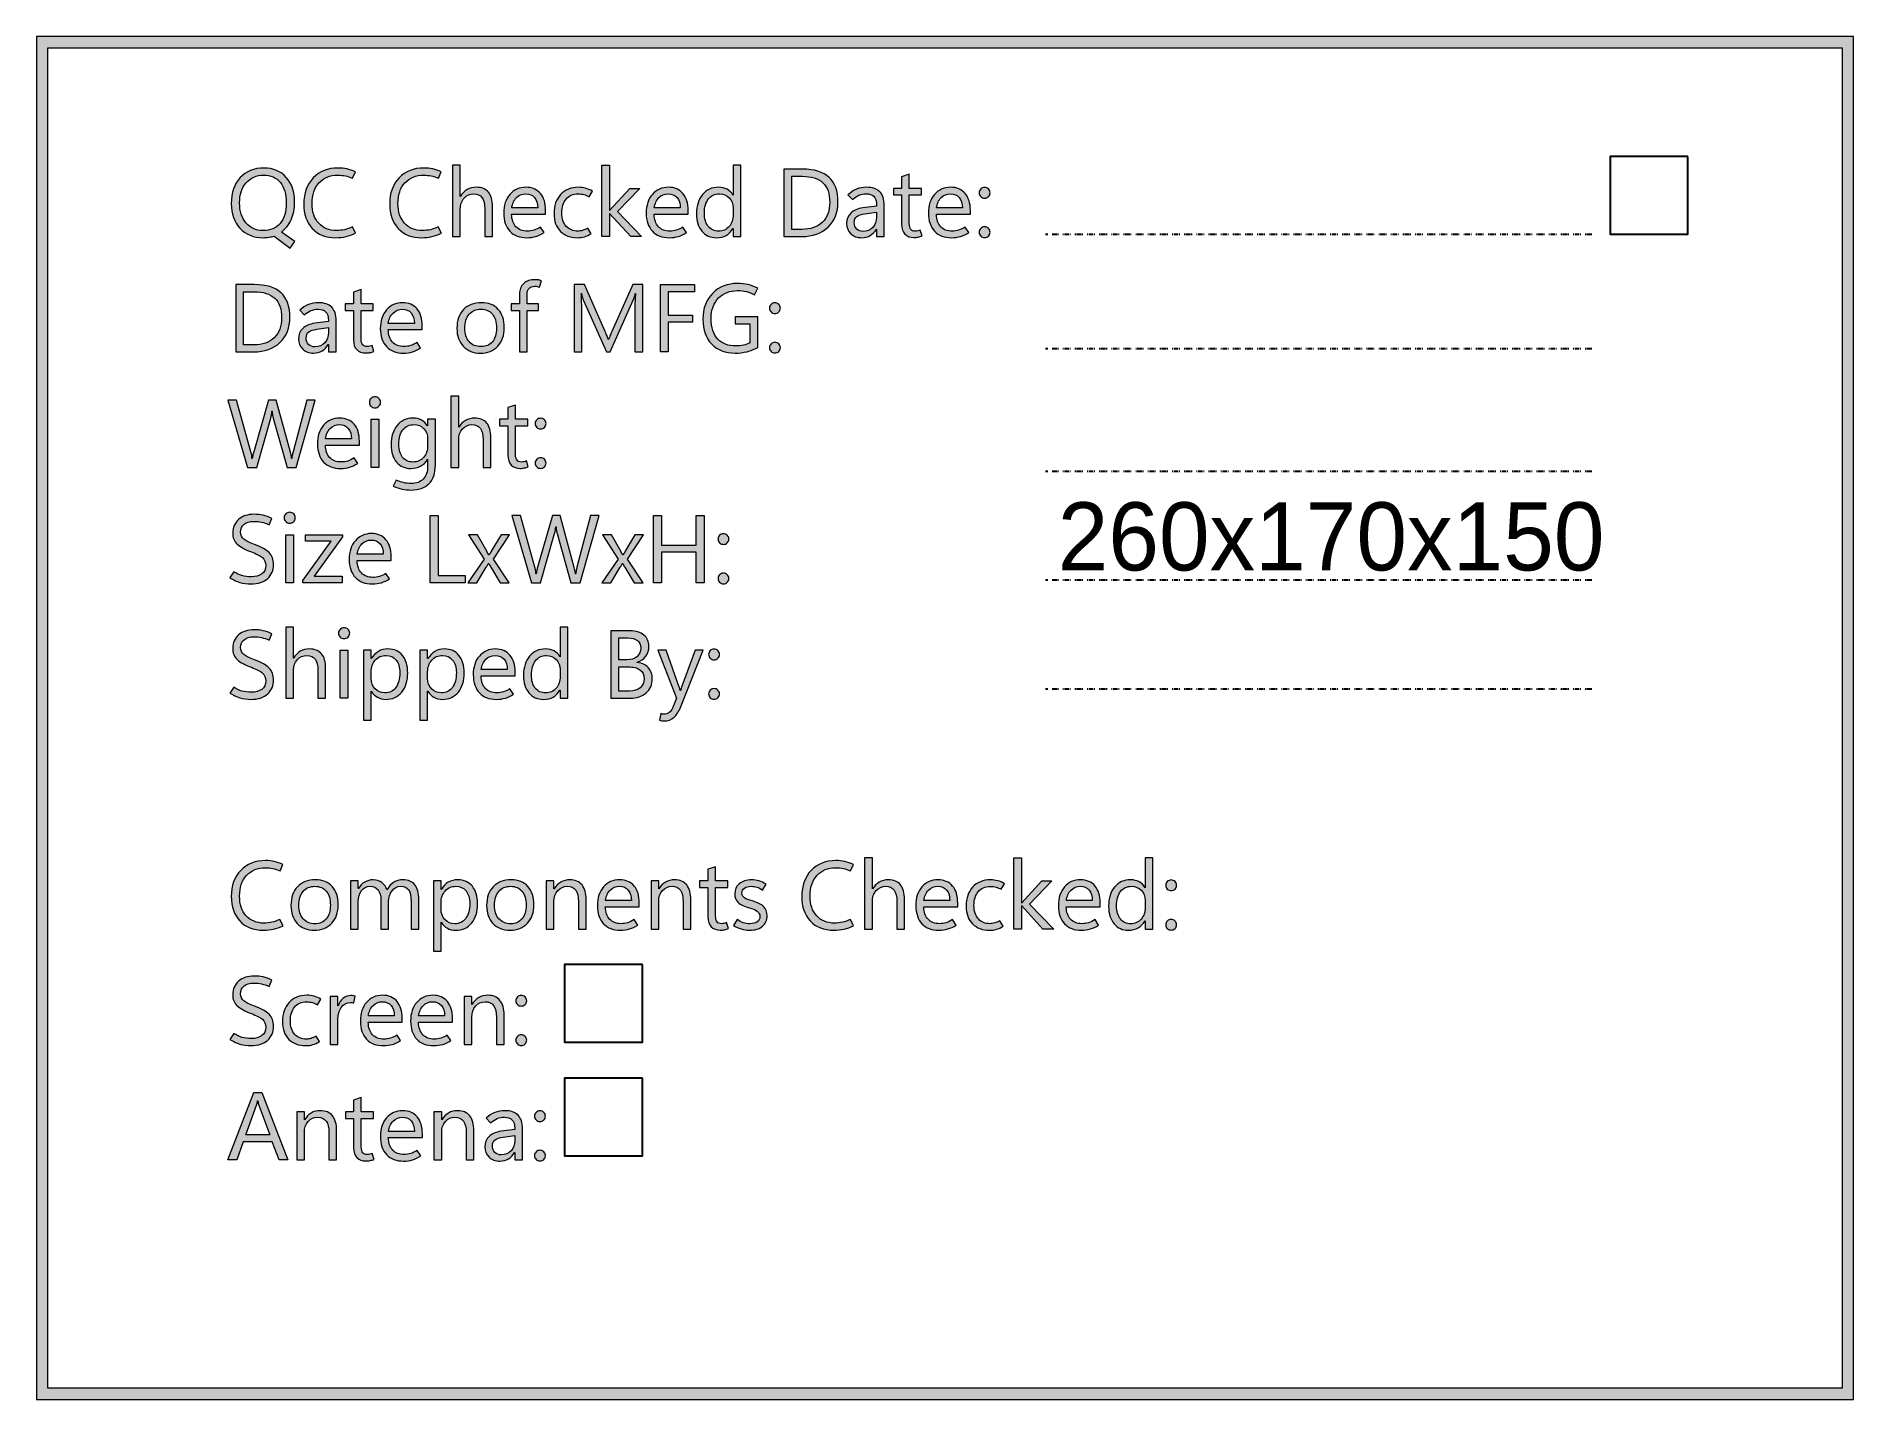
# Model space of a CAD drawing. Extents: x 0 to 227, y 0 to 170.
import ezdxf

# ---------------------------------------------------------------- set-up
doc = ezdxf.new("R2010")
doc.units = 0
doc.header["$MEASUREMENT"] = 0
for name, pattern in [('AI-Linetype-1', [1.136, 0.568, 0, 0.01, -0.548, 0.01, 0]), ('AI-Linetype-2', [1.136, 0.568, 0, 0.01, -0.548, 0.01, 0]), ('AI-Linetype-3', [1.136, 0.568, 0, 0.01, -0.548, 0.01, 0]), ('AI-Linetype-4', [1.136, 0.568, 0, 0.01, -0.548, 0.01, 0]), ('AI-Linetype-5', [1.136, 0.568, 0, 0.01, -0.548, 0.01, 0])]:
    doc.linetypes.add(name, pattern=pattern)
doc.layers.add('Layer 1', color=7, linetype='Continuous')

msp = doc.modelspace()

# ---------------------------------------------------------------- texts
at = {"layer": 'Layer 1', "color": 250, "true_color": 0x231f20, "insert": (127.45, 103.33), "char_height": 8.496, "attachment_point": 7}
msp.add_mtext('\\fMyriad Pro|b0|i0|c0|p34;\\W1;260x170x150', dxfattribs=at)

# ---------------------------------------------------------------- blocks, each defined once
blk = doc.blocks.new('block 2')
at = {"layer": 'Layer 1', "true_color": 0x231f20}
h = blk.add_hatch(color=250, dxfattribs=at)
h.dxf.hatch_style = 2
edge = h.paths.add_edge_path()
edge.add_spline(control_points=[(28.27, 144.96), (27.09, 144.96), (26.14, 145.36), (25.41, 146.14), (24.69, 146.92), (24.32, 147.94), (24.32, 149.21), (24.32, 150.57), (24.69, 151.65), (25.43, 152.45), (26.17, 153.25), (27.17, 153.65), (28.41, 153.65), (29.57, 153.65), (30.49, 153.26), (31.19, 152.48), (31.88, 151.7), (32.22, 150.67), (32.22, 149.41), (32.22, 148.56), (32.08, 147.82), (31.79, 147.17), (31.5, 146.53), (31.09, 146.03), (30.58, 145.67), (30.58, 145.67), (32.27, 144.48), (32.27, 144.48), (32.27, 144.48), (31.67, 143.66), (31.67, 143.66), (31.67, 143.66), (29.67, 145.17), (29.67, 145.17), (29.46, 145.11), (29.23, 145.06), (29, 145.02), (28.77, 144.98), (28.52, 144.96), (28.27, 144.96)], knot_values=[0, 0, 0, 0, 1, 1, 1, 2, 2, 2, 3, 3, 3, 4, 4, 4, 5, 5, 5, 6, 6, 6, 7, 7, 7, 8, 8, 8, 9, 9, 9, 10, 10, 10, 11, 11, 11, 12, 12, 12, 13, 13, 13, 13], degree=3, periodic=1)
edge = h.paths.add_edge_path()
edge.add_spline(control_points=[(28.34, 152.76), (27.46, 152.76), (26.74, 152.44), (26.19, 151.8), (25.63, 151.17), (25.36, 150.33), (25.36, 149.29), (25.36, 148.27), (25.62, 147.44), (26.16, 146.8), (26.7, 146.17), (27.4, 145.85), (28.27, 145.85), (29.2, 145.85), (29.91, 146.15), (30.42, 146.75), (30.94, 147.35), (31.19, 148.2), (31.19, 149.28), (31.19, 150.39), (30.94, 151.25), (30.45, 151.85), (29.95, 152.46), (29.25, 152.76), (28.34, 152.76)], knot_values=[0, 0, 0, 0, 1, 1, 1, 2, 2, 2, 3, 3, 3, 4, 4, 4, 5, 5, 5, 6, 6, 6, 7, 7, 7, 8, 8, 8, 8], degree=3, periodic=1)
h = blk.add_hatch(color=250, dxfattribs=at)
h.dxf.hatch_style = 2
edge = h.paths.add_edge_path()
edge.add_spline(control_points=[(39.84, 145.53), (39.43, 145.33), (39.04, 145.19), (38.65, 145.1), (38.26, 145.01), (37.84, 144.96), (37.39, 144.96), (36.12, 144.96), (35.13, 145.35), (34.43, 146.12), (33.72, 146.89), (33.37, 147.9), (33.37, 149.15), (33.37, 150.52), (33.76, 151.61), (34.55, 152.43), (35.34, 153.24), (36.37, 153.65), (37.63, 153.65), (38.03, 153.65), (38.4, 153.61), (38.74, 153.54), (39.09, 153.46), (39.45, 153.34), (39.82, 153.18), (39.82, 153.18), (39.45, 152.37), (39.45, 152.37), (39.14, 152.51), (38.85, 152.61), (38.56, 152.67), (38.27, 152.73), (37.96, 152.76), (37.62, 152.76), (36.63, 152.76), (35.85, 152.44), (35.27, 151.81), (34.69, 151.17), (34.4, 150.3), (34.4, 149.21), (34.4, 148.18), (34.68, 147.36), (35.24, 146.76), (35.79, 146.15), (36.53, 145.85), (37.45, 145.85), (37.79, 145.85), (38.12, 145.89), (38.45, 145.96), (38.77, 146.04), (39.11, 146.16), (39.45, 146.32), (39.45, 146.32), (39.84, 145.53), (39.84, 145.53)], knot_values=[0, 0, 0, 0, 1, 1, 1, 2, 2, 2, 3, 3, 3, 4, 4, 4, 5, 5, 5, 6, 6, 6, 7, 7, 7, 8, 8, 8, 9, 9, 9, 10, 10, 10, 11, 11, 11, 12, 12, 12, 13, 13, 13, 14, 14, 14, 15, 15, 15, 16, 16, 16, 17, 17, 17, 18, 18, 18, 18], degree=3, periodic=1)
h = blk.add_hatch(color=250, dxfattribs=at)
h.dxf.hatch_style = 2
edge = h.paths.add_edge_path()
edge.add_spline(control_points=[(50.56, 145.53), (50.15, 145.33), (49.75, 145.19), (49.37, 145.1), (48.98, 145.01), (48.56, 144.96), (48.11, 144.96), (46.84, 144.96), (45.85, 145.35), (45.15, 146.12), (44.44, 146.89), (44.09, 147.9), (44.09, 149.15), (44.09, 150.52), (44.48, 151.61), (45.27, 152.43), (46.06, 153.24), (47.08, 153.65), (48.35, 153.65), (48.74, 153.65), (49.11, 153.61), (49.46, 153.54), (49.8, 153.46), (50.16, 153.34), (50.53, 153.18), (50.53, 153.18), (50.17, 152.37), (50.17, 152.37), (49.86, 152.51), (49.56, 152.61), (49.27, 152.67), (48.98, 152.73), (48.67, 152.76), (48.34, 152.76), (47.35, 152.76), (46.57, 152.44), (45.99, 151.81), (45.41, 151.17), (45.12, 150.3), (45.12, 149.21), (45.12, 148.18), (45.4, 147.36), (45.95, 146.76), (46.51, 146.15), (47.25, 145.85), (48.17, 145.85), (48.51, 145.85), (48.84, 145.89), (49.17, 145.96), (49.49, 146.04), (49.82, 146.16), (50.16, 146.32), (50.16, 146.32), (50.56, 145.53), (50.56, 145.53)], knot_values=[0, 0, 0, 0, 1, 1, 1, 2, 2, 2, 3, 3, 3, 4, 4, 4, 5, 5, 5, 6, 6, 6, 7, 7, 7, 8, 8, 8, 9, 9, 9, 10, 10, 10, 11, 11, 11, 12, 12, 12, 13, 13, 13, 14, 14, 14, 15, 15, 15, 16, 16, 16, 17, 17, 17, 18, 18, 18, 18], degree=3, periodic=1)
h = blk.add_hatch(color=250, dxfattribs=at)
h.dxf.hatch_style = 2
edge = h.paths.add_edge_path()
edge.add_spline(control_points=[(56.92, 145.11), (56.92, 145.11), (55.96, 145.11), (55.96, 145.11), (55.96, 145.11), (55.96, 148.56), (55.96, 148.56), (55.96, 149.19), (55.84, 149.66), (55.61, 149.97), (55.38, 150.28), (55.03, 150.44), (54.56, 150.44), (54.1, 150.44), (53.7, 150.26), (53.38, 149.9), (53.06, 149.53), (52.9, 149.07), (52.9, 148.5), (52.9, 148.5), (52.9, 145.11), (52.9, 145.11), (52.9, 145.11), (51.94, 145.11), (51.94, 145.11), (51.94, 145.11), (51.94, 153.99), (51.94, 153.99), (51.94, 153.99), (52.9, 153.99), (52.9, 153.99), (52.9, 153.99), (52.9, 150.11), (52.9, 150.11), (52.9, 150.11), (52.92, 150.11), (52.92, 150.11), (53.15, 150.49), (53.43, 150.77), (53.76, 150.96), (54.09, 151.15), (54.47, 151.25), (54.89, 151.25), (55.57, 151.25), (56.08, 151.04), (56.41, 150.64), (56.75, 150.23), (56.92, 149.62), (56.92, 148.8), (56.92, 148.8), (56.92, 145.11), (56.92, 145.11)], knot_values=[0, 0, 0, 0, 1, 1, 1, 2, 2, 2, 3, 3, 3, 4, 4, 4, 5, 5, 5, 6, 6, 6, 7, 7, 7, 8, 8, 8, 9, 9, 9, 10, 10, 10, 11, 11, 11, 12, 12, 12, 13, 13, 13, 14, 14, 14, 15, 15, 15, 16, 16, 16, 17, 17, 17, 17], degree=3, periodic=1)
h = blk.add_hatch(color=250, dxfattribs=at)
h.dxf.hatch_style = 2
h.paths.add_polyline_path([(75.53, 145.11), (74.18, 145.11), (71.53, 147.99), (71.51, 147.99), (71.51, 145.11), (70.55, 145.11), (70.55, 153.99), (71.51, 153.99), (71.51, 148.36), (71.53, 148.36), (74.05, 151.11), (75.31, 151.11), (72.53, 148.21)])
h = blk.add_hatch(color=250, dxfattribs=at)
h.dxf.hatch_style = 2
edge = h.paths.add_edge_path()
edge.add_spline(control_points=[(86.93, 146.12), (86.7, 145.74), (86.42, 145.45), (86.08, 145.25), (85.74, 145.06), (85.33, 144.96), (84.86, 144.96), (84.11, 144.96), (83.51, 145.23), (83.06, 145.77), (82.6, 146.31), (82.38, 147.04), (82.38, 147.96), (82.38, 148.96), (82.63, 149.75), (83.13, 150.35), (83.63, 150.95), (84.29, 151.25), (85.13, 151.25), (85.54, 151.25), (85.9, 151.17), (86.2, 151), (86.5, 150.84), (86.74, 150.6), (86.93, 150.27), (86.93, 150.27), (86.95, 150.27), (86.95, 150.27), (86.95, 150.27), (86.95, 153.99), (86.95, 153.99), (86.95, 153.99), (87.91, 153.99), (87.91, 153.99), (87.91, 153.99), (87.91, 145.11), (87.91, 145.11), (87.91, 145.11), (86.95, 145.11), (86.95, 145.11), (86.95, 145.11), (86.95, 146.12), (86.95, 146.12), (86.95, 146.12), (86.93, 146.12), (86.93, 146.12)], knot_values=[0, 0, 0, 0, 1, 1, 1, 2, 2, 2, 3, 3, 3, 4, 4, 4, 5, 5, 5, 6, 6, 6, 7, 7, 7, 8, 8, 8, 9, 9, 9, 10, 10, 10, 11, 11, 11, 12, 12, 12, 13, 13, 13, 14, 14, 14, 15, 15, 15, 15], degree=3, periodic=1)
edge = h.paths.add_edge_path()
edge.add_spline(control_points=[(83.36, 148.01), (83.36, 147.32), (83.52, 146.77), (83.85, 146.37), (84.17, 145.97), (84.6, 145.77), (85.14, 145.77), (85.68, 145.77), (86.12, 145.97), (86.45, 146.35), (86.78, 146.74), (86.95, 147.23), (86.95, 147.82), (86.95, 147.82), (86.95, 148.7), (86.95, 148.7), (86.95, 149.19), (86.79, 149.6), (86.47, 149.93), (86.14, 150.27), (85.74, 150.44), (85.25, 150.44), (84.66, 150.44), (84.2, 150.22), (83.87, 149.79), (83.53, 149.36), (83.36, 148.77), (83.36, 148.01)], knot_values=[0, 0, 0, 0, 1, 1, 1, 2, 2, 2, 3, 3, 3, 4, 4, 4, 5, 5, 5, 6, 6, 6, 7, 7, 7, 8, 8, 8, 9, 9, 9, 9], degree=3, periodic=1)
h = blk.add_hatch(color=250, dxfattribs=at)
h.dxf.hatch_style = 2
edge = h.paths.add_edge_path()
edge.add_spline(control_points=[(93.27, 145.11), (93.27, 145.11), (93.27, 153.51), (93.27, 153.51), (93.27, 153.51), (95.59, 153.51), (95.59, 153.51), (97.07, 153.51), (98.18, 153.17), (98.92, 152.49), (99.66, 151.8), (100.03, 150.78), (100.03, 149.41), (100.03, 148.12), (99.62, 147.07), (98.8, 146.29), (97.98, 145.5), (96.88, 145.11), (95.5, 145.11), (95.5, 145.11), (93.27, 145.11), (93.27, 145.11)], knot_values=[0, 0, 0, 0, 1, 1, 1, 2, 2, 2, 3, 3, 3, 4, 4, 4, 5, 5, 5, 6, 6, 6, 7, 7, 7, 7], degree=3, periodic=1)
edge = h.paths.add_edge_path()
edge.add_spline(control_points=[(94.26, 152.62), (94.26, 152.62), (94.26, 146), (94.26, 146), (94.26, 146), (95.51, 146), (95.51, 146), (96.61, 146), (97.47, 146.29), (98.08, 146.88), (98.7, 147.47), (99, 148.31), (99, 149.39), (99, 150.47), (98.72, 151.27), (98.14, 151.81), (97.57, 152.35), (96.71, 152.62), (95.57, 152.62), (95.57, 152.62), (94.26, 152.62), (94.26, 152.62)], knot_values=[0, 0, 0, 0, 1, 1, 1, 2, 2, 2, 3, 3, 3, 4, 4, 4, 5, 5, 5, 6, 6, 6, 7, 7, 7, 7], degree=3, periodic=1)
h = blk.add_hatch(color=250, dxfattribs=at)
h.dxf.hatch_style = 2
edge = h.paths.add_edge_path()
edge.add_spline(control_points=[(110.52, 145.18), (110.36, 145.11), (110.2, 145.06), (110.04, 145.03), (109.88, 144.99), (109.7, 144.98), (109.5, 144.98), (109.03, 144.98), (108.65, 145.12), (108.38, 145.4), (108.11, 145.67), (107.97, 146.09), (107.97, 146.63), (107.97, 146.63), (107.97, 150.29), (107.97, 150.29), (107.97, 150.29), (106.94, 150.29), (106.94, 150.29), (106.94, 150.29), (106.94, 151.11), (106.94, 151.11), (106.94, 151.11), (107.97, 151.11), (107.97, 151.11), (107.97, 151.11), (107.97, 152.57), (107.97, 152.57), (107.97, 152.57), (108.93, 152.88), (108.93, 152.88), (108.93, 152.88), (108.93, 151.11), (108.93, 151.11), (108.93, 151.11), (110.45, 151.11), (110.45, 151.11), (110.45, 151.11), (110.45, 150.29), (110.45, 150.29), (110.45, 150.29), (108.93, 150.29), (108.93, 150.29), (108.93, 150.29), (108.93, 146.75), (108.93, 146.75), (108.93, 146.4), (109, 146.15), (109.12, 146), (109.24, 145.85), (109.43, 145.77), (109.67, 145.77), (109.79, 145.77), (109.9, 145.79), (110.01, 145.81), (110.12, 145.84), (110.21, 145.87), (110.29, 145.91), (110.29, 145.91), (110.52, 145.18), (110.52, 145.18)], knot_values=[0, 0, 0, 0, 1, 1, 1, 2, 2, 2, 3, 3, 3, 4, 4, 4, 5, 5, 5, 6, 6, 6, 7, 7, 7, 8, 8, 8, 9, 9, 9, 10, 10, 10, 11, 11, 11, 12, 12, 12, 13, 13, 13, 14, 14, 14, 15, 15, 15, 16, 16, 16, 17, 17, 17, 18, 18, 18, 19, 19, 19, 20, 20, 20, 20], degree=3, periodic=1)
h = blk.add_hatch(color=250, dxfattribs=at)
h.dxf.hatch_style = 2
edge = h.paths.add_edge_path()
edge.add_spline(control_points=[(63.55, 147.89), (63.55, 147.89), (59.31, 147.89), (59.31, 147.89), (59.33, 147.21), (59.5, 146.69), (59.85, 146.33), (60.19, 145.96), (60.67, 145.78), (61.29, 145.78), (61.55, 145.78), (61.83, 145.82), (62.1, 145.9), (62.37, 145.98), (62.64, 146.11), (62.9, 146.28), (62.9, 146.28), (63.35, 145.6), (63.35, 145.6), (63.01, 145.38), (62.67, 145.22), (62.33, 145.12), (61.99, 145.02), (61.62, 144.96), (61.21, 144.96), (60.3, 144.96), (59.6, 145.23), (59.09, 145.77), (58.58, 146.31), (58.32, 147.06), (58.32, 148.03), (58.32, 148.99), (58.57, 149.77), (59.08, 150.36), (59.6, 150.95), (60.27, 151.25), (61.09, 151.25), (61.87, 151.25), (62.47, 150.99), (62.91, 150.48), (63.34, 149.97), (63.55, 149.27), (63.55, 148.36), (63.55, 148.36), (63.55, 147.89), (63.55, 147.89)], knot_values=[0, 0, 0, 0, 1, 1, 1, 2, 2, 2, 3, 3, 3, 4, 4, 4, 5, 5, 5, 6, 6, 6, 7, 7, 7, 8, 8, 8, 9, 9, 9, 10, 10, 10, 11, 11, 11, 12, 12, 12, 13, 13, 13, 14, 14, 14, 15, 15, 15, 15], degree=3, periodic=1)
edge = h.paths.add_edge_path()
edge.add_spline(control_points=[(62.57, 148.67), (62.56, 149.23), (62.43, 149.66), (62.16, 149.97), (61.9, 150.28), (61.53, 150.44), (61.07, 150.44), (60.61, 150.44), (60.22, 150.28), (59.91, 149.96), (59.59, 149.64), (59.39, 149.21), (59.32, 148.67), (59.32, 148.67), (62.57, 148.67), (62.57, 148.67)], knot_values=[0, 0, 0, 0, 1, 1, 1, 2, 2, 2, 3, 3, 3, 4, 4, 4, 5, 5, 5, 5], degree=3, periodic=1)
h = blk.add_hatch(color=250, dxfattribs=at)
h.dxf.hatch_style = 2
edge = h.paths.add_edge_path()
edge.add_spline(control_points=[(69.22, 145.46), (68.95, 145.29), (68.67, 145.17), (68.39, 145.08), (68.12, 145), (67.81, 144.96), (67.48, 144.96), (66.64, 144.96), (65.95, 145.23), (65.41, 145.75), (64.87, 146.27), (64.6, 147.02), (64.6, 147.98), (64.6, 148.95), (64.87, 149.74), (65.41, 150.34), (65.96, 150.95), (66.71, 151.25), (67.66, 151.25), (67.97, 151.25), (68.26, 151.21), (68.54, 151.13), (68.82, 151.06), (69.1, 150.94), (69.39, 150.77), (69.39, 150.77), (68.98, 150.07), (68.98, 150.07), (68.76, 150.19), (68.54, 150.29), (68.33, 150.34), (68.11, 150.4), (67.88, 150.43), (67.62, 150.43), (66.96, 150.43), (66.46, 150.21), (66.11, 149.77), (65.76, 149.33), (65.58, 148.77), (65.58, 148.09), (65.58, 147.34), (65.76, 146.77), (66.13, 146.37), (66.5, 145.98), (66.98, 145.78), (67.57, 145.78), (67.76, 145.78), (67.96, 145.81), (68.17, 145.87), (68.38, 145.93), (68.59, 146.03), (68.8, 146.15), (68.8, 146.15), (69.22, 145.46), (69.22, 145.46)], knot_values=[0, 0, 0, 0, 1, 1, 1, 2, 2, 2, 3, 3, 3, 4, 4, 4, 5, 5, 5, 6, 6, 6, 7, 7, 7, 8, 8, 8, 9, 9, 9, 10, 10, 10, 11, 11, 11, 12, 12, 12, 13, 13, 13, 14, 14, 14, 15, 15, 15, 16, 16, 16, 17, 17, 17, 18, 18, 18, 18], degree=3, periodic=1)
h = blk.add_hatch(color=250, dxfattribs=at)
h.dxf.hatch_style = 2
edge = h.paths.add_edge_path()
edge.add_spline(control_points=[(81.34, 147.89), (81.34, 147.89), (77.09, 147.89), (77.09, 147.89), (77.11, 147.21), (77.29, 146.69), (77.63, 146.33), (77.97, 145.96), (78.45, 145.78), (79.07, 145.78), (79.34, 145.78), (79.61, 145.82), (79.88, 145.9), (80.15, 145.98), (80.42, 146.11), (80.69, 146.28), (80.69, 146.28), (81.13, 145.6), (81.13, 145.6), (80.79, 145.38), (80.45, 145.22), (80.11, 145.12), (79.77, 145.02), (79.4, 144.96), (78.99, 144.96), (78.09, 144.96), (77.38, 145.23), (76.87, 145.77), (76.36, 146.31), (76.11, 147.06), (76.1, 148.03), (76.1, 148.99), (76.35, 149.77), (76.87, 150.36), (77.38, 150.95), (78.05, 151.25), (78.87, 151.25), (79.65, 151.25), (80.26, 150.99), (80.69, 150.48), (81.12, 149.97), (81.34, 149.27), (81.34, 148.36), (81.34, 148.36), (81.34, 147.89), (81.34, 147.89)], knot_values=[0, 0, 0, 0, 1, 1, 1, 2, 2, 2, 3, 3, 3, 4, 4, 4, 5, 5, 5, 6, 6, 6, 7, 7, 7, 8, 8, 8, 9, 9, 9, 10, 10, 10, 11, 11, 11, 12, 12, 12, 13, 13, 13, 14, 14, 14, 15, 15, 15, 15], degree=3, periodic=1)
edge = h.paths.add_edge_path()
edge.add_spline(control_points=[(80.35, 148.67), (80.35, 149.23), (80.21, 149.66), (79.95, 149.97), (79.68, 150.28), (79.32, 150.44), (78.85, 150.44), (78.39, 150.44), (78.01, 150.28), (77.69, 149.96), (77.37, 149.64), (77.18, 149.21), (77.11, 148.67), (77.11, 148.67), (80.35, 148.67), (80.35, 148.67)], knot_values=[0, 0, 0, 0, 1, 1, 1, 2, 2, 2, 3, 3, 3, 4, 4, 4, 5, 5, 5, 5], degree=3, periodic=1)
h = blk.add_hatch(color=250, dxfattribs=at)
h.dxf.hatch_style = 2
edge = h.paths.add_edge_path()
edge.add_spline(control_points=[(105.8, 145.11), (105.8, 145.11), (104.84, 145.11), (104.84, 145.11), (104.84, 145.11), (104.84, 146.04), (104.84, 146.04), (104.84, 146.04), (104.82, 146.04), (104.82, 146.04), (104.61, 145.68), (104.36, 145.41), (104.06, 145.23), (103.75, 145.05), (103.4, 144.96), (103, 144.96), (102.44, 144.96), (101.98, 145.13), (101.63, 145.46), (101.29, 145.79), (101.11, 146.22), (101.11, 146.76), (101.11, 147.28), (101.29, 147.7), (101.64, 148.04), (101.99, 148.37), (102.49, 148.59), (103.13, 148.68), (103.13, 148.68), (104.84, 148.91), (104.84, 148.91), (104.84, 148.91), (104.84, 149.04), (104.84, 149.04), (104.84, 149.55), (104.73, 149.91), (104.49, 150.12), (104.26, 150.33), (103.95, 150.44), (103.55, 150.44), (103.24, 150.44), (102.94, 150.38), (102.65, 150.26), (102.36, 150.14), (102.09, 149.96), (101.84, 149.72), (101.84, 149.72), (101.28, 150.3), (101.28, 150.3), (101.61, 150.63), (101.97, 150.87), (102.35, 151.02), (102.73, 151.17), (103.15, 151.25), (103.61, 151.25), (104.34, 151.25), (104.89, 151.06), (105.25, 150.69), (105.62, 150.31), (105.8, 149.75), (105.8, 149.01), (105.8, 149.01), (105.8, 145.11), (105.8, 145.11)], knot_values=[0, 0, 0, 0, 1, 1, 1, 2, 2, 2, 3, 3, 3, 4, 4, 4, 5, 5, 5, 6, 6, 6, 7, 7, 7, 8, 8, 8, 9, 9, 9, 10, 10, 10, 11, 11, 11, 12, 12, 12, 13, 13, 13, 14, 14, 14, 15, 15, 15, 16, 16, 16, 17, 17, 17, 18, 18, 18, 19, 19, 19, 20, 20, 20, 21, 21, 21, 21], degree=3, periodic=1)
edge = h.paths.add_edge_path()
edge.add_spline(control_points=[(104.84, 147.54), (104.84, 147.54), (104.84, 148.14), (104.84, 148.14), (104.84, 148.14), (103.4, 147.94), (103.4, 147.94), (102.96, 147.88), (102.62, 147.77), (102.4, 147.61), (102.18, 147.45), (102.07, 147.2), (102.07, 146.85), (102.07, 146.49), (102.17, 146.22), (102.38, 146.03), (102.59, 145.84), (102.84, 145.74), (103.14, 145.74), (103.66, 145.74), (104.08, 145.91), (104.38, 146.25), (104.69, 146.59), (104.84, 147.02), (104.84, 147.54)], knot_values=[0, 0, 0, 0, 1, 1, 1, 2, 2, 2, 3, 3, 3, 4, 4, 4, 5, 5, 5, 6, 6, 6, 7, 7, 7, 8, 8, 8, 8], degree=3, periodic=1)
h = blk.add_hatch(color=250, dxfattribs=at)
h.dxf.hatch_style = 2
edge = h.paths.add_edge_path()
edge.add_spline(control_points=[(116.55, 147.89), (116.55, 147.89), (112.31, 147.89), (112.31, 147.89), (112.32, 147.21), (112.5, 146.69), (112.84, 146.33), (113.19, 145.96), (113.67, 145.78), (114.28, 145.78), (114.55, 145.78), (114.82, 145.82), (115.09, 145.9), (115.37, 145.98), (115.63, 146.11), (115.9, 146.28), (115.9, 146.28), (116.35, 145.6), (116.35, 145.6), (116.01, 145.38), (115.67, 145.22), (115.33, 145.12), (114.99, 145.02), (114.61, 144.96), (114.21, 144.96), (113.3, 144.96), (112.59, 145.23), (112.09, 145.77), (111.58, 146.31), (111.32, 147.06), (111.32, 148.03), (111.31, 148.99), (111.57, 149.77), (112.08, 150.36), (112.6, 150.95), (113.26, 151.25), (114.08, 151.25), (114.87, 151.25), (115.47, 150.99), (115.9, 150.48), (116.33, 149.97), (116.55, 149.27), (116.55, 148.36), (116.55, 148.36), (116.55, 147.89), (116.55, 147.89)], knot_values=[0, 0, 0, 0, 1, 1, 1, 2, 2, 2, 3, 3, 3, 4, 4, 4, 5, 5, 5, 6, 6, 6, 7, 7, 7, 8, 8, 8, 9, 9, 9, 10, 10, 10, 11, 11, 11, 12, 12, 12, 13, 13, 13, 14, 14, 14, 15, 15, 15, 15], degree=3, periodic=1)
edge = h.paths.add_edge_path()
edge.add_spline(control_points=[(115.57, 148.67), (115.56, 149.23), (115.43, 149.66), (115.16, 149.97), (114.9, 150.28), (114.53, 150.44), (114.07, 150.44), (113.61, 150.44), (113.22, 150.28), (112.9, 149.96), (112.58, 149.64), (112.39, 149.21), (112.32, 148.67), (112.32, 148.67), (115.57, 148.67), (115.57, 148.67)], knot_values=[0, 0, 0, 0, 1, 1, 1, 2, 2, 2, 3, 3, 3, 4, 4, 4, 5, 5, 5, 5], degree=3, periodic=1)
h = blk.add_hatch(color=250, dxfattribs=at)
h.dxf.hatch_style = 2
edge = h.paths.add_edge_path()
edge.add_spline(control_points=[(118.33, 149.9), (118.14, 149.9), (117.98, 149.96), (117.85, 150.09), (117.72, 150.23), (117.65, 150.38), (117.65, 150.57), (117.65, 150.75), (117.72, 150.91), (117.85, 151.04), (117.98, 151.17), (118.14, 151.23), (118.33, 151.23), (118.52, 151.23), (118.68, 151.17), (118.81, 151.04), (118.95, 150.91), (119.01, 150.75), (119.01, 150.57), (119.01, 150.38), (118.95, 150.23), (118.81, 150.09), (118.68, 149.96), (118.52, 149.9), (118.33, 149.9)], knot_values=[0, 0, 0, 0, 1, 1, 1, 2, 2, 2, 3, 3, 3, 4, 4, 4, 5, 5, 5, 6, 6, 6, 7, 7, 7, 8, 8, 8, 8], degree=3, periodic=1)
edge = h.paths.add_edge_path()
edge.add_spline(control_points=[(118.33, 144.98), (118.14, 144.98), (117.98, 145.04), (117.85, 145.17), (117.72, 145.3), (117.65, 145.46), (117.65, 145.64), (117.65, 145.82), (117.72, 145.98), (117.85, 146.11), (117.98, 146.25), (118.14, 146.31), (118.33, 146.31), (118.52, 146.31), (118.68, 146.25), (118.81, 146.11), (118.95, 145.98), (119.01, 145.82), (119.01, 145.64), (119.01, 145.46), (118.95, 145.3), (118.81, 145.17), (118.68, 145.04), (118.52, 144.98), (118.33, 144.98)], knot_values=[0, 0, 0, 0, 1, 1, 1, 2, 2, 2, 3, 3, 3, 4, 4, 4, 5, 5, 5, 6, 6, 6, 7, 7, 7, 8, 8, 8, 8], degree=3, periodic=1)
at = {"layer": 'Layer 1', "lineweight": 0}
blk.add_lwpolyline([(75.53, 145.11), (74.18, 145.11), (71.53, 147.99), (71.51, 147.99), (71.51, 145.11), (70.55, 145.11), (70.55, 153.99), (71.51, 153.99), (71.51, 148.36), (71.53, 148.36), (74.05, 151.11), (75.31, 151.11), (72.53, 148.21), (75.53, 145.11)], dxfattribs=at)
for points, knots in [([(28.27, 144.96), (27.09, 144.96), (26.14, 145.36), (25.41, 146.14), (24.69, 146.92), (24.32, 147.94), (24.32, 149.21), (24.32, 150.57), (24.69, 151.65), (25.43, 152.45), (26.17, 153.25), (27.17, 153.65), (28.41, 153.65), (29.57, 153.65), (30.49, 153.26), (31.19, 152.48), (31.88, 151.7), (32.22, 150.67), (32.22, 149.41), (32.22, 148.56), (32.08, 147.82), (31.79, 147.17), (31.5, 146.53), (31.09, 146.03), (30.58, 145.67), (30.58, 145.67), (32.27, 144.48), (32.27, 144.48), (32.27, 144.48), (31.67, 143.66), (31.67, 143.66), (31.67, 143.66), (29.67, 145.17), (29.67, 145.17), (29.46, 145.11), (29.23, 145.06), (29, 145.02), (28.77, 144.98), (28.52, 144.96), (28.27, 144.96)], [0, 0, 0, 0, 1, 1, 1, 2, 2, 2, 3, 3, 3, 4, 4, 4, 5, 5, 5, 6, 6, 6, 7, 7, 7, 8, 8, 8, 9, 9, 9, 10, 10, 10, 11, 11, 11, 12, 12, 12, 13, 13, 13, 13]), ([(28.34, 152.76), (27.46, 152.76), (26.74, 152.44), (26.19, 151.8), (25.63, 151.17), (25.36, 150.33), (25.36, 149.29), (25.36, 148.27), (25.62, 147.44), (26.16, 146.8), (26.7, 146.17), (27.4, 145.85), (28.27, 145.85), (29.2, 145.85), (29.91, 146.15), (30.42, 146.75), (30.94, 147.35), (31.19, 148.2), (31.19, 149.28), (31.19, 150.39), (30.94, 151.25), (30.45, 151.85), (29.95, 152.46), (29.25, 152.76), (28.34, 152.76)], [0, 0, 0, 0, 1, 1, 1, 2, 2, 2, 3, 3, 3, 4, 4, 4, 5, 5, 5, 6, 6, 6, 7, 7, 7, 8, 8, 8, 8]), ([(39.84, 145.53), (39.43, 145.33), (39.04, 145.19), (38.65, 145.1), (38.26, 145.01), (37.84, 144.96), (37.39, 144.96), (36.12, 144.96), (35.13, 145.35), (34.43, 146.12), (33.72, 146.89), (33.37, 147.9), (33.37, 149.15), (33.37, 150.52), (33.76, 151.61), (34.55, 152.43), (35.34, 153.24), (36.37, 153.65), (37.63, 153.65), (38.03, 153.65), (38.4, 153.61), (38.74, 153.54), (39.09, 153.46), (39.45, 153.34), (39.82, 153.18), (39.82, 153.18), (39.45, 152.37), (39.45, 152.37), (39.14, 152.51), (38.85, 152.61), (38.56, 152.67), (38.27, 152.73), (37.96, 152.76), (37.62, 152.76), (36.63, 152.76), (35.85, 152.44), (35.27, 151.81), (34.69, 151.17), (34.4, 150.3), (34.4, 149.21), (34.4, 148.18), (34.68, 147.36), (35.24, 146.76), (35.79, 146.15), (36.53, 145.85), (37.45, 145.85), (37.79, 145.85), (38.12, 145.89), (38.45, 145.96), (38.77, 146.04), (39.11, 146.16), (39.45, 146.32), (39.45, 146.32), (39.84, 145.53), (39.84, 145.53)], [0, 0, 0, 0, 1, 1, 1, 2, 2, 2, 3, 3, 3, 4, 4, 4, 5, 5, 5, 6, 6, 6, 7, 7, 7, 8, 8, 8, 9, 9, 9, 10, 10, 10, 11, 11, 11, 12, 12, 12, 13, 13, 13, 14, 14, 14, 15, 15, 15, 16, 16, 16, 17, 17, 17, 18, 18, 18, 18]), ([(50.56, 145.53), (50.15, 145.33), (49.75, 145.19), (49.37, 145.1), (48.98, 145.01), (48.56, 144.96), (48.11, 144.96), (46.84, 144.96), (45.85, 145.35), (45.15, 146.12), (44.44, 146.89), (44.09, 147.9), (44.09, 149.15), (44.09, 150.52), (44.48, 151.61), (45.27, 152.43), (46.06, 153.24), (47.08, 153.65), (48.35, 153.65), (48.74, 153.65), (49.11, 153.61), (49.46, 153.54), (49.8, 153.46), (50.16, 153.34), (50.53, 153.18), (50.53, 153.18), (50.17, 152.37), (50.17, 152.37), (49.86, 152.51), (49.56, 152.61), (49.27, 152.67), (48.98, 152.73), (48.67, 152.76), (48.34, 152.76), (47.35, 152.76), (46.57, 152.44), (45.99, 151.81), (45.41, 151.17), (45.12, 150.3), (45.12, 149.21), (45.12, 148.18), (45.4, 147.36), (45.95, 146.76), (46.51, 146.15), (47.25, 145.85), (48.17, 145.85), (48.51, 145.85), (48.84, 145.89), (49.17, 145.96), (49.49, 146.04), (49.82, 146.16), (50.16, 146.32), (50.16, 146.32), (50.56, 145.53), (50.56, 145.53)], [0, 0, 0, 0, 1, 1, 1, 2, 2, 2, 3, 3, 3, 4, 4, 4, 5, 5, 5, 6, 6, 6, 7, 7, 7, 8, 8, 8, 9, 9, 9, 10, 10, 10, 11, 11, 11, 12, 12, 12, 13, 13, 13, 14, 14, 14, 15, 15, 15, 16, 16, 16, 17, 17, 17, 18, 18, 18, 18]), ([(56.92, 145.11), (56.92, 145.11), (55.96, 145.11), (55.96, 145.11), (55.96, 145.11), (55.96, 148.56), (55.96, 148.56), (55.96, 149.19), (55.84, 149.66), (55.61, 149.97), (55.38, 150.28), (55.03, 150.44), (54.56, 150.44), (54.1, 150.44), (53.7, 150.26), (53.38, 149.9), (53.06, 149.53), (52.9, 149.07), (52.9, 148.5), (52.9, 148.5), (52.9, 145.11), (52.9, 145.11), (52.9, 145.11), (51.94, 145.11), (51.94, 145.11), (51.94, 145.11), (51.94, 153.99), (51.94, 153.99), (51.94, 153.99), (52.9, 153.99), (52.9, 153.99), (52.9, 153.99), (52.9, 150.11), (52.9, 150.11), (52.9, 150.11), (52.92, 150.11), (52.92, 150.11), (53.15, 150.49), (53.43, 150.77), (53.76, 150.96), (54.09, 151.15), (54.47, 151.25), (54.89, 151.25), (55.57, 151.25), (56.08, 151.04), (56.41, 150.64), (56.75, 150.23), (56.92, 149.62), (56.92, 148.8), (56.92, 148.8), (56.92, 145.11), (56.92, 145.11)], [0, 0, 0, 0, 1, 1, 1, 2, 2, 2, 3, 3, 3, 4, 4, 4, 5, 5, 5, 6, 6, 6, 7, 7, 7, 8, 8, 8, 9, 9, 9, 10, 10, 10, 11, 11, 11, 12, 12, 12, 13, 13, 13, 14, 14, 14, 15, 15, 15, 16, 16, 16, 17, 17, 17, 17]), ([(86.93, 146.12), (86.7, 145.74), (86.42, 145.45), (86.08, 145.25), (85.74, 145.06), (85.33, 144.96), (84.86, 144.96), (84.11, 144.96), (83.51, 145.23), (83.06, 145.77), (82.6, 146.31), (82.38, 147.04), (82.38, 147.96), (82.38, 148.96), (82.63, 149.75), (83.13, 150.35), (83.63, 150.95), (84.29, 151.25), (85.13, 151.25), (85.54, 151.25), (85.9, 151.17), (86.2, 151), (86.5, 150.84), (86.74, 150.6), (86.93, 150.27), (86.93, 150.27), (86.95, 150.27), (86.95, 150.27), (86.95, 150.27), (86.95, 153.99), (86.95, 153.99), (86.95, 153.99), (87.91, 153.99), (87.91, 153.99), (87.91, 153.99), (87.91, 145.11), (87.91, 145.11), (87.91, 145.11), (86.95, 145.11), (86.95, 145.11), (86.95, 145.11), (86.95, 146.12), (86.95, 146.12), (86.95, 146.12), (86.93, 146.12), (86.93, 146.12)], [0, 0, 0, 0, 1, 1, 1, 2, 2, 2, 3, 3, 3, 4, 4, 4, 5, 5, 5, 6, 6, 6, 7, 7, 7, 8, 8, 8, 9, 9, 9, 10, 10, 10, 11, 11, 11, 12, 12, 12, 13, 13, 13, 14, 14, 14, 15, 15, 15, 15]), ([(93.27, 145.11), (93.27, 145.11), (93.27, 153.51), (93.27, 153.51), (93.27, 153.51), (95.59, 153.51), (95.59, 153.51), (97.07, 153.51), (98.18, 153.17), (98.92, 152.49), (99.66, 151.8), (100.03, 150.78), (100.03, 149.41), (100.03, 148.12), (99.62, 147.07), (98.8, 146.29), (97.98, 145.5), (96.88, 145.11), (95.5, 145.11), (95.5, 145.11), (93.27, 145.11), (93.27, 145.11)], [0, 0, 0, 0, 1, 1, 1, 2, 2, 2, 3, 3, 3, 4, 4, 4, 5, 5, 5, 6, 6, 6, 7, 7, 7, 7]), ([(94.26, 152.62), (94.26, 152.62), (94.26, 146), (94.26, 146), (94.26, 146), (95.51, 146), (95.51, 146), (96.61, 146), (97.47, 146.29), (98.08, 146.88), (98.7, 147.47), (99, 148.31), (99, 149.39), (99, 150.47), (98.72, 151.27), (98.14, 151.81), (97.57, 152.35), (96.71, 152.62), (95.57, 152.62), (95.57, 152.62), (94.26, 152.62), (94.26, 152.62)], [0, 0, 0, 0, 1, 1, 1, 2, 2, 2, 3, 3, 3, 4, 4, 4, 5, 5, 5, 6, 6, 6, 7, 7, 7, 7]), ([(110.52, 145.18), (110.36, 145.11), (110.2, 145.06), (110.04, 145.03), (109.88, 144.99), (109.7, 144.98), (109.5, 144.98), (109.03, 144.98), (108.65, 145.12), (108.38, 145.4), (108.11, 145.67), (107.97, 146.09), (107.97, 146.63), (107.97, 146.63), (107.97, 150.29), (107.97, 150.29), (107.97, 150.29), (106.94, 150.29), (106.94, 150.29), (106.94, 150.29), (106.94, 151.11), (106.94, 151.11), (106.94, 151.11), (107.97, 151.11), (107.97, 151.11), (107.97, 151.11), (107.97, 152.57), (107.97, 152.57), (107.97, 152.57), (108.93, 152.88), (108.93, 152.88), (108.93, 152.88), (108.93, 151.11), (108.93, 151.11), (108.93, 151.11), (110.45, 151.11), (110.45, 151.11), (110.45, 151.11), (110.45, 150.29), (110.45, 150.29), (110.45, 150.29), (108.93, 150.29), (108.93, 150.29), (108.93, 150.29), (108.93, 146.75), (108.93, 146.75), (108.93, 146.4), (109, 146.15), (109.12, 146), (109.24, 145.85), (109.43, 145.77), (109.67, 145.77), (109.79, 145.77), (109.9, 145.79), (110.01, 145.81), (110.12, 145.84), (110.21, 145.87), (110.29, 145.91), (110.29, 145.91), (110.52, 145.18), (110.52, 145.18)], [0, 0, 0, 0, 1, 1, 1, 2, 2, 2, 3, 3, 3, 4, 4, 4, 5, 5, 5, 6, 6, 6, 7, 7, 7, 8, 8, 8, 9, 9, 9, 10, 10, 10, 11, 11, 11, 12, 12, 12, 13, 13, 13, 14, 14, 14, 15, 15, 15, 16, 16, 16, 17, 17, 17, 18, 18, 18, 19, 19, 19, 20, 20, 20, 20]), ([(63.55, 147.89), (63.55, 147.89), (59.31, 147.89), (59.31, 147.89), (59.33, 147.21), (59.5, 146.69), (59.85, 146.33), (60.19, 145.96), (60.67, 145.78), (61.29, 145.78), (61.55, 145.78), (61.83, 145.82), (62.1, 145.9), (62.37, 145.98), (62.64, 146.11), (62.9, 146.28), (62.9, 146.28), (63.35, 145.6), (63.35, 145.6), (63.01, 145.38), (62.67, 145.22), (62.33, 145.12), (61.99, 145.02), (61.62, 144.96), (61.21, 144.96), (60.3, 144.96), (59.6, 145.23), (59.09, 145.77), (58.58, 146.31), (58.32, 147.06), (58.32, 148.03), (58.32, 148.99), (58.57, 149.77), (59.08, 150.36), (59.6, 150.95), (60.27, 151.25), (61.09, 151.25), (61.87, 151.25), (62.47, 150.99), (62.91, 150.48), (63.34, 149.97), (63.55, 149.27), (63.55, 148.36), (63.55, 148.36), (63.55, 147.89), (63.55, 147.89)], [0, 0, 0, 0, 1, 1, 1, 2, 2, 2, 3, 3, 3, 4, 4, 4, 5, 5, 5, 6, 6, 6, 7, 7, 7, 8, 8, 8, 9, 9, 9, 10, 10, 10, 11, 11, 11, 12, 12, 12, 13, 13, 13, 14, 14, 14, 15, 15, 15, 15]), ([(62.57, 148.67), (62.56, 149.23), (62.43, 149.66), (62.16, 149.97), (61.9, 150.28), (61.53, 150.44), (61.07, 150.44), (60.61, 150.44), (60.22, 150.28), (59.91, 149.96), (59.59, 149.64), (59.39, 149.21), (59.32, 148.67), (59.32, 148.67), (62.57, 148.67), (62.57, 148.67)], [0, 0, 0, 0, 1, 1, 1, 2, 2, 2, 3, 3, 3, 4, 4, 4, 5, 5, 5, 5]), ([(69.22, 145.46), (68.95, 145.29), (68.67, 145.17), (68.39, 145.08), (68.12, 145), (67.81, 144.96), (67.48, 144.96), (66.64, 144.96), (65.95, 145.23), (65.41, 145.75), (64.87, 146.27), (64.6, 147.02), (64.6, 147.98), (64.6, 148.95), (64.87, 149.74), (65.41, 150.34), (65.96, 150.95), (66.71, 151.25), (67.66, 151.25), (67.97, 151.25), (68.26, 151.21), (68.54, 151.13), (68.82, 151.06), (69.1, 150.94), (69.39, 150.77), (69.39, 150.77), (68.98, 150.07), (68.98, 150.07), (68.76, 150.19), (68.54, 150.29), (68.33, 150.34), (68.11, 150.4), (67.88, 150.43), (67.62, 150.43), (66.96, 150.43), (66.46, 150.21), (66.11, 149.77), (65.76, 149.33), (65.58, 148.77), (65.58, 148.09), (65.58, 147.34), (65.76, 146.77), (66.13, 146.37), (66.5, 145.98), (66.98, 145.78), (67.57, 145.78), (67.76, 145.78), (67.96, 145.81), (68.17, 145.87), (68.38, 145.93), (68.59, 146.03), (68.8, 146.15), (68.8, 146.15), (69.22, 145.46), (69.22, 145.46)], [0, 0, 0, 0, 1, 1, 1, 2, 2, 2, 3, 3, 3, 4, 4, 4, 5, 5, 5, 6, 6, 6, 7, 7, 7, 8, 8, 8, 9, 9, 9, 10, 10, 10, 11, 11, 11, 12, 12, 12, 13, 13, 13, 14, 14, 14, 15, 15, 15, 16, 16, 16, 17, 17, 17, 18, 18, 18, 18]), ([(81.34, 147.89), (81.34, 147.89), (77.09, 147.89), (77.09, 147.89), (77.11, 147.21), (77.29, 146.69), (77.63, 146.33), (77.97, 145.96), (78.45, 145.78), (79.07, 145.78), (79.34, 145.78), (79.61, 145.82), (79.88, 145.9), (80.15, 145.98), (80.42, 146.11), (80.69, 146.28), (80.69, 146.28), (81.13, 145.6), (81.13, 145.6), (80.79, 145.38), (80.45, 145.22), (80.11, 145.12), (79.77, 145.02), (79.4, 144.96), (78.99, 144.96), (78.09, 144.96), (77.38, 145.23), (76.87, 145.77), (76.36, 146.31), (76.11, 147.06), (76.1, 148.03), (76.1, 148.99), (76.35, 149.77), (76.87, 150.36), (77.38, 150.95), (78.05, 151.25), (78.87, 151.25), (79.65, 151.25), (80.26, 150.99), (80.69, 150.48), (81.12, 149.97), (81.34, 149.27), (81.34, 148.36), (81.34, 148.36), (81.34, 147.89), (81.34, 147.89)], [0, 0, 0, 0, 1, 1, 1, 2, 2, 2, 3, 3, 3, 4, 4, 4, 5, 5, 5, 6, 6, 6, 7, 7, 7, 8, 8, 8, 9, 9, 9, 10, 10, 10, 11, 11, 11, 12, 12, 12, 13, 13, 13, 14, 14, 14, 15, 15, 15, 15]), ([(80.35, 148.67), (80.35, 149.23), (80.21, 149.66), (79.95, 149.97), (79.68, 150.28), (79.32, 150.44), (78.85, 150.44), (78.39, 150.44), (78.01, 150.28), (77.69, 149.96), (77.37, 149.64), (77.18, 149.21), (77.11, 148.67), (77.11, 148.67), (80.35, 148.67), (80.35, 148.67)], [0, 0, 0, 0, 1, 1, 1, 2, 2, 2, 3, 3, 3, 4, 4, 4, 5, 5, 5, 5]), ([(83.36, 148.01), (83.36, 147.32), (83.52, 146.77), (83.85, 146.37), (84.17, 145.97), (84.6, 145.77), (85.14, 145.77), (85.68, 145.77), (86.12, 145.97), (86.45, 146.35), (86.78, 146.74), (86.95, 147.23), (86.95, 147.82), (86.95, 147.82), (86.95, 148.7), (86.95, 148.7), (86.95, 149.19), (86.79, 149.6), (86.47, 149.93), (86.14, 150.27), (85.74, 150.44), (85.25, 150.44), (84.66, 150.44), (84.2, 150.22), (83.87, 149.79), (83.53, 149.36), (83.36, 148.77), (83.36, 148.01)], [0, 0, 0, 0, 1, 1, 1, 2, 2, 2, 3, 3, 3, 4, 4, 4, 5, 5, 5, 6, 6, 6, 7, 7, 7, 8, 8, 8, 9, 9, 9, 9]), ([(105.8, 145.11), (105.8, 145.11), (104.84, 145.11), (104.84, 145.11), (104.84, 145.11), (104.84, 146.04), (104.84, 146.04), (104.84, 146.04), (104.82, 146.04), (104.82, 146.04), (104.61, 145.68), (104.36, 145.41), (104.06, 145.23), (103.75, 145.05), (103.4, 144.96), (103, 144.96), (102.44, 144.96), (101.98, 145.13), (101.63, 145.46), (101.29, 145.79), (101.11, 146.22), (101.11, 146.76), (101.11, 147.28), (101.29, 147.7), (101.64, 148.04), (101.99, 148.37), (102.49, 148.59), (103.13, 148.68), (103.13, 148.68), (104.84, 148.91), (104.84, 148.91), (104.84, 148.91), (104.84, 149.04), (104.84, 149.04), (104.84, 149.55), (104.73, 149.91), (104.49, 150.12), (104.26, 150.33), (103.95, 150.44), (103.55, 150.44), (103.24, 150.44), (102.94, 150.38), (102.65, 150.26), (102.36, 150.14), (102.09, 149.96), (101.84, 149.72), (101.84, 149.72), (101.28, 150.3), (101.28, 150.3), (101.61, 150.63), (101.97, 150.87), (102.35, 151.02), (102.73, 151.17), (103.15, 151.25), (103.61, 151.25), (104.34, 151.25), (104.89, 151.06), (105.25, 150.69), (105.62, 150.31), (105.8, 149.75), (105.8, 149.01), (105.8, 149.01), (105.8, 145.11), (105.8, 145.11)], [0, 0, 0, 0, 1, 1, 1, 2, 2, 2, 3, 3, 3, 4, 4, 4, 5, 5, 5, 6, 6, 6, 7, 7, 7, 8, 8, 8, 9, 9, 9, 10, 10, 10, 11, 11, 11, 12, 12, 12, 13, 13, 13, 14, 14, 14, 15, 15, 15, 16, 16, 16, 17, 17, 17, 18, 18, 18, 19, 19, 19, 20, 20, 20, 21, 21, 21, 21]), ([(116.55, 147.89), (116.55, 147.89), (112.31, 147.89), (112.31, 147.89), (112.32, 147.21), (112.5, 146.69), (112.84, 146.33), (113.19, 145.96), (113.67, 145.78), (114.28, 145.78), (114.55, 145.78), (114.82, 145.82), (115.09, 145.9), (115.37, 145.98), (115.63, 146.11), (115.9, 146.28), (115.9, 146.28), (116.35, 145.6), (116.35, 145.6), (116.01, 145.38), (115.67, 145.22), (115.33, 145.12), (114.99, 145.02), (114.61, 144.96), (114.21, 144.96), (113.3, 144.96), (112.59, 145.23), (112.09, 145.77), (111.58, 146.31), (111.32, 147.06), (111.32, 148.03), (111.31, 148.99), (111.57, 149.77), (112.08, 150.36), (112.6, 150.95), (113.26, 151.25), (114.08, 151.25), (114.87, 151.25), (115.47, 150.99), (115.9, 150.48), (116.33, 149.97), (116.55, 149.27), (116.55, 148.36), (116.55, 148.36), (116.55, 147.89), (116.55, 147.89)], [0, 0, 0, 0, 1, 1, 1, 2, 2, 2, 3, 3, 3, 4, 4, 4, 5, 5, 5, 6, 6, 6, 7, 7, 7, 8, 8, 8, 9, 9, 9, 10, 10, 10, 11, 11, 11, 12, 12, 12, 13, 13, 13, 14, 14, 14, 15, 15, 15, 15]), ([(115.57, 148.67), (115.56, 149.23), (115.43, 149.66), (115.16, 149.97), (114.9, 150.28), (114.53, 150.44), (114.07, 150.44), (113.61, 150.44), (113.22, 150.28), (112.9, 149.96), (112.58, 149.64), (112.39, 149.21), (112.32, 148.67), (112.32, 148.67), (115.57, 148.67), (115.57, 148.67)], [0, 0, 0, 0, 1, 1, 1, 2, 2, 2, 3, 3, 3, 4, 4, 4, 5, 5, 5, 5]), ([(118.33, 149.9), (118.14, 149.9), (117.98, 149.96), (117.85, 150.09), (117.72, 150.23), (117.65, 150.38), (117.65, 150.57), (117.65, 150.75), (117.72, 150.91), (117.85, 151.04), (117.98, 151.17), (118.14, 151.23), (118.33, 151.23), (118.52, 151.23), (118.68, 151.17), (118.81, 151.04), (118.95, 150.91), (119.01, 150.75), (119.01, 150.57), (119.01, 150.38), (118.95, 150.23), (118.81, 150.09), (118.68, 149.96), (118.52, 149.9), (118.33, 149.9)], [0, 0, 0, 0, 1, 1, 1, 2, 2, 2, 3, 3, 3, 4, 4, 4, 5, 5, 5, 6, 6, 6, 7, 7, 7, 8, 8, 8, 8]), ([(104.84, 147.54), (104.84, 147.54), (104.84, 148.14), (104.84, 148.14), (104.84, 148.14), (103.4, 147.94), (103.4, 147.94), (102.96, 147.88), (102.62, 147.77), (102.4, 147.61), (102.18, 147.45), (102.07, 147.2), (102.07, 146.85), (102.07, 146.49), (102.17, 146.22), (102.38, 146.03), (102.59, 145.84), (102.84, 145.74), (103.14, 145.74), (103.66, 145.74), (104.08, 145.91), (104.38, 146.25), (104.69, 146.59), (104.84, 147.02), (104.84, 147.54)], [0, 0, 0, 0, 1, 1, 1, 2, 2, 2, 3, 3, 3, 4, 4, 4, 5, 5, 5, 6, 6, 6, 7, 7, 7, 8, 8, 8, 8]), ([(118.33, 144.98), (118.14, 144.98), (117.98, 145.04), (117.85, 145.17), (117.72, 145.3), (117.65, 145.46), (117.65, 145.64), (117.65, 145.82), (117.72, 145.98), (117.85, 146.11), (117.98, 146.25), (118.14, 146.31), (118.33, 146.31), (118.52, 146.31), (118.68, 146.25), (118.81, 146.11), (118.95, 145.98), (119.01, 145.82), (119.01, 145.64), (119.01, 145.46), (118.95, 145.3), (118.81, 145.17), (118.68, 145.04), (118.52, 144.98), (118.33, 144.98)], [0, 0, 0, 0, 1, 1, 1, 2, 2, 2, 3, 3, 3, 4, 4, 4, 5, 5, 5, 6, 6, 6, 7, 7, 7, 8, 8, 8, 8])]:
    blk.add_open_spline(points, degree=3, knots=knots, dxfattribs=at)
blk = doc.blocks.new('block 3')
at = {"layer": 'Layer 1', "true_color": 0x231f20}
h = blk.add_hatch(color=250, dxfattribs=at)
h.dxf.hatch_style = 2
edge = h.paths.add_edge_path()
edge.add_spline(control_points=[(24.88, 130.71), (24.88, 130.71), (24.88, 139.11), (24.88, 139.11), (24.88, 139.11), (27.2, 139.11), (27.2, 139.11), (28.68, 139.11), (29.79, 138.77), (30.53, 138.09), (31.27, 137.4), (31.64, 136.38), (31.64, 135.01), (31.64, 133.72), (31.23, 132.67), (30.4, 131.89), (29.58, 131.1), (28.48, 130.71), (27.1, 130.71), (27.1, 130.71), (24.88, 130.71), (24.88, 130.71)], knot_values=[0, 0, 0, 0, 1, 1, 1, 2, 2, 2, 3, 3, 3, 4, 4, 4, 5, 5, 5, 6, 6, 6, 7, 7, 7, 7], degree=3, periodic=1)
edge = h.paths.add_edge_path()
edge.add_spline(control_points=[(25.86, 138.22), (25.86, 138.22), (25.86, 131.6), (25.86, 131.6), (25.86, 131.6), (27.11, 131.6), (27.11, 131.6), (28.21, 131.6), (29.07, 131.89), (29.69, 132.48), (30.3, 133.07), (30.61, 133.91), (30.61, 134.99), (30.61, 136.07), (30.32, 136.87), (29.75, 137.41), (29.17, 137.95), (28.32, 138.22), (27.17, 138.22), (27.17, 138.22), (25.86, 138.22), (25.86, 138.22)], knot_values=[0, 0, 0, 0, 1, 1, 1, 2, 2, 2, 3, 3, 3, 4, 4, 4, 5, 5, 5, 6, 6, 6, 7, 7, 7, 7], degree=3, periodic=1)
h = blk.add_hatch(color=250, dxfattribs=at)
h.dxf.hatch_style = 2
edge = h.paths.add_edge_path()
edge.add_spline(control_points=[(42.12, 130.78), (41.96, 130.71), (41.8, 130.66), (41.64, 130.63), (41.48, 130.59), (41.3, 130.58), (41.11, 130.58), (40.63, 130.58), (40.25, 130.72), (39.98, 131), (39.71, 131.27), (39.58, 131.69), (39.58, 132.23), (39.58, 132.23), (39.58, 135.89), (39.58, 135.89), (39.58, 135.89), (38.54, 135.89), (38.54, 135.89), (38.54, 135.89), (38.54, 136.71), (38.54, 136.71), (38.54, 136.71), (39.58, 136.71), (39.58, 136.71), (39.58, 136.71), (39.58, 138.17), (39.58, 138.17), (39.58, 138.17), (40.54, 138.48), (40.54, 138.48), (40.54, 138.48), (40.54, 136.71), (40.54, 136.71), (40.54, 136.71), (42.05, 136.71), (42.05, 136.71), (42.05, 136.71), (42.05, 135.89), (42.05, 135.89), (42.05, 135.89), (40.54, 135.89), (40.54, 135.89), (40.54, 135.89), (40.54, 132.35), (40.54, 132.35), (40.54, 132), (40.6, 131.75), (40.72, 131.6), (40.84, 131.45), (41.03, 131.37), (41.28, 131.37), (41.39, 131.37), (41.51, 131.39), (41.62, 131.41), (41.72, 131.44), (41.82, 131.47), (41.89, 131.51), (41.89, 131.51), (42.12, 130.78), (42.12, 130.78)], knot_values=[0, 0, 0, 0, 1, 1, 1, 2, 2, 2, 3, 3, 3, 4, 4, 4, 5, 5, 5, 6, 6, 6, 7, 7, 7, 8, 8, 8, 9, 9, 9, 10, 10, 10, 11, 11, 11, 12, 12, 12, 13, 13, 13, 14, 14, 14, 15, 15, 15, 16, 16, 16, 17, 17, 17, 18, 18, 18, 19, 19, 19, 20, 20, 20, 20], degree=3, periodic=1)
h = blk.add_hatch(color=250, dxfattribs=at)
h.dxf.hatch_style = 2
edge = h.paths.add_edge_path()
edge.add_spline(control_points=[(62.79, 138.8), (62.68, 138.84), (62.58, 138.86), (62.5, 138.88), (62.41, 138.9), (62.31, 138.9), (62.22, 138.9), (61.89, 138.9), (61.64, 138.81), (61.48, 138.64), (61.32, 138.46), (61.24, 138.21), (61.24, 137.87), (61.24, 137.87), (61.24, 136.71), (61.24, 136.71), (61.24, 136.71), (62.65, 136.71), (62.65, 136.71), (62.65, 136.71), (62.65, 135.89), (62.65, 135.89), (62.65, 135.89), (61.24, 135.89), (61.24, 135.89), (61.24, 135.89), (61.24, 130.71), (61.24, 130.71), (61.24, 130.71), (60.29, 130.71), (60.29, 130.71), (60.29, 130.71), (60.29, 135.89), (60.29, 135.89), (60.29, 135.89), (59.26, 135.89), (59.26, 135.89), (59.26, 135.89), (59.26, 136.71), (59.26, 136.71), (59.26, 136.71), (60.29, 136.71), (60.29, 136.71), (60.29, 136.71), (60.29, 137.91), (60.29, 137.91), (60.29, 138.48), (60.46, 138.92), (60.81, 139.24), (61.16, 139.56), (61.63, 139.72), (62.24, 139.72), (62.39, 139.72), (62.52, 139.71), (62.64, 139.69), (62.77, 139.66), (62.89, 139.63), (63.02, 139.59), (63.02, 139.59), (62.79, 138.8), (62.79, 138.8)], knot_values=[0, 0, 0, 0, 1, 1, 1, 2, 2, 2, 3, 3, 3, 4, 4, 4, 5, 5, 5, 6, 6, 6, 7, 7, 7, 8, 8, 8, 9, 9, 9, 10, 10, 10, 11, 11, 11, 12, 12, 12, 13, 13, 13, 14, 14, 14, 15, 15, 15, 16, 16, 16, 17, 17, 17, 18, 18, 18, 19, 19, 19, 20, 20, 20, 20], degree=3, periodic=1)
h = blk.add_hatch(color=250, dxfattribs=at)
h.dxf.hatch_style = 2
edge = h.paths.add_edge_path()
edge.add_spline(control_points=[(75.66, 130.71), (75.66, 130.71), (74.69, 130.71), (74.69, 130.71), (74.69, 130.71), (74.69, 136.34), (74.69, 136.34), (74.69, 136.56), (74.69, 136.81), (74.71, 137.09), (74.72, 137.36), (74.74, 137.66), (74.77, 137.98), (74.77, 137.98), (74.74, 137.98), (74.74, 137.98), (74.7, 137.79), (74.65, 137.63), (74.61, 137.49), (74.57, 137.35), (74.53, 137.24), (74.49, 137.16), (74.49, 137.16), (71.62, 130.71), (71.62, 130.71), (71.62, 130.71), (71.14, 130.71), (71.14, 130.71), (71.14, 130.71), (68.28, 137.12), (68.28, 137.12), (68.24, 137.21), (68.2, 137.33), (68.15, 137.47), (68.11, 137.62), (68.07, 137.79), (68.02, 137.98), (68.02, 137.98), (68, 137.98), (68, 137.98), (68.02, 137.81), (68.03, 137.59), (68.04, 137.31), (68.04, 137.04), (68.05, 136.71), (68.05, 136.33), (68.05, 136.33), (68.05, 130.71), (68.05, 130.71), (68.05, 130.71), (67.1, 130.71), (67.1, 130.71), (67.1, 130.71), (67.1, 139.11), (67.1, 139.11), (67.1, 139.11), (68.4, 139.11), (68.4, 139.11), (68.4, 139.11), (70.98, 133.25), (70.98, 133.25), (71.08, 133.03), (71.16, 132.83), (71.23, 132.66), (71.29, 132.49), (71.34, 132.35), (71.36, 132.24), (71.36, 132.24), (71.4, 132.24), (71.4, 132.24), (71.48, 132.47), (71.56, 132.67), (71.63, 132.84), (71.69, 133.02), (71.75, 133.16), (71.8, 133.27), (71.8, 133.27), (74.43, 139.11), (74.43, 139.11), (74.43, 139.11), (75.66, 139.11), (75.66, 139.11), (75.66, 139.11), (75.66, 130.71), (75.66, 130.71)], knot_values=[0, 0, 0, 0, 1, 1, 1, 2, 2, 2, 3, 3, 3, 4, 4, 4, 5, 5, 5, 6, 6, 6, 7, 7, 7, 8, 8, 8, 9, 9, 9, 10, 10, 10, 11, 11, 11, 12, 12, 12, 13, 13, 13, 14, 14, 14, 15, 15, 15, 16, 16, 16, 17, 17, 17, 18, 18, 18, 19, 19, 19, 20, 20, 20, 21, 21, 21, 22, 22, 22, 23, 23, 23, 24, 24, 24, 25, 25, 25, 26, 26, 26, 27, 27, 27, 28, 28, 28, 28], degree=3, periodic=1)
h = blk.add_hatch(color=250, dxfattribs=at)
h.dxf.hatch_style = 2
h.paths.add_polyline_path([(82.14, 138.22), (78.86, 138.22), (78.86, 135.31), (81.89, 135.31), (81.89, 134.43), (78.86, 134.43), (78.86, 130.71), (77.87, 130.71), (77.87, 139.11), (82.14, 139.11)])
h = blk.add_hatch(color=250, dxfattribs=at)
h.dxf.hatch_style = 2
edge = h.paths.add_edge_path()
edge.add_spline(control_points=[(90.01, 131.28), (89.59, 131.04), (89.15, 130.86), (88.68, 130.74), (88.21, 130.62), (87.72, 130.56), (87.2, 130.56), (85.97, 130.56), (84.99, 130.94), (84.27, 131.68), (83.54, 132.42), (83.18, 133.46), (83.18, 134.8), (83.18, 136.16), (83.59, 137.24), (84.4, 138.04), (85.21, 138.85), (86.25, 139.25), (87.52, 139.25), (87.98, 139.25), (88.41, 139.2), (88.81, 139.1), (89.21, 139.01), (89.62, 138.86), (90.03, 138.65), (90.03, 138.65), (89.63, 137.85), (89.63, 137.85), (89.28, 138.03), (88.94, 138.16), (88.6, 138.24), (88.27, 138.32), (87.9, 138.36), (87.51, 138.36), (86.55, 138.36), (85.76, 138.05), (85.14, 137.44), (84.52, 136.83), (84.21, 135.98), (84.21, 134.87), (84.21, 133.74), (84.48, 132.89), (85.03, 132.31), (85.57, 131.74), (86.34, 131.45), (87.32, 131.45), (87.65, 131.45), (87.96, 131.48), (88.24, 131.55), (88.53, 131.61), (88.79, 131.71), (89.03, 131.84), (89.03, 131.84), (89.03, 134.2), (89.03, 134.2), (89.03, 134.2), (87.19, 134.2), (87.19, 134.2), (87.19, 134.2), (87.19, 135.09), (87.19, 135.09), (87.19, 135.09), (90.01, 135.09), (90.01, 135.09), (90.01, 135.09), (90.01, 131.28), (90.01, 131.28)], knot_values=[0, 0, 0, 0, 1, 1, 1, 2, 2, 2, 3, 3, 3, 4, 4, 4, 5, 5, 5, 6, 6, 6, 7, 7, 7, 8, 8, 8, 9, 9, 9, 10, 10, 10, 11, 11, 11, 12, 12, 12, 13, 13, 13, 14, 14, 14, 15, 15, 15, 16, 16, 16, 17, 17, 17, 18, 18, 18, 19, 19, 19, 20, 20, 20, 21, 21, 21, 22, 22, 22, 22], degree=3, periodic=1)
h = blk.add_hatch(color=250, dxfattribs=at)
h.dxf.hatch_style = 2
edge = h.paths.add_edge_path()
edge.add_spline(control_points=[(37.41, 130.71), (37.41, 130.71), (36.45, 130.71), (36.45, 130.71), (36.45, 130.71), (36.45, 131.64), (36.45, 131.64), (36.45, 131.64), (36.42, 131.64), (36.42, 131.64), (36.22, 131.28), (35.96, 131.01), (35.66, 130.83), (35.36, 130.65), (35, 130.56), (34.6, 130.56), (34.04, 130.56), (33.58, 130.73), (33.24, 131.06), (32.89, 131.39), (32.71, 131.82), (32.71, 132.36), (32.71, 132.88), (32.89, 133.3), (33.24, 133.64), (33.59, 133.97), (34.09, 134.19), (34.74, 134.28), (34.74, 134.28), (36.45, 134.51), (36.45, 134.51), (36.45, 134.51), (36.45, 134.64), (36.45, 134.64), (36.45, 135.15), (36.33, 135.51), (36.1, 135.72), (35.86, 135.93), (35.55, 136.04), (35.16, 136.04), (34.85, 136.04), (34.54, 135.98), (34.26, 135.86), (33.97, 135.74), (33.7, 135.56), (33.44, 135.32), (33.44, 135.32), (32.88, 135.9), (32.88, 135.9), (33.21, 136.23), (33.57, 136.47), (33.95, 136.62), (34.33, 136.77), (34.75, 136.85), (35.22, 136.85), (35.94, 136.85), (36.49, 136.66), (36.86, 136.29), (37.22, 135.91), (37.41, 135.35), (37.41, 134.61), (37.41, 134.61), (37.41, 130.71), (37.41, 130.71)], knot_values=[0, 0, 0, 0, 1, 1, 1, 2, 2, 2, 3, 3, 3, 4, 4, 4, 5, 5, 5, 6, 6, 6, 7, 7, 7, 8, 8, 8, 9, 9, 9, 10, 10, 10, 11, 11, 11, 12, 12, 12, 13, 13, 13, 14, 14, 14, 15, 15, 15, 16, 16, 16, 17, 17, 17, 18, 18, 18, 19, 19, 19, 20, 20, 20, 21, 21, 21, 21], degree=3, periodic=1)
edge = h.paths.add_edge_path()
edge.add_spline(control_points=[(36.45, 133.14), (36.45, 133.14), (36.45, 133.74), (36.45, 133.74), (36.45, 133.74), (35, 133.54), (35, 133.54), (34.56, 133.48), (34.23, 133.37), (34, 133.21), (33.78, 133.05), (33.67, 132.8), (33.67, 132.45), (33.67, 132.09), (33.77, 131.82), (33.98, 131.63), (34.19, 131.44), (34.45, 131.34), (34.75, 131.34), (35.27, 131.34), (35.68, 131.51), (35.99, 131.85), (36.29, 132.19), (36.45, 132.62), (36.45, 133.14)], knot_values=[0, 0, 0, 0, 1, 1, 1, 2, 2, 2, 3, 3, 3, 4, 4, 4, 5, 5, 5, 6, 6, 6, 7, 7, 7, 8, 8, 8, 8], degree=3, periodic=1)
h = blk.add_hatch(color=250, dxfattribs=at)
h.dxf.hatch_style = 2
edge = h.paths.add_edge_path()
edge.add_spline(control_points=[(48.15, 133.49), (48.15, 133.49), (43.91, 133.49), (43.91, 133.49), (43.93, 132.81), (44.11, 132.29), (44.45, 131.93), (44.79, 131.56), (45.27, 131.38), (45.89, 131.38), (46.16, 131.38), (46.43, 131.42), (46.7, 131.5), (46.97, 131.58), (47.24, 131.71), (47.5, 131.88), (47.5, 131.88), (47.95, 131.2), (47.95, 131.2), (47.61, 130.98), (47.27, 130.82), (46.93, 130.72), (46.59, 130.62), (46.22, 130.56), (45.81, 130.56), (44.9, 130.56), (44.2, 130.83), (43.69, 131.37), (43.18, 131.91), (42.93, 132.66), (42.92, 133.63), (42.92, 134.59), (43.17, 135.37), (43.69, 135.96), (44.2, 136.55), (44.87, 136.85), (45.69, 136.85), (46.47, 136.85), (47.08, 136.59), (47.51, 136.08), (47.94, 135.57), (48.15, 134.87), (48.15, 133.96), (48.15, 133.96), (48.15, 133.49), (48.15, 133.49)], knot_values=[0, 0, 0, 0, 1, 1, 1, 2, 2, 2, 3, 3, 3, 4, 4, 4, 5, 5, 5, 6, 6, 6, 7, 7, 7, 8, 8, 8, 9, 9, 9, 10, 10, 10, 11, 11, 11, 12, 12, 12, 13, 13, 13, 14, 14, 14, 15, 15, 15, 15], degree=3, periodic=1)
edge = h.paths.add_edge_path()
edge.add_spline(control_points=[(47.17, 134.27), (47.17, 134.83), (47.03, 135.26), (46.77, 135.57), (46.5, 135.88), (46.13, 136.04), (45.67, 136.04), (45.21, 136.04), (44.83, 135.88), (44.51, 135.56), (44.19, 135.24), (43.99, 134.81), (43.92, 134.27), (43.92, 134.27), (47.17, 134.27), (47.17, 134.27)], knot_values=[0, 0, 0, 0, 1, 1, 1, 2, 2, 2, 3, 3, 3, 4, 4, 4, 5, 5, 5, 5], degree=3, periodic=1)
h = blk.add_hatch(color=250, dxfattribs=at)
h.dxf.hatch_style = 2
edge = h.paths.add_edge_path()
edge.add_spline(control_points=[(55.4, 130.56), (54.52, 130.56), (53.81, 130.85), (53.28, 131.41), (52.75, 131.97), (52.48, 132.71), (52.48, 133.64), (52.48, 134.64), (52.76, 135.42), (53.3, 135.99), (53.85, 136.56), (54.6, 136.84), (55.54, 136.85), (56.44, 136.85), (57.14, 136.57), (57.64, 136.02), (58.14, 135.47), (58.39, 134.7), (58.39, 133.73), (58.39, 132.77), (58.12, 132), (57.58, 131.43), (57.04, 130.85), (56.31, 130.56), (55.4, 130.56)], knot_values=[0, 0, 0, 0, 1, 1, 1, 2, 2, 2, 3, 3, 3, 4, 4, 4, 5, 5, 5, 6, 6, 6, 7, 7, 7, 8, 8, 8, 8], degree=3, periodic=1)
edge = h.paths.add_edge_path()
edge.add_spline(control_points=[(55.47, 131.37), (56.09, 131.37), (56.57, 131.58), (56.91, 131.98), (57.24, 132.38), (57.41, 132.96), (57.41, 133.69), (57.41, 134.45), (57.24, 135.03), (56.9, 135.43), (56.57, 135.84), (56.09, 136.04), (55.47, 136.04), (54.86, 136.04), (54.37, 135.83), (54.01, 135.4), (53.65, 134.98), (53.47, 134.4), (53.47, 133.67), (53.47, 132.96), (53.65, 132.4), (54.01, 131.99), (54.38, 131.58), (54.86, 131.37), (55.47, 131.37)], knot_values=[0, 0, 0, 0, 1, 1, 1, 2, 2, 2, 3, 3, 3, 4, 4, 4, 5, 5, 5, 6, 6, 6, 7, 7, 7, 8, 8, 8, 8], degree=3, periodic=1)
h = blk.add_hatch(color=250, dxfattribs=at)
h.dxf.hatch_style = 2
edge = h.paths.add_edge_path()
edge.add_spline(control_points=[(92.16, 135.5), (91.98, 135.5), (91.82, 135.56), (91.68, 135.69), (91.55, 135.83), (91.48, 135.98), (91.48, 136.17), (91.48, 136.35), (91.55, 136.51), (91.68, 136.64), (91.82, 136.77), (91.98, 136.83), (92.16, 136.83), (92.35, 136.83), (92.51, 136.77), (92.64, 136.64), (92.78, 136.51), (92.84, 136.35), (92.84, 136.17), (92.84, 135.98), (92.78, 135.83), (92.64, 135.69), (92.51, 135.56), (92.35, 135.5), (92.16, 135.5)], knot_values=[0, 0, 0, 0, 1, 1, 1, 2, 2, 2, 3, 3, 3, 4, 4, 4, 5, 5, 5, 6, 6, 6, 7, 7, 7, 8, 8, 8, 8], degree=3, periodic=1)
edge = h.paths.add_edge_path()
edge.add_spline(control_points=[(92.16, 130.58), (91.98, 130.58), (91.82, 130.64), (91.68, 130.77), (91.55, 130.9), (91.48, 131.06), (91.48, 131.24), (91.48, 131.42), (91.55, 131.58), (91.68, 131.71), (91.82, 131.85), (91.98, 131.91), (92.16, 131.91), (92.35, 131.91), (92.51, 131.85), (92.64, 131.71), (92.78, 131.58), (92.84, 131.42), (92.84, 131.24), (92.84, 131.06), (92.78, 130.9), (92.64, 130.77), (92.51, 130.64), (92.35, 130.58), (92.16, 130.58)], knot_values=[0, 0, 0, 0, 1, 1, 1, 2, 2, 2, 3, 3, 3, 4, 4, 4, 5, 5, 5, 6, 6, 6, 7, 7, 7, 8, 8, 8, 8], degree=3, periodic=1)
at = {"layer": 'Layer 1', "lineweight": 0}
blk.add_lwpolyline([(82.14, 138.22), (78.86, 138.22), (78.86, 135.31), (81.89, 135.31), (81.89, 134.43), (78.86, 134.43), (78.86, 130.71), (77.87, 130.71), (77.87, 139.11), (82.14, 139.11), (82.14, 138.22)], dxfattribs=at)
for points, knots in [([(24.88, 130.71), (24.88, 130.71), (24.88, 139.11), (24.88, 139.11), (24.88, 139.11), (27.2, 139.11), (27.2, 139.11), (28.68, 139.11), (29.79, 138.77), (30.53, 138.09), (31.27, 137.4), (31.64, 136.38), (31.64, 135.01), (31.64, 133.72), (31.23, 132.67), (30.4, 131.89), (29.58, 131.1), (28.48, 130.71), (27.1, 130.71), (27.1, 130.71), (24.88, 130.71), (24.88, 130.71)], [0, 0, 0, 0, 1, 1, 1, 2, 2, 2, 3, 3, 3, 4, 4, 4, 5, 5, 5, 6, 6, 6, 7, 7, 7, 7]), ([(42.12, 130.78), (41.96, 130.71), (41.8, 130.66), (41.64, 130.63), (41.48, 130.59), (41.3, 130.58), (41.11, 130.58), (40.63, 130.58), (40.25, 130.72), (39.98, 131), (39.71, 131.27), (39.58, 131.69), (39.58, 132.23), (39.58, 132.23), (39.58, 135.89), (39.58, 135.89), (39.58, 135.89), (38.54, 135.89), (38.54, 135.89), (38.54, 135.89), (38.54, 136.71), (38.54, 136.71), (38.54, 136.71), (39.58, 136.71), (39.58, 136.71), (39.58, 136.71), (39.58, 138.17), (39.58, 138.17), (39.58, 138.17), (40.54, 138.48), (40.54, 138.48), (40.54, 138.48), (40.54, 136.71), (40.54, 136.71), (40.54, 136.71), (42.05, 136.71), (42.05, 136.71), (42.05, 136.71), (42.05, 135.89), (42.05, 135.89), (42.05, 135.89), (40.54, 135.89), (40.54, 135.89), (40.54, 135.89), (40.54, 132.35), (40.54, 132.35), (40.54, 132), (40.6, 131.75), (40.72, 131.6), (40.84, 131.45), (41.03, 131.37), (41.28, 131.37), (41.39, 131.37), (41.51, 131.39), (41.62, 131.41), (41.72, 131.44), (41.82, 131.47), (41.89, 131.51), (41.89, 131.51), (42.12, 130.78), (42.12, 130.78)], [0, 0, 0, 0, 1, 1, 1, 2, 2, 2, 3, 3, 3, 4, 4, 4, 5, 5, 5, 6, 6, 6, 7, 7, 7, 8, 8, 8, 9, 9, 9, 10, 10, 10, 11, 11, 11, 12, 12, 12, 13, 13, 13, 14, 14, 14, 15, 15, 15, 16, 16, 16, 17, 17, 17, 18, 18, 18, 19, 19, 19, 20, 20, 20, 20]), ([(62.79, 138.8), (62.68, 138.84), (62.58, 138.86), (62.5, 138.88), (62.41, 138.9), (62.31, 138.9), (62.22, 138.9), (61.89, 138.9), (61.64, 138.81), (61.48, 138.64), (61.32, 138.46), (61.24, 138.21), (61.24, 137.87), (61.24, 137.87), (61.24, 136.71), (61.24, 136.71), (61.24, 136.71), (62.65, 136.71), (62.65, 136.71), (62.65, 136.71), (62.65, 135.89), (62.65, 135.89), (62.65, 135.89), (61.24, 135.89), (61.24, 135.89), (61.24, 135.89), (61.24, 130.71), (61.24, 130.71), (61.24, 130.71), (60.29, 130.71), (60.29, 130.71), (60.29, 130.71), (60.29, 135.89), (60.29, 135.89), (60.29, 135.89), (59.26, 135.89), (59.26, 135.89), (59.26, 135.89), (59.26, 136.71), (59.26, 136.71), (59.26, 136.71), (60.29, 136.71), (60.29, 136.71), (60.29, 136.71), (60.29, 137.91), (60.29, 137.91), (60.29, 138.48), (60.46, 138.92), (60.81, 139.24), (61.16, 139.56), (61.63, 139.72), (62.24, 139.72), (62.39, 139.72), (62.52, 139.71), (62.64, 139.69), (62.77, 139.66), (62.89, 139.63), (63.02, 139.59), (63.02, 139.59), (62.79, 138.8), (62.79, 138.8)], [0, 0, 0, 0, 1, 1, 1, 2, 2, 2, 3, 3, 3, 4, 4, 4, 5, 5, 5, 6, 6, 6, 7, 7, 7, 8, 8, 8, 9, 9, 9, 10, 10, 10, 11, 11, 11, 12, 12, 12, 13, 13, 13, 14, 14, 14, 15, 15, 15, 16, 16, 16, 17, 17, 17, 18, 18, 18, 19, 19, 19, 20, 20, 20, 20]), ([(75.66, 130.71), (75.66, 130.71), (74.69, 130.71), (74.69, 130.71), (74.69, 130.71), (74.69, 136.34), (74.69, 136.34), (74.69, 136.56), (74.69, 136.81), (74.71, 137.09), (74.72, 137.36), (74.74, 137.66), (74.77, 137.98), (74.77, 137.98), (74.74, 137.98), (74.74, 137.98), (74.7, 137.79), (74.65, 137.63), (74.61, 137.49), (74.57, 137.35), (74.53, 137.24), (74.49, 137.16), (74.49, 137.16), (71.62, 130.71), (71.62, 130.71), (71.62, 130.71), (71.14, 130.71), (71.14, 130.71), (71.14, 130.71), (68.28, 137.12), (68.28, 137.12), (68.24, 137.21), (68.2, 137.33), (68.15, 137.47), (68.11, 137.62), (68.07, 137.79), (68.02, 137.98), (68.02, 137.98), (68, 137.98), (68, 137.98), (68.02, 137.81), (68.03, 137.59), (68.04, 137.31), (68.04, 137.04), (68.05, 136.71), (68.05, 136.33), (68.05, 136.33), (68.05, 130.71), (68.05, 130.71), (68.05, 130.71), (67.1, 130.71), (67.1, 130.71), (67.1, 130.71), (67.1, 139.11), (67.1, 139.11), (67.1, 139.11), (68.4, 139.11), (68.4, 139.11), (68.4, 139.11), (70.98, 133.25), (70.98, 133.25), (71.08, 133.03), (71.16, 132.83), (71.23, 132.66), (71.29, 132.49), (71.34, 132.35), (71.36, 132.24), (71.36, 132.24), (71.4, 132.24), (71.4, 132.24), (71.48, 132.47), (71.56, 132.67), (71.63, 132.84), (71.69, 133.02), (71.75, 133.16), (71.8, 133.27), (71.8, 133.27), (74.43, 139.11), (74.43, 139.11), (74.43, 139.11), (75.66, 139.11), (75.66, 139.11), (75.66, 139.11), (75.66, 130.71), (75.66, 130.71)], [0, 0, 0, 0, 1, 1, 1, 2, 2, 2, 3, 3, 3, 4, 4, 4, 5, 5, 5, 6, 6, 6, 7, 7, 7, 8, 8, 8, 9, 9, 9, 10, 10, 10, 11, 11, 11, 12, 12, 12, 13, 13, 13, 14, 14, 14, 15, 15, 15, 16, 16, 16, 17, 17, 17, 18, 18, 18, 19, 19, 19, 20, 20, 20, 21, 21, 21, 22, 22, 22, 23, 23, 23, 24, 24, 24, 25, 25, 25, 26, 26, 26, 27, 27, 27, 28, 28, 28, 28]), ([(90.01, 131.28), (89.59, 131.04), (89.15, 130.86), (88.68, 130.74), (88.21, 130.62), (87.72, 130.56), (87.2, 130.56), (85.97, 130.56), (84.99, 130.94), (84.27, 131.68), (83.54, 132.42), (83.18, 133.46), (83.18, 134.8), (83.18, 136.16), (83.59, 137.24), (84.4, 138.04), (85.21, 138.85), (86.25, 139.25), (87.52, 139.25), (87.98, 139.25), (88.41, 139.2), (88.81, 139.1), (89.21, 139.01), (89.62, 138.86), (90.03, 138.65), (90.03, 138.65), (89.63, 137.85), (89.63, 137.85), (89.28, 138.03), (88.94, 138.16), (88.6, 138.24), (88.27, 138.32), (87.9, 138.36), (87.51, 138.36), (86.55, 138.36), (85.76, 138.05), (85.14, 137.44), (84.52, 136.83), (84.21, 135.98), (84.21, 134.87), (84.21, 133.74), (84.48, 132.89), (85.03, 132.31), (85.57, 131.74), (86.34, 131.45), (87.32, 131.45), (87.65, 131.45), (87.96, 131.48), (88.24, 131.55), (88.53, 131.61), (88.79, 131.71), (89.03, 131.84), (89.03, 131.84), (89.03, 134.2), (89.03, 134.2), (89.03, 134.2), (87.19, 134.2), (87.19, 134.2), (87.19, 134.2), (87.19, 135.09), (87.19, 135.09), (87.19, 135.09), (90.01, 135.09), (90.01, 135.09), (90.01, 135.09), (90.01, 131.28), (90.01, 131.28)], [0, 0, 0, 0, 1, 1, 1, 2, 2, 2, 3, 3, 3, 4, 4, 4, 5, 5, 5, 6, 6, 6, 7, 7, 7, 8, 8, 8, 9, 9, 9, 10, 10, 10, 11, 11, 11, 12, 12, 12, 13, 13, 13, 14, 14, 14, 15, 15, 15, 16, 16, 16, 17, 17, 17, 18, 18, 18, 19, 19, 19, 20, 20, 20, 21, 21, 21, 22, 22, 22, 22]), ([(25.86, 138.22), (25.86, 138.22), (25.86, 131.6), (25.86, 131.6), (25.86, 131.6), (27.11, 131.6), (27.11, 131.6), (28.21, 131.6), (29.07, 131.89), (29.69, 132.48), (30.3, 133.07), (30.61, 133.91), (30.61, 134.99), (30.61, 136.07), (30.32, 136.87), (29.75, 137.41), (29.17, 137.95), (28.32, 138.22), (27.17, 138.22), (27.17, 138.22), (25.86, 138.22), (25.86, 138.22)], [0, 0, 0, 0, 1, 1, 1, 2, 2, 2, 3, 3, 3, 4, 4, 4, 5, 5, 5, 6, 6, 6, 7, 7, 7, 7]), ([(37.41, 130.71), (37.41, 130.71), (36.45, 130.71), (36.45, 130.71), (36.45, 130.71), (36.45, 131.64), (36.45, 131.64), (36.45, 131.64), (36.42, 131.64), (36.42, 131.64), (36.22, 131.28), (35.96, 131.01), (35.66, 130.83), (35.36, 130.65), (35, 130.56), (34.6, 130.56), (34.04, 130.56), (33.58, 130.73), (33.24, 131.06), (32.89, 131.39), (32.71, 131.82), (32.71, 132.36), (32.71, 132.88), (32.89, 133.3), (33.24, 133.64), (33.59, 133.97), (34.09, 134.19), (34.74, 134.28), (34.74, 134.28), (36.45, 134.51), (36.45, 134.51), (36.45, 134.51), (36.45, 134.64), (36.45, 134.64), (36.45, 135.15), (36.33, 135.51), (36.1, 135.72), (35.86, 135.93), (35.55, 136.04), (35.16, 136.04), (34.85, 136.04), (34.54, 135.98), (34.26, 135.86), (33.97, 135.74), (33.7, 135.56), (33.44, 135.32), (33.44, 135.32), (32.88, 135.9), (32.88, 135.9), (33.21, 136.23), (33.57, 136.47), (33.95, 136.62), (34.33, 136.77), (34.75, 136.85), (35.22, 136.85), (35.94, 136.85), (36.49, 136.66), (36.86, 136.29), (37.22, 135.91), (37.41, 135.35), (37.41, 134.61), (37.41, 134.61), (37.41, 130.71), (37.41, 130.71)], [0, 0, 0, 0, 1, 1, 1, 2, 2, 2, 3, 3, 3, 4, 4, 4, 5, 5, 5, 6, 6, 6, 7, 7, 7, 8, 8, 8, 9, 9, 9, 10, 10, 10, 11, 11, 11, 12, 12, 12, 13, 13, 13, 14, 14, 14, 15, 15, 15, 16, 16, 16, 17, 17, 17, 18, 18, 18, 19, 19, 19, 20, 20, 20, 21, 21, 21, 21]), ([(48.15, 133.49), (48.15, 133.49), (43.91, 133.49), (43.91, 133.49), (43.93, 132.81), (44.11, 132.29), (44.45, 131.93), (44.79, 131.56), (45.27, 131.38), (45.89, 131.38), (46.16, 131.38), (46.43, 131.42), (46.7, 131.5), (46.97, 131.58), (47.24, 131.71), (47.5, 131.88), (47.5, 131.88), (47.95, 131.2), (47.95, 131.2), (47.61, 130.98), (47.27, 130.82), (46.93, 130.72), (46.59, 130.62), (46.22, 130.56), (45.81, 130.56), (44.9, 130.56), (44.2, 130.83), (43.69, 131.37), (43.18, 131.91), (42.93, 132.66), (42.92, 133.63), (42.92, 134.59), (43.17, 135.37), (43.69, 135.96), (44.2, 136.55), (44.87, 136.85), (45.69, 136.85), (46.47, 136.85), (47.08, 136.59), (47.51, 136.08), (47.94, 135.57), (48.15, 134.87), (48.15, 133.96), (48.15, 133.96), (48.15, 133.49), (48.15, 133.49)], [0, 0, 0, 0, 1, 1, 1, 2, 2, 2, 3, 3, 3, 4, 4, 4, 5, 5, 5, 6, 6, 6, 7, 7, 7, 8, 8, 8, 9, 9, 9, 10, 10, 10, 11, 11, 11, 12, 12, 12, 13, 13, 13, 14, 14, 14, 15, 15, 15, 15]), ([(55.4, 130.56), (54.52, 130.56), (53.81, 130.85), (53.28, 131.41), (52.75, 131.97), (52.48, 132.71), (52.48, 133.64), (52.48, 134.64), (52.76, 135.42), (53.3, 135.99), (53.85, 136.56), (54.6, 136.84), (55.54, 136.85), (56.44, 136.85), (57.14, 136.57), (57.64, 136.02), (58.14, 135.47), (58.39, 134.7), (58.39, 133.73), (58.39, 132.77), (58.12, 132), (57.58, 131.43), (57.04, 130.85), (56.31, 130.56), (55.4, 130.56)], [0, 0, 0, 0, 1, 1, 1, 2, 2, 2, 3, 3, 3, 4, 4, 4, 5, 5, 5, 6, 6, 6, 7, 7, 7, 8, 8, 8, 8]), ([(92.16, 135.5), (91.98, 135.5), (91.82, 135.56), (91.68, 135.69), (91.55, 135.83), (91.48, 135.98), (91.48, 136.17), (91.48, 136.35), (91.55, 136.51), (91.68, 136.64), (91.82, 136.77), (91.98, 136.83), (92.16, 136.83), (92.35, 136.83), (92.51, 136.77), (92.64, 136.64), (92.78, 136.51), (92.84, 136.35), (92.84, 136.17), (92.84, 135.98), (92.78, 135.83), (92.64, 135.69), (92.51, 135.56), (92.35, 135.5), (92.16, 135.5)], [0, 0, 0, 0, 1, 1, 1, 2, 2, 2, 3, 3, 3, 4, 4, 4, 5, 5, 5, 6, 6, 6, 7, 7, 7, 8, 8, 8, 8]), ([(47.17, 134.27), (47.17, 134.83), (47.03, 135.26), (46.77, 135.57), (46.5, 135.88), (46.13, 136.04), (45.67, 136.04), (45.21, 136.04), (44.83, 135.88), (44.51, 135.56), (44.19, 135.24), (43.99, 134.81), (43.92, 134.27), (43.92, 134.27), (47.17, 134.27), (47.17, 134.27)], [0, 0, 0, 0, 1, 1, 1, 2, 2, 2, 3, 3, 3, 4, 4, 4, 5, 5, 5, 5]), ([(55.47, 131.37), (56.09, 131.37), (56.57, 131.58), (56.91, 131.98), (57.24, 132.38), (57.41, 132.96), (57.41, 133.69), (57.41, 134.45), (57.24, 135.03), (56.9, 135.43), (56.57, 135.84), (56.09, 136.04), (55.47, 136.04), (54.86, 136.04), (54.37, 135.83), (54.01, 135.4), (53.65, 134.98), (53.47, 134.4), (53.47, 133.67), (53.47, 132.96), (53.65, 132.4), (54.01, 131.99), (54.38, 131.58), (54.86, 131.37), (55.47, 131.37)], [0, 0, 0, 0, 1, 1, 1, 2, 2, 2, 3, 3, 3, 4, 4, 4, 5, 5, 5, 6, 6, 6, 7, 7, 7, 8, 8, 8, 8]), ([(36.45, 133.14), (36.45, 133.14), (36.45, 133.74), (36.45, 133.74), (36.45, 133.74), (35, 133.54), (35, 133.54), (34.56, 133.48), (34.23, 133.37), (34, 133.21), (33.78, 133.05), (33.67, 132.8), (33.67, 132.45), (33.67, 132.09), (33.77, 131.82), (33.98, 131.63), (34.19, 131.44), (34.45, 131.34), (34.75, 131.34), (35.27, 131.34), (35.68, 131.51), (35.99, 131.85), (36.29, 132.19), (36.45, 132.62), (36.45, 133.14)], [0, 0, 0, 0, 1, 1, 1, 2, 2, 2, 3, 3, 3, 4, 4, 4, 5, 5, 5, 6, 6, 6, 7, 7, 7, 8, 8, 8, 8]), ([(92.16, 130.58), (91.98, 130.58), (91.82, 130.64), (91.68, 130.77), (91.55, 130.9), (91.48, 131.06), (91.48, 131.24), (91.48, 131.42), (91.55, 131.58), (91.68, 131.71), (91.82, 131.85), (91.98, 131.91), (92.16, 131.91), (92.35, 131.91), (92.51, 131.85), (92.64, 131.71), (92.78, 131.58), (92.84, 131.42), (92.84, 131.24), (92.84, 131.06), (92.78, 130.9), (92.64, 130.77), (92.51, 130.64), (92.35, 130.58), (92.16, 130.58)], [0, 0, 0, 0, 1, 1, 1, 2, 2, 2, 3, 3, 3, 4, 4, 4, 5, 5, 5, 6, 6, 6, 7, 7, 7, 8, 8, 8, 8])]:
    blk.add_open_spline(points, degree=3, knots=knots, dxfattribs=at)
blk = doc.blocks.new('block 4')
at = {"layer": 'Layer 1', "true_color": 0x231f20}
h = blk.add_hatch(color=250, dxfattribs=at)
h.dxf.hatch_style = 2
edge = h.paths.add_edge_path()
edge.add_spline(control_points=[(42.25, 123.74), (42.06, 123.74), (41.9, 123.81), (41.76, 123.94), (41.63, 124.07), (41.56, 124.23), (41.56, 124.42), (41.56, 124.61), (41.63, 124.77), (41.76, 124.9), (41.9, 125.04), (42.06, 125.1), (42.25, 125.1), (42.45, 125.1), (42.61, 125.04), (42.75, 124.9), (42.88, 124.77), (42.95, 124.61), (42.95, 124.42), (42.95, 124.23), (42.88, 124.07), (42.75, 123.94), (42.61, 123.81), (42.45, 123.74), (42.25, 123.74)], knot_values=[0, 0, 0, 0, 1, 1, 1, 2, 2, 2, 3, 3, 3, 4, 4, 4, 5, 5, 5, 6, 6, 6, 7, 7, 7, 8, 8, 8, 8], degree=3, periodic=1)
h.paths.add_polyline_path([(42.72, 116.31), (41.76, 116.31), (41.76, 122.31), (42.72, 122.31)])
h = blk.add_hatch(color=250, dxfattribs=at)
h.dxf.hatch_style = 2
edge = h.paths.add_edge_path()
edge.add_spline(control_points=[(56.72, 116.31), (56.72, 116.31), (55.75, 116.31), (55.75, 116.31), (55.75, 116.31), (55.75, 119.76), (55.75, 119.76), (55.75, 120.39), (55.64, 120.86), (55.41, 121.17), (55.17, 121.48), (54.83, 121.64), (54.36, 121.64), (53.89, 121.64), (53.5, 121.46), (53.18, 121.1), (52.86, 120.73), (52.7, 120.27), (52.7, 119.7), (52.7, 119.7), (52.7, 116.31), (52.7, 116.31), (52.7, 116.31), (51.74, 116.31), (51.74, 116.31), (51.74, 116.31), (51.74, 125.19), (51.74, 125.19), (51.74, 125.19), (52.7, 125.19), (52.7, 125.19), (52.7, 125.19), (52.7, 121.31), (52.7, 121.31), (52.7, 121.31), (52.72, 121.31), (52.72, 121.31), (52.95, 121.69), (53.23, 121.97), (53.56, 122.16), (53.89, 122.35), (54.26, 122.45), (54.69, 122.45), (55.36, 122.45), (55.87, 122.24), (56.21, 121.84), (56.55, 121.43), (56.72, 120.82), (56.72, 120), (56.72, 120), (56.72, 116.31), (56.72, 116.31)], knot_values=[0, 0, 0, 0, 1, 1, 1, 2, 2, 2, 3, 3, 3, 4, 4, 4, 5, 5, 5, 6, 6, 6, 7, 7, 7, 8, 8, 8, 9, 9, 9, 10, 10, 10, 11, 11, 11, 12, 12, 12, 13, 13, 13, 14, 14, 14, 15, 15, 15, 16, 16, 16, 17, 17, 17, 17], degree=3, periodic=1)
h = blk.add_hatch(color=250, dxfattribs=at)
h.dxf.hatch_style = 2
edge = h.paths.add_edge_path()
edge.add_spline(control_points=[(34.81, 124.71), (34.81, 124.71), (32.44, 116.31), (32.44, 116.31), (32.44, 116.31), (31.29, 116.31), (31.29, 116.31), (31.29, 116.31), (29.56, 122.45), (29.56, 122.45), (29.52, 122.58), (29.49, 122.72), (29.47, 122.86), (29.45, 123), (29.43, 123.15), (29.42, 123.3), (29.42, 123.3), (29.4, 123.3), (29.4, 123.3), (29.39, 123.16), (29.37, 123.01), (29.34, 122.87), (29.32, 122.73), (29.29, 122.59), (29.25, 122.46), (29.25, 122.46), (27.51, 116.31), (27.51, 116.31), (27.51, 116.31), (26.36, 116.31), (26.36, 116.31), (26.36, 116.31), (23.9, 124.71), (23.9, 124.71), (23.9, 124.71), (24.99, 124.71), (24.99, 124.71), (24.99, 124.71), (26.77, 118.26), (26.77, 118.26), (26.81, 118.13), (26.84, 117.99), (26.87, 117.85), (26.89, 117.71), (26.91, 117.57), (26.91, 117.42), (26.91, 117.42), (26.94, 117.42), (26.94, 117.42), (26.96, 117.52), (26.98, 117.65), (27, 117.79), (27.03, 117.93), (27.07, 118.09), (27.12, 118.26), (27.12, 118.26), (28.98, 124.71), (28.98, 124.71), (28.98, 124.71), (29.93, 124.71), (29.93, 124.71), (29.93, 124.71), (31.71, 118.22), (31.71, 118.22), (31.74, 118.11), (31.77, 117.99), (31.79, 117.86), (31.81, 117.72), (31.83, 117.58), (31.85, 117.43), (31.85, 117.43), (31.87, 117.43), (31.87, 117.43), (31.88, 117.53), (31.9, 117.65), (31.92, 117.79), (31.95, 117.92), (31.99, 118.07), (32.03, 118.24), (32.03, 118.24), (33.75, 124.71), (33.75, 124.71), (33.75, 124.71), (34.81, 124.71), (34.81, 124.71)], knot_values=[0, 0, 0, 0, 1, 1, 1, 2, 2, 2, 3, 3, 3, 4, 4, 4, 5, 5, 5, 6, 6, 6, 7, 7, 7, 8, 8, 8, 9, 9, 9, 10, 10, 10, 11, 11, 11, 12, 12, 12, 13, 13, 13, 14, 14, 14, 15, 15, 15, 16, 16, 16, 17, 17, 17, 18, 18, 18, 19, 19, 19, 20, 20, 20, 21, 21, 21, 22, 22, 22, 23, 23, 23, 24, 24, 24, 25, 25, 25, 26, 26, 26, 27, 27, 27, 28, 28, 28, 28], degree=3, periodic=1)
h = blk.add_hatch(color=250, dxfattribs=at)
h.dxf.hatch_style = 2
edge = h.paths.add_edge_path()
edge.add_spline(control_points=[(61.39, 116.38), (61.22, 116.31), (61.06, 116.26), (60.9, 116.23), (60.74, 116.19), (60.57, 116.18), (60.37, 116.18), (59.89, 116.18), (59.52, 116.32), (59.24, 116.6), (58.97, 116.88), (58.84, 117.29), (58.84, 117.83), (58.84, 117.83), (58.84, 121.49), (58.84, 121.49), (58.84, 121.49), (57.81, 121.49), (57.81, 121.49), (57.81, 121.49), (57.81, 122.31), (57.81, 122.31), (57.81, 122.31), (58.84, 122.31), (58.84, 122.31), (58.84, 122.31), (58.84, 123.77), (58.84, 123.77), (58.84, 123.77), (59.8, 124.08), (59.8, 124.08), (59.8, 124.08), (59.8, 122.31), (59.8, 122.31), (59.8, 122.31), (61.31, 122.31), (61.31, 122.31), (61.31, 122.31), (61.31, 121.49), (61.31, 121.49), (61.31, 121.49), (59.8, 121.49), (59.8, 121.49), (59.8, 121.49), (59.8, 117.95), (59.8, 117.95), (59.8, 117.6), (59.86, 117.35), (59.98, 117.2), (60.11, 117.05), (60.29, 116.97), (60.54, 116.97), (60.65, 116.97), (60.77, 116.99), (60.88, 117.01), (60.99, 117.04), (61.08, 117.07), (61.15, 117.11), (61.15, 117.11), (61.39, 116.38), (61.39, 116.38)], knot_values=[0, 0, 0, 0, 1, 1, 1, 2, 2, 2, 3, 3, 3, 4, 4, 4, 5, 5, 5, 6, 6, 6, 7, 7, 7, 8, 8, 8, 9, 9, 9, 10, 10, 10, 11, 11, 11, 12, 12, 12, 13, 13, 13, 14, 14, 14, 15, 15, 15, 16, 16, 16, 17, 17, 17, 18, 18, 18, 19, 19, 19, 20, 20, 20, 20], degree=3, periodic=1)
h = blk.add_hatch(color=250, dxfattribs=at)
h.dxf.hatch_style = 2
edge = h.paths.add_edge_path()
edge.add_spline(control_points=[(40.31, 119.09), (40.31, 119.09), (36.07, 119.09), (36.07, 119.09), (36.08, 118.41), (36.26, 117.89), (36.6, 117.53), (36.95, 117.16), (37.42, 116.98), (38.04, 116.98), (38.31, 116.98), (38.58, 117.02), (38.85, 117.1), (39.12, 117.18), (39.39, 117.31), (39.66, 117.48), (39.66, 117.48), (40.1, 116.8), (40.1, 116.8), (39.76, 116.58), (39.42, 116.42), (39.08, 116.32), (38.75, 116.22), (38.37, 116.17), (37.97, 116.17), (37.06, 116.17), (36.35, 116.43), (35.84, 116.97), (35.34, 117.51), (35.08, 118.26), (35.08, 119.23), (35.07, 120.19), (35.33, 120.97), (35.84, 121.56), (36.36, 122.15), (37.02, 122.45), (37.84, 122.45), (38.62, 122.45), (39.23, 122.19), (39.66, 121.68), (40.09, 121.17), (40.31, 120.47), (40.31, 119.56), (40.31, 119.56), (40.31, 119.09), (40.31, 119.09)], knot_values=[0, 0, 0, 0, 1, 1, 1, 2, 2, 2, 3, 3, 3, 4, 4, 4, 5, 5, 5, 6, 6, 6, 7, 7, 7, 8, 8, 8, 9, 9, 9, 10, 10, 10, 11, 11, 11, 12, 12, 12, 13, 13, 13, 14, 14, 14, 15, 15, 15, 15], degree=3, periodic=1)
edge = h.paths.add_edge_path()
edge.add_spline(control_points=[(39.33, 119.87), (39.32, 120.43), (39.19, 120.86), (38.92, 121.17), (38.66, 121.48), (38.29, 121.64), (37.83, 121.64), (37.37, 121.64), (36.98, 121.48), (36.66, 121.16), (36.34, 120.84), (36.15, 120.41), (36.08, 119.87), (36.08, 119.87), (39.33, 119.87), (39.33, 119.87)], knot_values=[0, 0, 0, 0, 1, 1, 1, 2, 2, 2, 3, 3, 3, 4, 4, 4, 5, 5, 5, 5], degree=3, periodic=1)
h = blk.add_hatch(color=250, dxfattribs=at)
h.dxf.hatch_style = 2
edge = h.paths.add_edge_path()
edge.add_spline(control_points=[(49.79, 116.63), (49.79, 115.58), (49.52, 114.79), (48.98, 114.27), (48.45, 113.74), (47.71, 113.48), (46.78, 113.48), (46.37, 113.48), (45.99, 113.52), (45.63, 113.6), (45.28, 113.68), (44.92, 113.8), (44.54, 113.98), (44.54, 113.98), (44.89, 114.72), (44.89, 114.72), (45.2, 114.57), (45.51, 114.47), (45.81, 114.4), (46.11, 114.33), (46.43, 114.3), (46.77, 114.3), (47.41, 114.3), (47.91, 114.48), (48.28, 114.85), (48.65, 115.21), (48.83, 115.76), (48.83, 116.5), (48.83, 116.5), (48.83, 117.31), (48.83, 117.31), (48.83, 117.31), (48.81, 117.31), (48.81, 117.31), (48.58, 116.93), (48.29, 116.64), (47.95, 116.45), (47.61, 116.26), (47.2, 116.17), (46.74, 116.17), (46, 116.17), (45.4, 116.43), (44.94, 116.96), (44.49, 117.5), (44.26, 118.21), (44.26, 119.11), (44.26, 120.1), (44.51, 120.9), (45.01, 121.52), (45.51, 122.14), (46.18, 122.45), (47.01, 122.45), (47.41, 122.45), (47.77, 122.37), (48.06, 122.2), (48.36, 122.04), (48.61, 121.8), (48.81, 121.47), (48.81, 121.47), (48.83, 121.47), (48.83, 121.47), (48.83, 121.47), (48.83, 122.31), (48.83, 122.31), (48.83, 122.31), (49.79, 122.31), (49.79, 122.31), (49.79, 122.31), (49.79, 116.63), (49.79, 116.63)], knot_values=[0, 0, 0, 0, 1, 1, 1, 2, 2, 2, 3, 3, 3, 4, 4, 4, 5, 5, 5, 6, 6, 6, 7, 7, 7, 8, 8, 8, 9, 9, 9, 10, 10, 10, 11, 11, 11, 12, 12, 12, 13, 13, 13, 14, 14, 14, 15, 15, 15, 16, 16, 16, 17, 17, 17, 18, 18, 18, 19, 19, 19, 20, 20, 20, 21, 21, 21, 22, 22, 22, 23, 23, 23, 23], degree=3, periodic=1)
edge = h.paths.add_edge_path()
edge.add_spline(control_points=[(48.83, 119.02), (48.83, 119.02), (48.83, 119.9), (48.83, 119.9), (48.83, 120.38), (48.67, 120.79), (48.35, 121.13), (48.02, 121.47), (47.62, 121.64), (47.14, 121.64), (46.55, 121.64), (46.09, 121.43), (45.75, 121.03), (45.41, 120.62), (45.24, 120), (45.24, 119.18), (45.24, 118.47), (45.4, 117.92), (45.71, 117.54), (46.02, 117.16), (46.46, 116.97), (47.01, 116.97), (47.55, 116.97), (47.98, 117.17), (48.32, 117.55), (48.66, 117.93), (48.83, 118.42), (48.83, 119.02)], knot_values=[0, 0, 0, 0, 1, 1, 1, 2, 2, 2, 3, 3, 3, 4, 4, 4, 5, 5, 5, 6, 6, 6, 7, 7, 7, 8, 8, 8, 9, 9, 9, 9], degree=3, periodic=1)
h = blk.add_hatch(color=250, dxfattribs=at)
h.dxf.hatch_style = 2
edge = h.paths.add_edge_path()
edge.add_spline(control_points=[(62.92, 121.1), (62.73, 121.1), (62.57, 121.16), (62.44, 121.29), (62.31, 121.43), (62.24, 121.58), (62.24, 121.77), (62.24, 121.95), (62.31, 122.11), (62.44, 122.24), (62.57, 122.37), (62.73, 122.43), (62.92, 122.43), (63.11, 122.43), (63.27, 122.37), (63.4, 122.24), (63.53, 122.11), (63.6, 121.95), (63.6, 121.77), (63.6, 121.58), (63.53, 121.43), (63.4, 121.29), (63.27, 121.16), (63.11, 121.1), (62.92, 121.1)], knot_values=[0, 0, 0, 0, 1, 1, 1, 2, 2, 2, 3, 3, 3, 4, 4, 4, 5, 5, 5, 6, 6, 6, 7, 7, 7, 8, 8, 8, 8], degree=3, periodic=1)
edge = h.paths.add_edge_path()
edge.add_spline(control_points=[(62.92, 116.18), (62.73, 116.18), (62.57, 116.24), (62.44, 116.37), (62.31, 116.5), (62.24, 116.66), (62.24, 116.84), (62.24, 117.02), (62.31, 117.18), (62.44, 117.31), (62.57, 117.45), (62.73, 117.51), (62.92, 117.51), (63.11, 117.51), (63.27, 117.45), (63.4, 117.31), (63.53, 117.18), (63.6, 117.02), (63.6, 116.84), (63.6, 116.66), (63.53, 116.5), (63.4, 116.37), (63.27, 116.24), (63.11, 116.18), (62.92, 116.18)], knot_values=[0, 0, 0, 0, 1, 1, 1, 2, 2, 2, 3, 3, 3, 4, 4, 4, 5, 5, 5, 6, 6, 6, 7, 7, 7, 8, 8, 8, 8], degree=3, periodic=1)
at = {"layer": 'Layer 1', "lineweight": 0}
blk.add_lwpolyline([(42.72, 116.31), (41.76, 116.31), (41.76, 122.31), (42.72, 122.31), (42.72, 116.31)], dxfattribs=at)
for points, knots in [([(42.25, 123.74), (42.06, 123.74), (41.9, 123.81), (41.76, 123.94), (41.63, 124.07), (41.56, 124.23), (41.56, 124.42), (41.56, 124.61), (41.63, 124.77), (41.76, 124.9), (41.9, 125.04), (42.06, 125.1), (42.25, 125.1), (42.45, 125.1), (42.61, 125.04), (42.75, 124.9), (42.88, 124.77), (42.95, 124.61), (42.95, 124.42), (42.95, 124.23), (42.88, 124.07), (42.75, 123.94), (42.61, 123.81), (42.45, 123.74), (42.25, 123.74)], [0, 0, 0, 0, 1, 1, 1, 2, 2, 2, 3, 3, 3, 4, 4, 4, 5, 5, 5, 6, 6, 6, 7, 7, 7, 8, 8, 8, 8]), ([(56.72, 116.31), (56.72, 116.31), (55.75, 116.31), (55.75, 116.31), (55.75, 116.31), (55.75, 119.76), (55.75, 119.76), (55.75, 120.39), (55.64, 120.86), (55.41, 121.17), (55.17, 121.48), (54.83, 121.64), (54.36, 121.64), (53.89, 121.64), (53.5, 121.46), (53.18, 121.1), (52.86, 120.73), (52.7, 120.27), (52.7, 119.7), (52.7, 119.7), (52.7, 116.31), (52.7, 116.31), (52.7, 116.31), (51.74, 116.31), (51.74, 116.31), (51.74, 116.31), (51.74, 125.19), (51.74, 125.19), (51.74, 125.19), (52.7, 125.19), (52.7, 125.19), (52.7, 125.19), (52.7, 121.31), (52.7, 121.31), (52.7, 121.31), (52.72, 121.31), (52.72, 121.31), (52.95, 121.69), (53.23, 121.97), (53.56, 122.16), (53.89, 122.35), (54.26, 122.45), (54.69, 122.45), (55.36, 122.45), (55.87, 122.24), (56.21, 121.84), (56.55, 121.43), (56.72, 120.82), (56.72, 120), (56.72, 120), (56.72, 116.31), (56.72, 116.31)], [0, 0, 0, 0, 1, 1, 1, 2, 2, 2, 3, 3, 3, 4, 4, 4, 5, 5, 5, 6, 6, 6, 7, 7, 7, 8, 8, 8, 9, 9, 9, 10, 10, 10, 11, 11, 11, 12, 12, 12, 13, 13, 13, 14, 14, 14, 15, 15, 15, 16, 16, 16, 17, 17, 17, 17]), ([(34.81, 124.71), (34.81, 124.71), (32.44, 116.31), (32.44, 116.31), (32.44, 116.31), (31.29, 116.31), (31.29, 116.31), (31.29, 116.31), (29.56, 122.45), (29.56, 122.45), (29.52, 122.58), (29.49, 122.72), (29.47, 122.86), (29.45, 123), (29.43, 123.15), (29.42, 123.3), (29.42, 123.3), (29.4, 123.3), (29.4, 123.3), (29.39, 123.16), (29.37, 123.01), (29.34, 122.87), (29.32, 122.73), (29.29, 122.59), (29.25, 122.46), (29.25, 122.46), (27.51, 116.31), (27.51, 116.31), (27.51, 116.31), (26.36, 116.31), (26.36, 116.31), (26.36, 116.31), (23.9, 124.71), (23.9, 124.71), (23.9, 124.71), (24.99, 124.71), (24.99, 124.71), (24.99, 124.71), (26.77, 118.26), (26.77, 118.26), (26.81, 118.13), (26.84, 117.99), (26.87, 117.85), (26.89, 117.71), (26.91, 117.57), (26.91, 117.42), (26.91, 117.42), (26.94, 117.42), (26.94, 117.42), (26.96, 117.52), (26.98, 117.65), (27, 117.79), (27.03, 117.93), (27.07, 118.09), (27.12, 118.26), (27.12, 118.26), (28.98, 124.71), (28.98, 124.71), (28.98, 124.71), (29.93, 124.71), (29.93, 124.71), (29.93, 124.71), (31.71, 118.22), (31.71, 118.22), (31.74, 118.11), (31.77, 117.99), (31.79, 117.86), (31.81, 117.72), (31.83, 117.58), (31.85, 117.43), (31.85, 117.43), (31.87, 117.43), (31.87, 117.43), (31.88, 117.53), (31.9, 117.65), (31.92, 117.79), (31.95, 117.92), (31.99, 118.07), (32.03, 118.24), (32.03, 118.24), (33.75, 124.71), (33.75, 124.71), (33.75, 124.71), (34.81, 124.71), (34.81, 124.71)], [0, 0, 0, 0, 1, 1, 1, 2, 2, 2, 3, 3, 3, 4, 4, 4, 5, 5, 5, 6, 6, 6, 7, 7, 7, 8, 8, 8, 9, 9, 9, 10, 10, 10, 11, 11, 11, 12, 12, 12, 13, 13, 13, 14, 14, 14, 15, 15, 15, 16, 16, 16, 17, 17, 17, 18, 18, 18, 19, 19, 19, 20, 20, 20, 21, 21, 21, 22, 22, 22, 23, 23, 23, 24, 24, 24, 25, 25, 25, 26, 26, 26, 27, 27, 27, 28, 28, 28, 28]), ([(61.39, 116.38), (61.22, 116.31), (61.06, 116.26), (60.9, 116.23), (60.74, 116.19), (60.57, 116.18), (60.37, 116.18), (59.89, 116.18), (59.52, 116.32), (59.24, 116.6), (58.97, 116.88), (58.84, 117.29), (58.84, 117.83), (58.84, 117.83), (58.84, 121.49), (58.84, 121.49), (58.84, 121.49), (57.81, 121.49), (57.81, 121.49), (57.81, 121.49), (57.81, 122.31), (57.81, 122.31), (57.81, 122.31), (58.84, 122.31), (58.84, 122.31), (58.84, 122.31), (58.84, 123.77), (58.84, 123.77), (58.84, 123.77), (59.8, 124.08), (59.8, 124.08), (59.8, 124.08), (59.8, 122.31), (59.8, 122.31), (59.8, 122.31), (61.31, 122.31), (61.31, 122.31), (61.31, 122.31), (61.31, 121.49), (61.31, 121.49), (61.31, 121.49), (59.8, 121.49), (59.8, 121.49), (59.8, 121.49), (59.8, 117.95), (59.8, 117.95), (59.8, 117.6), (59.86, 117.35), (59.98, 117.2), (60.11, 117.05), (60.29, 116.97), (60.54, 116.97), (60.65, 116.97), (60.77, 116.99), (60.88, 117.01), (60.99, 117.04), (61.08, 117.07), (61.15, 117.11), (61.15, 117.11), (61.39, 116.38), (61.39, 116.38)], [0, 0, 0, 0, 1, 1, 1, 2, 2, 2, 3, 3, 3, 4, 4, 4, 5, 5, 5, 6, 6, 6, 7, 7, 7, 8, 8, 8, 9, 9, 9, 10, 10, 10, 11, 11, 11, 12, 12, 12, 13, 13, 13, 14, 14, 14, 15, 15, 15, 16, 16, 16, 17, 17, 17, 18, 18, 18, 19, 19, 19, 20, 20, 20, 20]), ([(40.31, 119.09), (40.31, 119.09), (36.07, 119.09), (36.07, 119.09), (36.08, 118.41), (36.26, 117.89), (36.6, 117.53), (36.95, 117.16), (37.42, 116.98), (38.04, 116.98), (38.31, 116.98), (38.58, 117.02), (38.85, 117.1), (39.12, 117.18), (39.39, 117.31), (39.66, 117.48), (39.66, 117.48), (40.1, 116.8), (40.1, 116.8), (39.76, 116.58), (39.42, 116.42), (39.08, 116.32), (38.75, 116.22), (38.37, 116.17), (37.97, 116.17), (37.06, 116.17), (36.35, 116.43), (35.84, 116.97), (35.34, 117.51), (35.08, 118.26), (35.08, 119.23), (35.07, 120.19), (35.33, 120.97), (35.84, 121.56), (36.36, 122.15), (37.02, 122.45), (37.84, 122.45), (38.62, 122.45), (39.23, 122.19), (39.66, 121.68), (40.09, 121.17), (40.31, 120.47), (40.31, 119.56), (40.31, 119.56), (40.31, 119.09), (40.31, 119.09)], [0, 0, 0, 0, 1, 1, 1, 2, 2, 2, 3, 3, 3, 4, 4, 4, 5, 5, 5, 6, 6, 6, 7, 7, 7, 8, 8, 8, 9, 9, 9, 10, 10, 10, 11, 11, 11, 12, 12, 12, 13, 13, 13, 14, 14, 14, 15, 15, 15, 15]), ([(39.33, 119.87), (39.32, 120.43), (39.19, 120.86), (38.92, 121.17), (38.66, 121.48), (38.29, 121.64), (37.83, 121.64), (37.37, 121.64), (36.98, 121.48), (36.66, 121.16), (36.34, 120.84), (36.15, 120.41), (36.08, 119.87), (36.08, 119.87), (39.33, 119.87), (39.33, 119.87)], [0, 0, 0, 0, 1, 1, 1, 2, 2, 2, 3, 3, 3, 4, 4, 4, 5, 5, 5, 5]), ([(49.79, 116.63), (49.79, 115.58), (49.52, 114.79), (48.98, 114.27), (48.45, 113.74), (47.71, 113.48), (46.78, 113.48), (46.37, 113.48), (45.99, 113.52), (45.63, 113.6), (45.28, 113.68), (44.92, 113.8), (44.54, 113.98), (44.54, 113.98), (44.89, 114.72), (44.89, 114.72), (45.2, 114.57), (45.51, 114.47), (45.81, 114.4), (46.11, 114.33), (46.43, 114.3), (46.77, 114.3), (47.41, 114.3), (47.91, 114.48), (48.28, 114.85), (48.65, 115.21), (48.83, 115.76), (48.83, 116.5), (48.83, 116.5), (48.83, 117.31), (48.83, 117.31), (48.83, 117.31), (48.81, 117.31), (48.81, 117.31), (48.58, 116.93), (48.29, 116.64), (47.95, 116.45), (47.61, 116.26), (47.2, 116.17), (46.74, 116.17), (46, 116.17), (45.4, 116.43), (44.94, 116.96), (44.49, 117.5), (44.26, 118.21), (44.26, 119.11), (44.26, 120.1), (44.51, 120.9), (45.01, 121.52), (45.51, 122.14), (46.18, 122.45), (47.01, 122.45), (47.41, 122.45), (47.77, 122.37), (48.06, 122.2), (48.36, 122.04), (48.61, 121.8), (48.81, 121.47), (48.81, 121.47), (48.83, 121.47), (48.83, 121.47), (48.83, 121.47), (48.83, 122.31), (48.83, 122.31), (48.83, 122.31), (49.79, 122.31), (49.79, 122.31), (49.79, 122.31), (49.79, 116.63), (49.79, 116.63)], [0, 0, 0, 0, 1, 1, 1, 2, 2, 2, 3, 3, 3, 4, 4, 4, 5, 5, 5, 6, 6, 6, 7, 7, 7, 8, 8, 8, 9, 9, 9, 10, 10, 10, 11, 11, 11, 12, 12, 12, 13, 13, 13, 14, 14, 14, 15, 15, 15, 16, 16, 16, 17, 17, 17, 18, 18, 18, 19, 19, 19, 20, 20, 20, 21, 21, 21, 22, 22, 22, 23, 23, 23, 23]), ([(48.83, 119.02), (48.83, 119.02), (48.83, 119.9), (48.83, 119.9), (48.83, 120.38), (48.67, 120.79), (48.35, 121.13), (48.02, 121.47), (47.62, 121.64), (47.14, 121.64), (46.55, 121.64), (46.09, 121.43), (45.75, 121.03), (45.41, 120.62), (45.24, 120), (45.24, 119.18), (45.24, 118.47), (45.4, 117.92), (45.71, 117.54), (46.02, 117.16), (46.46, 116.97), (47.01, 116.97), (47.55, 116.97), (47.98, 117.17), (48.32, 117.55), (48.66, 117.93), (48.83, 118.42), (48.83, 119.02)], [0, 0, 0, 0, 1, 1, 1, 2, 2, 2, 3, 3, 3, 4, 4, 4, 5, 5, 5, 6, 6, 6, 7, 7, 7, 8, 8, 8, 9, 9, 9, 9]), ([(62.92, 121.1), (62.73, 121.1), (62.57, 121.16), (62.44, 121.29), (62.31, 121.43), (62.24, 121.58), (62.24, 121.77), (62.24, 121.95), (62.31, 122.11), (62.44, 122.24), (62.57, 122.37), (62.73, 122.43), (62.92, 122.43), (63.11, 122.43), (63.27, 122.37), (63.4, 122.24), (63.53, 122.11), (63.6, 121.95), (63.6, 121.77), (63.6, 121.58), (63.53, 121.43), (63.4, 121.29), (63.27, 121.16), (63.11, 121.1), (62.92, 121.1)], [0, 0, 0, 0, 1, 1, 1, 2, 2, 2, 3, 3, 3, 4, 4, 4, 5, 5, 5, 6, 6, 6, 7, 7, 7, 8, 8, 8, 8]), ([(62.92, 116.18), (62.73, 116.18), (62.57, 116.24), (62.44, 116.37), (62.31, 116.5), (62.24, 116.66), (62.24, 116.84), (62.24, 117.02), (62.31, 117.18), (62.44, 117.31), (62.57, 117.45), (62.73, 117.51), (62.92, 117.51), (63.11, 117.51), (63.27, 117.45), (63.4, 117.31), (63.53, 117.18), (63.6, 117.02), (63.6, 116.84), (63.6, 116.66), (63.53, 116.5), (63.4, 116.37), (63.27, 116.24), (63.11, 116.18), (62.92, 116.18)], [0, 0, 0, 0, 1, 1, 1, 2, 2, 2, 3, 3, 3, 4, 4, 4, 5, 5, 5, 6, 6, 6, 7, 7, 7, 8, 8, 8, 8])]:
    blk.add_open_spline(points, degree=3, knots=knots, dxfattribs=at)
blk = doc.blocks.new('block 5')
at = {"layer": 'Layer 1', "true_color": 0x231f20}
h = blk.add_hatch(color=250, dxfattribs=at)
h.dxf.hatch_style = 2
edge = h.paths.add_edge_path()
edge.add_spline(control_points=[(24.15, 102.55), (24.15, 102.55), (24.63, 103.29), (24.63, 103.29), (24.97, 103.07), (25.32, 102.9), (25.66, 102.8), (26, 102.7), (26.4, 102.65), (26.86, 102.65), (27.37, 102.65), (27.79, 102.77), (28.12, 103.01), (28.45, 103.25), (28.62, 103.6), (28.62, 104.06), (28.62, 104.47), (28.48, 104.8), (28.2, 105.05), (27.92, 105.29), (27.46, 105.53), (26.83, 105.76), (26.04, 106.05), (25.45, 106.37), (25.07, 106.72), (24.69, 107.08), (24.5, 107.55), (24.5, 108.14), (24.5, 108.83), (24.75, 109.38), (25.24, 109.81), (25.74, 110.24), (26.38, 110.45), (27.19, 110.45), (27.56, 110.45), (27.93, 110.41), (28.29, 110.33), (28.65, 110.25), (29.02, 110.12), (29.4, 109.94), (29.4, 109.94), (29.04, 109.15), (29.04, 109.15), (28.71, 109.3), (28.4, 109.4), (28.1, 109.47), (27.8, 109.54), (27.47, 109.57), (27.12, 109.57), (26.62, 109.57), (26.22, 109.45), (25.92, 109.21), (25.63, 108.98), (25.48, 108.65), (25.48, 108.23), (25.48, 107.87), (25.62, 107.57), (25.89, 107.35), (26.16, 107.14), (26.61, 106.91), (27.24, 106.69), (28.08, 106.38), (28.69, 106.04), (29.05, 105.67), (29.42, 105.29), (29.6, 104.79), (29.6, 104.15), (29.6, 103.47), (29.36, 102.9), (28.87, 102.45), (28.37, 101.99), (27.68, 101.76), (26.79, 101.76), (26.29, 101.76), (25.83, 101.83), (25.41, 101.95), (24.99, 102.08), (24.57, 102.28), (24.15, 102.55)], knot_values=[0, 0, 0, 0, 1, 1, 1, 2, 2, 2, 3, 3, 3, 4, 4, 4, 5, 5, 5, 6, 6, 6, 7, 7, 7, 8, 8, 8, 9, 9, 9, 10, 10, 10, 11, 11, 11, 12, 12, 12, 13, 13, 13, 14, 14, 14, 15, 15, 15, 16, 16, 16, 17, 17, 17, 18, 18, 18, 19, 19, 19, 20, 20, 20, 21, 21, 21, 22, 22, 22, 23, 23, 23, 24, 24, 24, 25, 25, 25, 26, 26, 26, 26], degree=3, periodic=1)
h = blk.add_hatch(color=250, dxfattribs=at)
h.dxf.hatch_style = 2
edge = h.paths.add_edge_path()
edge.add_spline(control_points=[(31.61, 109.34), (31.42, 109.34), (31.25, 109.41), (31.12, 109.54), (30.99, 109.67), (30.92, 109.83), (30.92, 110.02), (30.92, 110.21), (30.99, 110.37), (31.12, 110.5), (31.25, 110.63), (31.42, 110.7), (31.61, 110.7), (31.81, 110.7), (31.97, 110.63), (32.11, 110.5), (32.24, 110.37), (32.3, 110.21), (32.3, 110.02), (32.3, 109.83), (32.24, 109.67), (32.11, 109.54), (31.97, 109.41), (31.81, 109.34), (31.61, 109.34)], knot_values=[0, 0, 0, 0, 1, 1, 1, 2, 2, 2, 3, 3, 3, 4, 4, 4, 5, 5, 5, 6, 6, 6, 7, 7, 7, 8, 8, 8, 8], degree=3, periodic=1)
h.paths.add_polyline_path([(32.08, 101.91), (31.12, 101.91), (31.12, 107.91), (32.08, 107.91)])
h = blk.add_hatch(color=250, dxfattribs=at)
h.dxf.hatch_style = 2
h.paths.add_polyline_path([(53.5, 101.91), (49.14, 101.91), (49.14, 110.31), (50.13, 110.31), (50.13, 102.8), (53.5, 102.8)])
h = blk.add_hatch(color=250, dxfattribs=at)
h.dxf.hatch_style = 2
edge = h.paths.add_edge_path()
edge.add_spline(control_points=[(70.24, 110.31), (70.24, 110.31), (67.87, 101.91), (67.87, 101.91), (67.87, 101.91), (66.71, 101.91), (66.71, 101.91), (66.71, 101.91), (64.98, 108.05), (64.98, 108.05), (64.95, 108.18), (64.92, 108.32), (64.89, 108.46), (64.87, 108.6), (64.86, 108.75), (64.85, 108.9), (64.85, 108.9), (64.82, 108.9), (64.82, 108.9), (64.81, 108.76), (64.79, 108.61), (64.77, 108.47), (64.74, 108.33), (64.71, 108.19), (64.67, 108.06), (64.67, 108.06), (62.93, 101.91), (62.93, 101.91), (62.93, 101.91), (61.79, 101.91), (61.79, 101.91), (61.79, 101.91), (59.33, 110.31), (59.33, 110.31), (59.33, 110.31), (60.41, 110.31), (60.41, 110.31), (60.41, 110.31), (62.2, 103.86), (62.2, 103.86), (62.24, 103.73), (62.27, 103.59), (62.29, 103.45), (62.32, 103.31), (62.33, 103.17), (62.34, 103.02), (62.34, 103.02), (62.37, 103.02), (62.37, 103.02), (62.38, 103.12), (62.4, 103.25), (62.43, 103.39), (62.46, 103.53), (62.5, 103.69), (62.55, 103.86), (62.55, 103.86), (64.41, 110.31), (64.41, 110.31), (64.41, 110.31), (65.35, 110.31), (65.35, 110.31), (65.35, 110.31), (67.13, 103.82), (67.13, 103.82), (67.16, 103.71), (67.19, 103.59), (67.21, 103.46), (67.24, 103.32), (67.26, 103.18), (67.27, 103.03), (67.27, 103.03), (67.3, 103.03), (67.3, 103.03), (67.3, 103.13), (67.32, 103.25), (67.35, 103.38), (67.38, 103.52), (67.41, 103.67), (67.46, 103.84), (67.46, 103.84), (69.17, 110.31), (69.17, 110.31), (69.17, 110.31), (70.24, 110.31), (70.24, 110.31)], knot_values=[0, 0, 0, 0, 1, 1, 1, 2, 2, 2, 3, 3, 3, 4, 4, 4, 5, 5, 5, 6, 6, 6, 7, 7, 7, 8, 8, 8, 9, 9, 9, 10, 10, 10, 11, 11, 11, 12, 12, 12, 13, 13, 13, 14, 14, 14, 15, 15, 15, 16, 16, 16, 17, 17, 17, 18, 18, 18, 19, 19, 19, 20, 20, 20, 21, 21, 21, 22, 22, 22, 23, 23, 23, 24, 24, 24, 25, 25, 25, 26, 26, 26, 27, 27, 27, 28, 28, 28, 28], degree=3, periodic=1)
h = blk.add_hatch(color=250, dxfattribs=at)
h.dxf.hatch_style = 2
h.paths.add_polyline_path([(83.33, 101.91), (82.35, 101.91), (82.35, 105.74), (78, 105.74), (78, 101.91), (77.02, 101.91), (77.02, 110.31), (78, 110.31), (78, 106.62), (82.35, 106.62), (82.35, 110.31), (83.33, 110.31)])
h = blk.add_hatch(color=250, dxfattribs=at)
h.dxf.hatch_style = 2
h.paths.add_polyline_path([(38.21, 107.63), (34.66, 102.73), (38.18, 102.73), (38.18, 101.91), (33.25, 101.91), (33.25, 102.2), (36.8, 107.08), (33.58, 107.08), (33.58, 107.91), (38.21, 107.91)])
h = blk.add_hatch(color=250, dxfattribs=at)
h.dxf.hatch_style = 2
edge = h.paths.add_edge_path()
edge.add_spline(control_points=[(44.28, 104.69), (44.28, 104.69), (40.03, 104.69), (40.03, 104.69), (40.05, 104.01), (40.23, 103.49), (40.57, 103.13), (40.91, 102.76), (41.39, 102.58), (42.01, 102.58), (42.28, 102.58), (42.55, 102.62), (42.82, 102.7), (43.09, 102.78), (43.36, 102.91), (43.62, 103.08), (43.62, 103.08), (44.07, 102.4), (44.07, 102.4), (43.73, 102.18), (43.39, 102.02), (43.05, 101.92), (42.71, 101.82), (42.34, 101.76), (41.93, 101.76), (41.03, 101.76), (40.32, 102.03), (39.81, 102.57), (39.3, 103.11), (39.05, 103.86), (39.04, 104.83), (39.04, 105.79), (39.29, 106.57), (39.81, 107.16), (40.32, 107.75), (40.99, 108.05), (41.81, 108.05), (42.59, 108.05), (43.2, 107.79), (43.63, 107.28), (44.06, 106.77), (44.28, 106.07), (44.28, 105.16), (44.28, 105.16), (44.28, 104.69), (44.28, 104.69)], knot_values=[0, 0, 0, 0, 1, 1, 1, 2, 2, 2, 3, 3, 3, 4, 4, 4, 5, 5, 5, 6, 6, 6, 7, 7, 7, 8, 8, 8, 9, 9, 9, 10, 10, 10, 11, 11, 11, 12, 12, 12, 13, 13, 13, 14, 14, 14, 15, 15, 15, 15], degree=3, periodic=1)
edge = h.paths.add_edge_path()
edge.add_spline(control_points=[(43.29, 105.47), (43.29, 106.03), (43.15, 106.46), (42.89, 106.77), (42.62, 107.08), (42.26, 107.24), (41.79, 107.24), (41.33, 107.24), (40.95, 107.08), (40.63, 106.76), (40.31, 106.44), (40.12, 106.01), (40.04, 105.47), (40.04, 105.47), (43.29, 105.47), (43.29, 105.47)], knot_values=[0, 0, 0, 0, 1, 1, 1, 2, 2, 2, 3, 3, 3, 4, 4, 4, 5, 5, 5, 5], degree=3, periodic=1)
h = blk.add_hatch(color=250, dxfattribs=at)
h.dxf.hatch_style = 2
edge = h.paths.add_edge_path()
edge.add_spline(control_points=[(59.05, 107.91), (59.05, 107.91), (57.03, 104.87), (57.03, 104.87), (57.03, 104.87), (59.01, 101.91), (59.01, 101.91), (59.01, 101.91), (57.89, 101.91), (57.89, 101.91), (57.89, 101.91), (56.71, 103.85), (56.71, 103.85), (56.68, 103.91), (56.63, 103.98), (56.59, 104.06), (56.55, 104.13), (56.5, 104.21), (56.45, 104.31), (56.45, 104.31), (56.43, 104.31), (56.43, 104.31), (56.42, 104.29), (56.39, 104.25), (56.34, 104.17), (56.3, 104.09), (56.23, 103.98), (56.15, 103.85), (56.15, 103.85), (54.95, 101.91), (54.95, 101.91), (54.95, 101.91), (53.84, 101.91), (53.84, 101.91), (53.84, 101.91), (55.89, 104.85), (55.89, 104.85), (55.89, 104.85), (53.93, 107.91), (53.93, 107.91), (53.93, 107.91), (55.05, 107.91), (55.05, 107.91), (55.05, 107.91), (56.21, 105.85), (56.21, 105.85), (56.25, 105.78), (56.3, 105.7), (56.34, 105.62), (56.38, 105.54), (56.42, 105.46), (56.46, 105.39), (56.46, 105.39), (56.49, 105.39), (56.49, 105.39), (56.53, 105.46), (56.58, 105.54), (56.63, 105.62), (56.67, 105.7), (56.72, 105.78), (56.77, 105.85), (56.77, 105.85), (57.99, 107.91), (57.99, 107.91), (57.99, 107.91), (59.05, 107.91), (59.05, 107.91)], knot_values=[0, 0, 0, 0, 1, 1, 1, 2, 2, 2, 3, 3, 3, 4, 4, 4, 5, 5, 5, 6, 6, 6, 7, 7, 7, 8, 8, 8, 9, 9, 9, 10, 10, 10, 11, 11, 11, 12, 12, 12, 13, 13, 13, 14, 14, 14, 15, 15, 15, 16, 16, 16, 17, 17, 17, 18, 18, 18, 19, 19, 19, 20, 20, 20, 21, 21, 21, 22, 22, 22, 22], degree=3, periodic=1)
h = blk.add_hatch(color=250, dxfattribs=at)
h.dxf.hatch_style = 2
edge = h.paths.add_edge_path()
edge.add_spline(control_points=[(75.76, 107.91), (75.76, 107.91), (73.75, 104.87), (73.75, 104.87), (73.75, 104.87), (75.73, 101.91), (75.73, 101.91), (75.73, 101.91), (74.61, 101.91), (74.61, 101.91), (74.61, 101.91), (73.43, 103.85), (73.43, 103.85), (73.39, 103.91), (73.35, 103.98), (73.31, 104.06), (73.27, 104.13), (73.22, 104.21), (73.17, 104.31), (73.17, 104.31), (73.14, 104.31), (73.14, 104.31), (73.13, 104.29), (73.1, 104.25), (73.06, 104.17), (73.01, 104.09), (72.95, 103.98), (72.87, 103.85), (72.87, 103.85), (71.67, 101.91), (71.67, 101.91), (71.67, 101.91), (70.56, 101.91), (70.56, 101.91), (70.56, 101.91), (72.61, 104.85), (72.61, 104.85), (72.61, 104.85), (70.65, 107.91), (70.65, 107.91), (70.65, 107.91), (71.77, 107.91), (71.77, 107.91), (71.77, 107.91), (72.93, 105.85), (72.93, 105.85), (72.97, 105.78), (73.01, 105.7), (73.05, 105.62), (73.09, 105.54), (73.14, 105.46), (73.18, 105.39), (73.18, 105.39), (73.2, 105.39), (73.2, 105.39), (73.25, 105.46), (73.3, 105.54), (73.34, 105.62), (73.39, 105.7), (73.44, 105.78), (73.48, 105.85), (73.48, 105.85), (74.7, 107.91), (74.7, 107.91), (74.7, 107.91), (75.76, 107.91), (75.76, 107.91)], knot_values=[0, 0, 0, 0, 1, 1, 1, 2, 2, 2, 3, 3, 3, 4, 4, 4, 5, 5, 5, 6, 6, 6, 7, 7, 7, 8, 8, 8, 9, 9, 9, 10, 10, 10, 11, 11, 11, 12, 12, 12, 13, 13, 13, 14, 14, 14, 15, 15, 15, 16, 16, 16, 17, 17, 17, 18, 18, 18, 19, 19, 19, 20, 20, 20, 21, 21, 21, 22, 22, 22, 22], degree=3, periodic=1)
h = blk.add_hatch(color=250, dxfattribs=at)
h.dxf.hatch_style = 2
edge = h.paths.add_edge_path()
edge.add_spline(control_points=[(85.74, 106.7), (85.55, 106.7), (85.39, 106.76), (85.26, 106.89), (85.12, 107.03), (85.06, 107.18), (85.06, 107.37), (85.06, 107.55), (85.12, 107.71), (85.26, 107.84), (85.39, 107.97), (85.55, 108.03), (85.74, 108.03), (85.92, 108.03), (86.08, 107.97), (86.22, 107.84), (86.35, 107.71), (86.42, 107.55), (86.42, 107.37), (86.42, 107.18), (86.35, 107.03), (86.22, 106.89), (86.08, 106.76), (85.92, 106.7), (85.74, 106.7)], knot_values=[0, 0, 0, 0, 1, 1, 1, 2, 2, 2, 3, 3, 3, 4, 4, 4, 5, 5, 5, 6, 6, 6, 7, 7, 7, 8, 8, 8, 8], degree=3, periodic=1)
edge = h.paths.add_edge_path()
edge.add_spline(control_points=[(85.74, 101.78), (85.55, 101.78), (85.39, 101.84), (85.26, 101.97), (85.12, 102.1), (85.06, 102.26), (85.06, 102.44), (85.06, 102.62), (85.12, 102.78), (85.26, 102.91), (85.39, 103.05), (85.55, 103.11), (85.74, 103.11), (85.92, 103.11), (86.08, 103.05), (86.22, 102.91), (86.35, 102.78), (86.42, 102.62), (86.42, 102.44), (86.42, 102.26), (86.35, 102.1), (86.22, 101.97), (86.08, 101.84), (85.92, 101.78), (85.74, 101.78)], knot_values=[0, 0, 0, 0, 1, 1, 1, 2, 2, 2, 3, 3, 3, 4, 4, 4, 5, 5, 5, 6, 6, 6, 7, 7, 7, 8, 8, 8, 8], degree=3, periodic=1)
at = {"layer": 'Layer 1', "lineweight": 0}
for points in [[(53.5, 101.91), (49.14, 101.91), (49.14, 110.31), (50.13, 110.31), (50.13, 102.8), (53.5, 102.8), (53.5, 101.91)], [(83.33, 101.91), (82.35, 101.91), (82.35, 105.74), (78, 105.74), (78, 101.91), (77.02, 101.91), (77.02, 110.31), (78, 110.31), (78, 106.62), (82.35, 106.62), (82.35, 110.31), (83.33, 110.31), (83.33, 101.91)], [(32.08, 101.91), (31.12, 101.91), (31.12, 107.91), (32.08, 107.91), (32.08, 101.91)], [(38.21, 107.63), (34.66, 102.73), (38.18, 102.73), (38.18, 101.91), (33.25, 101.91), (33.25, 102.2), (36.8, 107.08), (33.58, 107.08), (33.58, 107.91), (38.21, 107.91), (38.21, 107.63)]]:
    blk.add_lwpolyline(points, dxfattribs=at)
for points, knots in [([(24.15, 102.55), (24.15, 102.55), (24.63, 103.29), (24.63, 103.29), (24.97, 103.07), (25.32, 102.9), (25.66, 102.8), (26, 102.7), (26.4, 102.65), (26.86, 102.65), (27.37, 102.65), (27.79, 102.77), (28.12, 103.01), (28.45, 103.25), (28.62, 103.6), (28.62, 104.06), (28.62, 104.47), (28.48, 104.8), (28.2, 105.05), (27.92, 105.29), (27.46, 105.53), (26.83, 105.76), (26.04, 106.05), (25.45, 106.37), (25.07, 106.72), (24.69, 107.08), (24.5, 107.55), (24.5, 108.14), (24.5, 108.83), (24.75, 109.38), (25.24, 109.81), (25.74, 110.24), (26.38, 110.45), (27.19, 110.45), (27.56, 110.45), (27.93, 110.41), (28.29, 110.33), (28.65, 110.25), (29.02, 110.12), (29.4, 109.94), (29.4, 109.94), (29.04, 109.15), (29.04, 109.15), (28.71, 109.3), (28.4, 109.4), (28.1, 109.47), (27.8, 109.54), (27.47, 109.57), (27.12, 109.57), (26.62, 109.57), (26.22, 109.45), (25.92, 109.21), (25.63, 108.98), (25.48, 108.65), (25.48, 108.23), (25.48, 107.87), (25.62, 107.57), (25.89, 107.35), (26.16, 107.14), (26.61, 106.91), (27.24, 106.69), (28.08, 106.38), (28.69, 106.04), (29.05, 105.67), (29.42, 105.29), (29.6, 104.79), (29.6, 104.15), (29.6, 103.47), (29.36, 102.9), (28.87, 102.45), (28.37, 101.99), (27.68, 101.76), (26.79, 101.76), (26.29, 101.76), (25.83, 101.83), (25.41, 101.95), (24.99, 102.08), (24.57, 102.28), (24.15, 102.55)], [0, 0, 0, 0, 1, 1, 1, 2, 2, 2, 3, 3, 3, 4, 4, 4, 5, 5, 5, 6, 6, 6, 7, 7, 7, 8, 8, 8, 9, 9, 9, 10, 10, 10, 11, 11, 11, 12, 12, 12, 13, 13, 13, 14, 14, 14, 15, 15, 15, 16, 16, 16, 17, 17, 17, 18, 18, 18, 19, 19, 19, 20, 20, 20, 21, 21, 21, 22, 22, 22, 23, 23, 23, 24, 24, 24, 25, 25, 25, 26, 26, 26, 26]), ([(31.61, 109.34), (31.42, 109.34), (31.25, 109.41), (31.12, 109.54), (30.99, 109.67), (30.92, 109.83), (30.92, 110.02), (30.92, 110.21), (30.99, 110.37), (31.12, 110.5), (31.25, 110.63), (31.42, 110.7), (31.61, 110.7), (31.81, 110.7), (31.97, 110.63), (32.11, 110.5), (32.24, 110.37), (32.3, 110.21), (32.3, 110.02), (32.3, 109.83), (32.24, 109.67), (32.11, 109.54), (31.97, 109.41), (31.81, 109.34), (31.61, 109.34)], [0, 0, 0, 0, 1, 1, 1, 2, 2, 2, 3, 3, 3, 4, 4, 4, 5, 5, 5, 6, 6, 6, 7, 7, 7, 8, 8, 8, 8]), ([(70.24, 110.31), (70.24, 110.31), (67.87, 101.91), (67.87, 101.91), (67.87, 101.91), (66.71, 101.91), (66.71, 101.91), (66.71, 101.91), (64.98, 108.05), (64.98, 108.05), (64.95, 108.18), (64.92, 108.32), (64.89, 108.46), (64.87, 108.6), (64.86, 108.75), (64.85, 108.9), (64.85, 108.9), (64.82, 108.9), (64.82, 108.9), (64.81, 108.76), (64.79, 108.61), (64.77, 108.47), (64.74, 108.33), (64.71, 108.19), (64.67, 108.06), (64.67, 108.06), (62.93, 101.91), (62.93, 101.91), (62.93, 101.91), (61.79, 101.91), (61.79, 101.91), (61.79, 101.91), (59.33, 110.31), (59.33, 110.31), (59.33, 110.31), (60.41, 110.31), (60.41, 110.31), (60.41, 110.31), (62.2, 103.86), (62.2, 103.86), (62.24, 103.73), (62.27, 103.59), (62.29, 103.45), (62.32, 103.31), (62.33, 103.17), (62.34, 103.02), (62.34, 103.02), (62.37, 103.02), (62.37, 103.02), (62.38, 103.12), (62.4, 103.25), (62.43, 103.39), (62.46, 103.53), (62.5, 103.69), (62.55, 103.86), (62.55, 103.86), (64.41, 110.31), (64.41, 110.31), (64.41, 110.31), (65.35, 110.31), (65.35, 110.31), (65.35, 110.31), (67.13, 103.82), (67.13, 103.82), (67.16, 103.71), (67.19, 103.59), (67.21, 103.46), (67.24, 103.32), (67.26, 103.18), (67.27, 103.03), (67.27, 103.03), (67.3, 103.03), (67.3, 103.03), (67.3, 103.13), (67.32, 103.25), (67.35, 103.38), (67.38, 103.52), (67.41, 103.67), (67.46, 103.84), (67.46, 103.84), (69.17, 110.31), (69.17, 110.31), (69.17, 110.31), (70.24, 110.31), (70.24, 110.31)], [0, 0, 0, 0, 1, 1, 1, 2, 2, 2, 3, 3, 3, 4, 4, 4, 5, 5, 5, 6, 6, 6, 7, 7, 7, 8, 8, 8, 9, 9, 9, 10, 10, 10, 11, 11, 11, 12, 12, 12, 13, 13, 13, 14, 14, 14, 15, 15, 15, 16, 16, 16, 17, 17, 17, 18, 18, 18, 19, 19, 19, 20, 20, 20, 21, 21, 21, 22, 22, 22, 23, 23, 23, 24, 24, 24, 25, 25, 25, 26, 26, 26, 27, 27, 27, 28, 28, 28, 28]), ([(44.28, 104.69), (44.28, 104.69), (40.03, 104.69), (40.03, 104.69), (40.05, 104.01), (40.23, 103.49), (40.57, 103.13), (40.91, 102.76), (41.39, 102.58), (42.01, 102.58), (42.28, 102.58), (42.55, 102.62), (42.82, 102.7), (43.09, 102.78), (43.36, 102.91), (43.62, 103.08), (43.62, 103.08), (44.07, 102.4), (44.07, 102.4), (43.73, 102.18), (43.39, 102.02), (43.05, 101.92), (42.71, 101.82), (42.34, 101.76), (41.93, 101.76), (41.03, 101.76), (40.32, 102.03), (39.81, 102.57), (39.3, 103.11), (39.05, 103.86), (39.04, 104.83), (39.04, 105.79), (39.29, 106.57), (39.81, 107.16), (40.32, 107.75), (40.99, 108.05), (41.81, 108.05), (42.59, 108.05), (43.2, 107.79), (43.63, 107.28), (44.06, 106.77), (44.28, 106.07), (44.28, 105.16), (44.28, 105.16), (44.28, 104.69), (44.28, 104.69)], [0, 0, 0, 0, 1, 1, 1, 2, 2, 2, 3, 3, 3, 4, 4, 4, 5, 5, 5, 6, 6, 6, 7, 7, 7, 8, 8, 8, 9, 9, 9, 10, 10, 10, 11, 11, 11, 12, 12, 12, 13, 13, 13, 14, 14, 14, 15, 15, 15, 15]), ([(43.29, 105.47), (43.29, 106.03), (43.15, 106.46), (42.89, 106.77), (42.62, 107.08), (42.26, 107.24), (41.79, 107.24), (41.33, 107.24), (40.95, 107.08), (40.63, 106.76), (40.31, 106.44), (40.12, 106.01), (40.04, 105.47), (40.04, 105.47), (43.29, 105.47), (43.29, 105.47)], [0, 0, 0, 0, 1, 1, 1, 2, 2, 2, 3, 3, 3, 4, 4, 4, 5, 5, 5, 5]), ([(59.05, 107.91), (59.05, 107.91), (57.03, 104.87), (57.03, 104.87), (57.03, 104.87), (59.01, 101.91), (59.01, 101.91), (59.01, 101.91), (57.89, 101.91), (57.89, 101.91), (57.89, 101.91), (56.71, 103.85), (56.71, 103.85), (56.68, 103.91), (56.63, 103.98), (56.59, 104.06), (56.55, 104.13), (56.5, 104.21), (56.45, 104.31), (56.45, 104.31), (56.43, 104.31), (56.43, 104.31), (56.42, 104.29), (56.39, 104.25), (56.34, 104.17), (56.3, 104.09), (56.23, 103.98), (56.15, 103.85), (56.15, 103.85), (54.95, 101.91), (54.95, 101.91), (54.95, 101.91), (53.84, 101.91), (53.84, 101.91), (53.84, 101.91), (55.89, 104.85), (55.89, 104.85), (55.89, 104.85), (53.93, 107.91), (53.93, 107.91), (53.93, 107.91), (55.05, 107.91), (55.05, 107.91), (55.05, 107.91), (56.21, 105.85), (56.21, 105.85), (56.25, 105.78), (56.3, 105.7), (56.34, 105.62), (56.38, 105.54), (56.42, 105.46), (56.46, 105.39), (56.46, 105.39), (56.49, 105.39), (56.49, 105.39), (56.53, 105.46), (56.58, 105.54), (56.63, 105.62), (56.67, 105.7), (56.72, 105.78), (56.77, 105.85), (56.77, 105.85), (57.99, 107.91), (57.99, 107.91), (57.99, 107.91), (59.05, 107.91), (59.05, 107.91)], [0, 0, 0, 0, 1, 1, 1, 2, 2, 2, 3, 3, 3, 4, 4, 4, 5, 5, 5, 6, 6, 6, 7, 7, 7, 8, 8, 8, 9, 9, 9, 10, 10, 10, 11, 11, 11, 12, 12, 12, 13, 13, 13, 14, 14, 14, 15, 15, 15, 16, 16, 16, 17, 17, 17, 18, 18, 18, 19, 19, 19, 20, 20, 20, 21, 21, 21, 22, 22, 22, 22]), ([(75.76, 107.91), (75.76, 107.91), (73.75, 104.87), (73.75, 104.87), (73.75, 104.87), (75.73, 101.91), (75.73, 101.91), (75.73, 101.91), (74.61, 101.91), (74.61, 101.91), (74.61, 101.91), (73.43, 103.85), (73.43, 103.85), (73.39, 103.91), (73.35, 103.98), (73.31, 104.06), (73.27, 104.13), (73.22, 104.21), (73.17, 104.31), (73.17, 104.31), (73.14, 104.31), (73.14, 104.31), (73.13, 104.29), (73.1, 104.25), (73.06, 104.17), (73.01, 104.09), (72.95, 103.98), (72.87, 103.85), (72.87, 103.85), (71.67, 101.91), (71.67, 101.91), (71.67, 101.91), (70.56, 101.91), (70.56, 101.91), (70.56, 101.91), (72.61, 104.85), (72.61, 104.85), (72.61, 104.85), (70.65, 107.91), (70.65, 107.91), (70.65, 107.91), (71.77, 107.91), (71.77, 107.91), (71.77, 107.91), (72.93, 105.85), (72.93, 105.85), (72.97, 105.78), (73.01, 105.7), (73.05, 105.62), (73.09, 105.54), (73.14, 105.46), (73.18, 105.39), (73.18, 105.39), (73.2, 105.39), (73.2, 105.39), (73.25, 105.46), (73.3, 105.54), (73.34, 105.62), (73.39, 105.7), (73.44, 105.78), (73.48, 105.85), (73.48, 105.85), (74.7, 107.91), (74.7, 107.91), (74.7, 107.91), (75.76, 107.91), (75.76, 107.91)], [0, 0, 0, 0, 1, 1, 1, 2, 2, 2, 3, 3, 3, 4, 4, 4, 5, 5, 5, 6, 6, 6, 7, 7, 7, 8, 8, 8, 9, 9, 9, 10, 10, 10, 11, 11, 11, 12, 12, 12, 13, 13, 13, 14, 14, 14, 15, 15, 15, 16, 16, 16, 17, 17, 17, 18, 18, 18, 19, 19, 19, 20, 20, 20, 21, 21, 21, 22, 22, 22, 22]), ([(85.74, 106.7), (85.55, 106.7), (85.39, 106.76), (85.26, 106.89), (85.12, 107.03), (85.06, 107.18), (85.06, 107.37), (85.06, 107.55), (85.12, 107.71), (85.26, 107.84), (85.39, 107.97), (85.55, 108.03), (85.74, 108.03), (85.92, 108.03), (86.08, 107.97), (86.22, 107.84), (86.35, 107.71), (86.42, 107.55), (86.42, 107.37), (86.42, 107.18), (86.35, 107.03), (86.22, 106.89), (86.08, 106.76), (85.92, 106.7), (85.74, 106.7)], [0, 0, 0, 0, 1, 1, 1, 2, 2, 2, 3, 3, 3, 4, 4, 4, 5, 5, 5, 6, 6, 6, 7, 7, 7, 8, 8, 8, 8]), ([(85.74, 101.78), (85.55, 101.78), (85.39, 101.84), (85.26, 101.97), (85.12, 102.1), (85.06, 102.26), (85.06, 102.44), (85.06, 102.62), (85.12, 102.78), (85.26, 102.91), (85.39, 103.05), (85.55, 103.11), (85.74, 103.11), (85.92, 103.11), (86.08, 103.05), (86.22, 102.91), (86.35, 102.78), (86.42, 102.62), (86.42, 102.44), (86.42, 102.26), (86.35, 102.1), (86.22, 101.97), (86.08, 101.84), (85.92, 101.78), (85.74, 101.78)], [0, 0, 0, 0, 1, 1, 1, 2, 2, 2, 3, 3, 3, 4, 4, 4, 5, 5, 5, 6, 6, 6, 7, 7, 7, 8, 8, 8, 8])]:
    blk.add_open_spline(points, degree=3, knots=knots, dxfattribs=at)
blk = doc.blocks.new('block 6')
at = {"layer": 'Layer 1', "true_color": 0x231f20}
h = blk.add_hatch(color=250, dxfattribs=at)
h.dxf.hatch_style = 2
edge = h.paths.add_edge_path()
edge.add_spline(control_points=[(24.15, 88.15), (24.15, 88.15), (24.63, 88.89), (24.63, 88.89), (24.97, 88.67), (25.32, 88.5), (25.66, 88.4), (26, 88.3), (26.4, 88.25), (26.86, 88.25), (27.37, 88.25), (27.79, 88.37), (28.12, 88.61), (28.45, 88.85), (28.62, 89.2), (28.62, 89.66), (28.62, 90.07), (28.48, 90.4), (28.2, 90.65), (27.92, 90.89), (27.46, 91.13), (26.83, 91.36), (26.04, 91.65), (25.45, 91.97), (25.07, 92.32), (24.69, 92.68), (24.5, 93.15), (24.5, 93.74), (24.5, 94.43), (24.75, 94.98), (25.24, 95.41), (25.74, 95.84), (26.38, 96.05), (27.19, 96.05), (27.56, 96.05), (27.93, 96.01), (28.29, 95.93), (28.65, 95.85), (29.02, 95.72), (29.4, 95.54), (29.4, 95.54), (29.04, 94.75), (29.04, 94.75), (28.71, 94.9), (28.4, 95), (28.1, 95.07), (27.8, 95.14), (27.47, 95.17), (27.12, 95.17), (26.62, 95.17), (26.22, 95.05), (25.92, 94.81), (25.63, 94.58), (25.48, 94.25), (25.48, 93.83), (25.48, 93.47), (25.62, 93.17), (25.89, 92.95), (26.16, 92.74), (26.61, 92.51), (27.24, 92.29), (28.08, 91.98), (28.69, 91.64), (29.05, 91.27), (29.42, 90.89), (29.6, 90.39), (29.6, 89.75), (29.6, 89.07), (29.36, 88.5), (28.87, 88.05), (28.37, 87.59), (27.68, 87.36), (26.79, 87.36), (26.29, 87.36), (25.83, 87.43), (25.41, 87.55), (24.99, 87.68), (24.57, 87.88), (24.15, 88.15)], knot_values=[0, 0, 0, 0, 1, 1, 1, 2, 2, 2, 3, 3, 3, 4, 4, 4, 5, 5, 5, 6, 6, 6, 7, 7, 7, 8, 8, 8, 9, 9, 9, 10, 10, 10, 11, 11, 11, 12, 12, 12, 13, 13, 13, 14, 14, 14, 15, 15, 15, 16, 16, 16, 17, 17, 17, 18, 18, 18, 19, 19, 19, 20, 20, 20, 21, 21, 21, 22, 22, 22, 23, 23, 23, 24, 24, 24, 25, 25, 25, 26, 26, 26, 26], degree=3, periodic=1)
h = blk.add_hatch(color=250, dxfattribs=at)
h.dxf.hatch_style = 2
edge = h.paths.add_edge_path()
edge.add_spline(control_points=[(36.1, 87.51), (36.1, 87.51), (35.14, 87.51), (35.14, 87.51), (35.14, 87.51), (35.14, 90.96), (35.14, 90.96), (35.14, 91.59), (35.02, 92.06), (34.79, 92.37), (34.56, 92.68), (34.21, 92.84), (33.75, 92.84), (33.28, 92.84), (32.88, 92.66), (32.56, 92.3), (32.24, 91.93), (32.08, 91.47), (32.08, 90.9), (32.08, 90.9), (32.08, 87.51), (32.08, 87.51), (32.08, 87.51), (31.12, 87.51), (31.12, 87.51), (31.12, 87.51), (31.12, 96.39), (31.12, 96.39), (31.12, 96.39), (32.08, 96.39), (32.08, 96.39), (32.08, 96.39), (32.08, 92.51), (32.08, 92.51), (32.08, 92.51), (32.11, 92.51), (32.11, 92.51), (32.34, 92.89), (32.62, 93.17), (32.94, 93.36), (33.27, 93.55), (33.65, 93.65), (34.07, 93.65), (34.75, 93.65), (35.26, 93.44), (35.59, 93.04), (35.93, 92.63), (36.1, 92.02), (36.1, 91.2), (36.1, 91.2), (36.1, 87.51), (36.1, 87.51)], knot_values=[0, 0, 0, 0, 1, 1, 1, 2, 2, 2, 3, 3, 3, 4, 4, 4, 5, 5, 5, 6, 6, 6, 7, 7, 7, 8, 8, 8, 9, 9, 9, 10, 10, 10, 11, 11, 11, 12, 12, 12, 13, 13, 13, 14, 14, 14, 15, 15, 15, 16, 16, 16, 17, 17, 17, 17], degree=3, periodic=1)
h = blk.add_hatch(color=250, dxfattribs=at)
h.dxf.hatch_style = 2
edge = h.paths.add_edge_path()
edge.add_spline(control_points=[(38.4, 94.94), (38.21, 94.94), (38.04, 95.01), (37.91, 95.14), (37.78, 95.27), (37.71, 95.43), (37.71, 95.62), (37.71, 95.81), (37.78, 95.97), (37.91, 96.1), (38.04, 96.23), (38.21, 96.3), (38.4, 96.3), (38.6, 96.3), (38.76, 96.23), (38.9, 96.1), (39.03, 95.97), (39.1, 95.81), (39.1, 95.62), (39.1, 95.43), (39.03, 95.27), (38.9, 95.14), (38.76, 95.01), (38.6, 94.94), (38.4, 94.94)], knot_values=[0, 0, 0, 0, 1, 1, 1, 2, 2, 2, 3, 3, 3, 4, 4, 4, 5, 5, 5, 6, 6, 6, 7, 7, 7, 8, 8, 8, 8], degree=3, periodic=1)
h.paths.add_polyline_path([(38.87, 87.51), (37.91, 87.51), (37.91, 93.51), (38.87, 93.51)])
h = blk.add_hatch(color=250, dxfattribs=at)
h.dxf.hatch_style = 2
edge = h.paths.add_edge_path()
edge.add_spline(control_points=[(65.34, 88.52), (65.12, 88.14), (64.83, 87.85), (64.49, 87.65), (64.15, 87.46), (63.75, 87.36), (63.28, 87.36), (62.52, 87.36), (61.92, 87.63), (61.47, 88.17), (61.02, 88.71), (60.79, 89.44), (60.79, 90.36), (60.79, 91.36), (61.04, 92.15), (61.54, 92.75), (62.04, 93.35), (62.71, 93.65), (63.54, 93.65), (63.96, 93.65), (64.31, 93.56), (64.61, 93.4), (64.91, 93.24), (65.15, 93), (65.34, 92.67), (65.34, 92.67), (65.36, 92.67), (65.36, 92.67), (65.36, 92.67), (65.36, 96.39), (65.36, 96.39), (65.36, 96.39), (66.32, 96.39), (66.32, 96.39), (66.32, 96.39), (66.32, 87.51), (66.32, 87.51), (66.32, 87.51), (65.36, 87.51), (65.36, 87.51), (65.36, 87.51), (65.36, 88.52), (65.36, 88.52), (65.36, 88.52), (65.34, 88.52), (65.34, 88.52)], knot_values=[0, 0, 0, 0, 1, 1, 1, 2, 2, 2, 3, 3, 3, 4, 4, 4, 5, 5, 5, 6, 6, 6, 7, 7, 7, 8, 8, 8, 9, 9, 9, 10, 10, 10, 11, 11, 11, 12, 12, 12, 13, 13, 13, 14, 14, 14, 15, 15, 15, 15], degree=3, periodic=1)
edge = h.paths.add_edge_path()
edge.add_spline(control_points=[(61.78, 90.41), (61.78, 89.72), (61.94, 89.17), (62.26, 88.77), (62.58, 88.37), (63.02, 88.17), (63.56, 88.17), (64.1, 88.17), (64.53, 88.37), (64.87, 88.75), (65.2, 89.14), (65.36, 89.63), (65.36, 90.22), (65.36, 90.22), (65.36, 91.1), (65.36, 91.1), (65.36, 91.59), (65.2, 92), (64.88, 92.33), (64.56, 92.67), (64.15, 92.84), (63.66, 92.84), (63.08, 92.84), (62.62, 92.62), (62.28, 92.19), (61.95, 91.76), (61.78, 91.17), (61.78, 90.41)], knot_values=[0, 0, 0, 0, 1, 1, 1, 2, 2, 2, 3, 3, 3, 4, 4, 4, 5, 5, 5, 6, 6, 6, 7, 7, 7, 8, 8, 8, 9, 9, 9, 9], degree=3, periodic=1)
h = blk.add_hatch(color=250, dxfattribs=at)
h.dxf.hatch_style = 2
edge = h.paths.add_edge_path()
edge.add_spline(control_points=[(71.69, 87.51), (71.69, 87.51), (71.69, 95.91), (71.69, 95.91), (71.69, 95.91), (74.08, 95.91), (74.08, 95.91), (74.81, 95.91), (75.38, 95.73), (75.81, 95.39), (76.23, 95.04), (76.44, 94.58), (76.44, 93.99), (76.44, 93.51), (76.31, 93.1), (76.06, 92.74), (75.8, 92.39), (75.44, 92.14), (74.99, 91.99), (74.99, 91.99), (74.99, 91.97), (74.99, 91.97), (75.56, 91.9), (76.01, 91.69), (76.35, 91.33), (76.69, 90.97), (76.86, 90.5), (76.86, 89.92), (76.86, 89.2), (76.6, 88.62), (76.09, 88.17), (75.57, 87.73), (74.92, 87.51), (74.13, 87.51), (74.13, 87.51), (71.69, 87.51), (71.69, 87.51)], knot_values=[0, 0, 0, 0, 1, 1, 1, 2, 2, 2, 3, 3, 3, 4, 4, 4, 5, 5, 5, 6, 6, 6, 7, 7, 7, 8, 8, 8, 9, 9, 9, 10, 10, 10, 11, 11, 11, 12, 12, 12, 12], degree=3, periodic=1)
edge = h.paths.add_edge_path()
edge.add_spline(control_points=[(72.67, 95.02), (72.67, 95.02), (72.67, 92.3), (72.67, 92.3), (72.67, 92.3), (73.68, 92.3), (73.68, 92.3), (74.22, 92.3), (74.64, 92.43), (74.95, 92.69), (75.26, 92.95), (75.41, 93.32), (75.41, 93.79), (75.41, 94.2), (75.28, 94.51), (75.01, 94.71), (74.74, 94.92), (74.34, 95.02), (73.81, 95.02), (73.81, 95.02), (72.67, 95.02), (72.67, 95.02)], knot_values=[0, 0, 0, 0, 1, 1, 1, 2, 2, 2, 3, 3, 3, 4, 4, 4, 5, 5, 5, 6, 6, 6, 7, 7, 7, 7], degree=3, periodic=1)
edge = h.paths.add_edge_path()
edge.add_spline(control_points=[(72.67, 91.42), (72.67, 91.42), (72.67, 88.4), (72.67, 88.4), (72.67, 88.4), (74.01, 88.4), (74.01, 88.4), (74.58, 88.4), (75.03, 88.53), (75.35, 88.81), (75.67, 89.08), (75.83, 89.45), (75.83, 89.93), (75.83, 90.43), (75.66, 90.8), (75.32, 91.05), (74.98, 91.3), (74.48, 91.42), (73.8, 91.42), (73.8, 91.42), (72.67, 91.42), (72.67, 91.42)], knot_values=[0, 0, 0, 0, 1, 1, 1, 2, 2, 2, 3, 3, 3, 4, 4, 4, 5, 5, 5, 6, 6, 6, 7, 7, 7, 7], degree=3, periodic=1)
h = blk.add_hatch(color=250, dxfattribs=at)
h.dxf.hatch_style = 2
edge = h.paths.add_edge_path()
edge.add_spline(control_points=[(41.8, 88.37), (41.8, 88.37), (41.78, 88.37), (41.78, 88.37), (41.78, 88.37), (41.78, 84.75), (41.78, 84.75), (41.78, 84.75), (40.82, 84.75), (40.82, 84.75), (40.82, 84.75), (40.82, 93.51), (40.82, 93.51), (40.82, 93.51), (41.78, 93.51), (41.78, 93.51), (41.78, 93.51), (41.78, 92.45), (41.78, 92.45), (41.78, 92.45), (41.8, 92.45), (41.8, 92.45), (42.04, 92.85), (42.33, 93.15), (42.68, 93.35), (43.02, 93.55), (43.42, 93.65), (43.88, 93.65), (44.65, 93.65), (45.25, 93.38), (45.69, 92.84), (46.12, 92.3), (46.34, 91.58), (46.34, 90.68), (46.34, 89.68), (46.09, 88.87), (45.61, 88.27), (45.12, 87.67), (44.45, 87.36), (43.6, 87.36), (43.21, 87.36), (42.87, 87.45), (42.57, 87.62), (42.27, 87.78), (42.01, 88.04), (41.8, 88.37)], knot_values=[0, 0, 0, 0, 1, 1, 1, 2, 2, 2, 3, 3, 3, 4, 4, 4, 5, 5, 5, 6, 6, 6, 7, 7, 7, 8, 8, 8, 9, 9, 9, 10, 10, 10, 11, 11, 11, 12, 12, 12, 13, 13, 13, 14, 14, 14, 15, 15, 15, 15], degree=3, periodic=1)
edge = h.paths.add_edge_path()
edge.add_spline(control_points=[(41.78, 90.79), (41.78, 90.79), (41.78, 89.95), (41.78, 89.95), (41.78, 89.46), (41.94, 89.04), (42.26, 88.69), (42.58, 88.35), (42.99, 88.17), (43.49, 88.17), (44.07, 88.17), (44.53, 88.4), (44.86, 88.84), (45.19, 89.29), (45.35, 89.91), (45.35, 90.7), (45.35, 91.37), (45.2, 91.89), (44.89, 92.27), (44.58, 92.65), (44.16, 92.84), (43.64, 92.84), (43.08, 92.84), (42.63, 92.64), (42.29, 92.25), (41.95, 91.87), (41.78, 91.38), (41.78, 90.79)], knot_values=[0, 0, 0, 0, 1, 1, 1, 2, 2, 2, 3, 3, 3, 4, 4, 4, 5, 5, 5, 6, 6, 6, 7, 7, 7, 8, 8, 8, 9, 9, 9, 9], degree=3, periodic=1)
h = blk.add_hatch(color=250, dxfattribs=at)
h.dxf.hatch_style = 2
edge = h.paths.add_edge_path()
edge.add_spline(control_points=[(48.86, 88.37), (48.86, 88.37), (48.83, 88.37), (48.83, 88.37), (48.83, 88.37), (48.83, 84.75), (48.83, 84.75), (48.83, 84.75), (47.87, 84.75), (47.87, 84.75), (47.87, 84.75), (47.87, 93.51), (47.87, 93.51), (47.87, 93.51), (48.83, 93.51), (48.83, 93.51), (48.83, 93.51), (48.83, 92.45), (48.83, 92.45), (48.83, 92.45), (48.86, 92.45), (48.86, 92.45), (49.1, 92.85), (49.39, 93.15), (49.73, 93.35), (50.08, 93.55), (50.48, 93.65), (50.93, 93.65), (51.71, 93.65), (52.31, 93.38), (52.74, 92.84), (53.18, 92.3), (53.39, 91.58), (53.39, 90.68), (53.39, 89.68), (53.15, 88.87), (52.66, 88.27), (52.17, 87.67), (51.5, 87.36), (50.66, 87.36), (50.27, 87.36), (49.93, 87.45), (49.62, 87.62), (49.32, 87.78), (49.07, 88.04), (48.86, 88.37)], knot_values=[0, 0, 0, 0, 1, 1, 1, 2, 2, 2, 3, 3, 3, 4, 4, 4, 5, 5, 5, 6, 6, 6, 7, 7, 7, 8, 8, 8, 9, 9, 9, 10, 10, 10, 11, 11, 11, 12, 12, 12, 13, 13, 13, 14, 14, 14, 15, 15, 15, 15], degree=3, periodic=1)
edge = h.paths.add_edge_path()
edge.add_spline(control_points=[(48.83, 90.79), (48.83, 90.79), (48.83, 89.95), (48.83, 89.95), (48.83, 89.46), (49, 89.04), (49.32, 88.69), (49.64, 88.35), (50.05, 88.17), (50.54, 88.17), (51.13, 88.17), (51.58, 88.4), (51.91, 88.84), (52.24, 89.29), (52.41, 89.91), (52.41, 90.7), (52.41, 91.37), (52.25, 91.89), (51.95, 92.27), (51.64, 92.65), (51.22, 92.84), (50.69, 92.84), (50.13, 92.84), (49.68, 92.64), (49.34, 92.25), (49, 91.87), (48.83, 91.38), (48.83, 90.79)], knot_values=[0, 0, 0, 0, 1, 1, 1, 2, 2, 2, 3, 3, 3, 4, 4, 4, 5, 5, 5, 6, 6, 6, 7, 7, 7, 8, 8, 8, 9, 9, 9, 9], degree=3, periodic=1)
h = blk.add_hatch(color=250, dxfattribs=at)
h.dxf.hatch_style = 2
edge = h.paths.add_edge_path()
edge.add_spline(control_points=[(59.75, 90.29), (59.75, 90.29), (55.51, 90.29), (55.51, 90.29), (55.52, 89.61), (55.7, 89.09), (56.04, 88.73), (56.39, 88.36), (56.87, 88.18), (57.48, 88.18), (57.75, 88.18), (58.02, 88.22), (58.29, 88.3), (58.57, 88.38), (58.83, 88.51), (59.1, 88.68), (59.1, 88.68), (59.54, 88), (59.54, 88), (59.21, 87.78), (58.87, 87.62), (58.53, 87.52), (58.19, 87.42), (57.81, 87.36), (57.41, 87.36), (56.5, 87.36), (55.79, 87.63), (55.29, 88.17), (54.78, 88.71), (54.52, 89.46), (54.52, 90.43), (54.51, 91.39), (54.77, 92.17), (55.28, 92.76), (55.8, 93.35), (56.46, 93.65), (57.28, 93.65), (58.06, 93.65), (58.67, 93.39), (59.1, 92.88), (59.53, 92.37), (59.75, 91.67), (59.75, 90.76), (59.75, 90.76), (59.75, 90.29), (59.75, 90.29)], knot_values=[0, 0, 0, 0, 1, 1, 1, 2, 2, 2, 3, 3, 3, 4, 4, 4, 5, 5, 5, 6, 6, 6, 7, 7, 7, 8, 8, 8, 9, 9, 9, 10, 10, 10, 11, 11, 11, 12, 12, 12, 13, 13, 13, 14, 14, 14, 15, 15, 15, 15], degree=3, periodic=1)
edge = h.paths.add_edge_path()
edge.add_spline(control_points=[(58.77, 91.07), (58.76, 91.63), (58.63, 92.06), (58.36, 92.37), (58.1, 92.68), (57.73, 92.84), (57.27, 92.84), (56.81, 92.84), (56.42, 92.68), (56.1, 92.36), (55.78, 92.04), (55.59, 91.61), (55.52, 91.07), (55.52, 91.07), (58.77, 91.07), (58.77, 91.07)], knot_values=[0, 0, 0, 0, 1, 1, 1, 2, 2, 2, 3, 3, 3, 4, 4, 4, 5, 5, 5, 5], degree=3, periodic=1)
h = blk.add_hatch(color=250, dxfattribs=at)
h.dxf.hatch_style = 2
edge = h.paths.add_edge_path()
edge.add_spline(control_points=[(83.21, 93.51), (83.21, 93.51), (80.38, 86.36), (80.38, 86.36), (80.16, 85.8), (79.88, 85.38), (79.54, 85.1), (79.21, 84.82), (78.81, 84.68), (78.36, 84.68), (78.24, 84.68), (78.13, 84.69), (78.04, 84.7), (77.94, 84.72), (77.85, 84.73), (77.76, 84.76), (77.76, 84.76), (77.94, 85.58), (77.94, 85.58), (78.01, 85.55), (78.08, 85.54), (78.14, 85.53), (78.2, 85.52), (78.26, 85.51), (78.32, 85.51), (78.58, 85.51), (78.79, 85.58), (78.96, 85.71), (79.13, 85.85), (79.27, 86.03), (79.37, 86.27), (79.37, 86.27), (79.89, 87.52), (79.89, 87.52), (79.89, 87.52), (77.54, 93.51), (77.54, 93.51), (77.54, 93.51), (78.61, 93.51), (78.61, 93.51), (78.61, 93.51), (80.23, 88.89), (80.23, 88.89), (80.24, 88.86), (80.26, 88.81), (80.28, 88.73), (80.3, 88.65), (80.33, 88.55), (80.36, 88.43), (80.36, 88.43), (80.39, 88.43), (80.39, 88.43), (80.4, 88.48), (80.42, 88.54), (80.44, 88.61), (80.45, 88.69), (80.48, 88.77), (80.51, 88.88), (80.51, 88.88), (82.21, 93.51), (82.21, 93.51), (82.21, 93.51), (83.21, 93.51), (83.21, 93.51)], knot_values=[0, 0, 0, 0, 1, 1, 1, 2, 2, 2, 3, 3, 3, 4, 4, 4, 5, 5, 5, 6, 6, 6, 7, 7, 7, 8, 8, 8, 9, 9, 9, 10, 10, 10, 11, 11, 11, 12, 12, 12, 13, 13, 13, 14, 14, 14, 15, 15, 15, 16, 16, 16, 17, 17, 17, 18, 18, 18, 19, 19, 19, 20, 20, 20, 21, 21, 21, 21], degree=3, periodic=1)
h = blk.add_hatch(color=250, dxfattribs=at)
h.dxf.hatch_style = 2
edge = h.paths.add_edge_path()
edge.add_spline(control_points=[(84.57, 92.3), (84.38, 92.3), (84.22, 92.36), (84.09, 92.49), (83.96, 92.63), (83.89, 92.78), (83.89, 92.97), (83.89, 93.15), (83.96, 93.31), (84.09, 93.44), (84.22, 93.57), (84.38, 93.63), (84.57, 93.63), (84.76, 93.63), (84.92, 93.57), (85.05, 93.44), (85.18, 93.31), (85.25, 93.15), (85.25, 92.97), (85.25, 92.78), (85.18, 92.63), (85.05, 92.49), (84.92, 92.36), (84.76, 92.3), (84.57, 92.3)], knot_values=[0, 0, 0, 0, 1, 1, 1, 2, 2, 2, 3, 3, 3, 4, 4, 4, 5, 5, 5, 6, 6, 6, 7, 7, 7, 8, 8, 8, 8], degree=3, periodic=1)
edge = h.paths.add_edge_path()
edge.add_spline(control_points=[(84.57, 87.38), (84.38, 87.38), (84.22, 87.44), (84.09, 87.57), (83.96, 87.7), (83.89, 87.86), (83.89, 88.04), (83.89, 88.22), (83.96, 88.38), (84.09, 88.51), (84.22, 88.65), (84.38, 88.71), (84.57, 88.71), (84.76, 88.71), (84.92, 88.65), (85.05, 88.51), (85.18, 88.38), (85.25, 88.22), (85.25, 88.04), (85.25, 87.86), (85.18, 87.7), (85.05, 87.57), (84.92, 87.44), (84.76, 87.38), (84.57, 87.38)], knot_values=[0, 0, 0, 0, 1, 1, 1, 2, 2, 2, 3, 3, 3, 4, 4, 4, 5, 5, 5, 6, 6, 6, 7, 7, 7, 8, 8, 8, 8], degree=3, periodic=1)
at = {"layer": 'Layer 1', "lineweight": 0}
blk.add_lwpolyline([(38.87, 87.51), (37.91, 87.51), (37.91, 93.51), (38.87, 93.51), (38.87, 87.51)], dxfattribs=at)
for points, knots in [([(24.15, 88.15), (24.15, 88.15), (24.63, 88.89), (24.63, 88.89), (24.97, 88.67), (25.32, 88.5), (25.66, 88.4), (26, 88.3), (26.4, 88.25), (26.86, 88.25), (27.37, 88.25), (27.79, 88.37), (28.12, 88.61), (28.45, 88.85), (28.62, 89.2), (28.62, 89.66), (28.62, 90.07), (28.48, 90.4), (28.2, 90.65), (27.92, 90.89), (27.46, 91.13), (26.83, 91.36), (26.04, 91.65), (25.45, 91.97), (25.07, 92.32), (24.69, 92.68), (24.5, 93.15), (24.5, 93.74), (24.5, 94.43), (24.75, 94.98), (25.24, 95.41), (25.74, 95.84), (26.38, 96.05), (27.19, 96.05), (27.56, 96.05), (27.93, 96.01), (28.29, 95.93), (28.65, 95.85), (29.02, 95.72), (29.4, 95.54), (29.4, 95.54), (29.04, 94.75), (29.04, 94.75), (28.71, 94.9), (28.4, 95), (28.1, 95.07), (27.8, 95.14), (27.47, 95.17), (27.12, 95.17), (26.62, 95.17), (26.22, 95.05), (25.92, 94.81), (25.63, 94.58), (25.48, 94.25), (25.48, 93.83), (25.48, 93.47), (25.62, 93.17), (25.89, 92.95), (26.16, 92.74), (26.61, 92.51), (27.24, 92.29), (28.08, 91.98), (28.69, 91.64), (29.05, 91.27), (29.42, 90.89), (29.6, 90.39), (29.6, 89.75), (29.6, 89.07), (29.36, 88.5), (28.87, 88.05), (28.37, 87.59), (27.68, 87.36), (26.79, 87.36), (26.29, 87.36), (25.83, 87.43), (25.41, 87.55), (24.99, 87.68), (24.57, 87.88), (24.15, 88.15)], [0, 0, 0, 0, 1, 1, 1, 2, 2, 2, 3, 3, 3, 4, 4, 4, 5, 5, 5, 6, 6, 6, 7, 7, 7, 8, 8, 8, 9, 9, 9, 10, 10, 10, 11, 11, 11, 12, 12, 12, 13, 13, 13, 14, 14, 14, 15, 15, 15, 16, 16, 16, 17, 17, 17, 18, 18, 18, 19, 19, 19, 20, 20, 20, 21, 21, 21, 22, 22, 22, 23, 23, 23, 24, 24, 24, 25, 25, 25, 26, 26, 26, 26]), ([(36.1, 87.51), (36.1, 87.51), (35.14, 87.51), (35.14, 87.51), (35.14, 87.51), (35.14, 90.96), (35.14, 90.96), (35.14, 91.59), (35.02, 92.06), (34.79, 92.37), (34.56, 92.68), (34.21, 92.84), (33.75, 92.84), (33.28, 92.84), (32.88, 92.66), (32.56, 92.3), (32.24, 91.93), (32.08, 91.47), (32.08, 90.9), (32.08, 90.9), (32.08, 87.51), (32.08, 87.51), (32.08, 87.51), (31.12, 87.51), (31.12, 87.51), (31.12, 87.51), (31.12, 96.39), (31.12, 96.39), (31.12, 96.39), (32.08, 96.39), (32.08, 96.39), (32.08, 96.39), (32.08, 92.51), (32.08, 92.51), (32.08, 92.51), (32.11, 92.51), (32.11, 92.51), (32.34, 92.89), (32.62, 93.17), (32.94, 93.36), (33.27, 93.55), (33.65, 93.65), (34.07, 93.65), (34.75, 93.65), (35.26, 93.44), (35.59, 93.04), (35.93, 92.63), (36.1, 92.02), (36.1, 91.2), (36.1, 91.2), (36.1, 87.51), (36.1, 87.51)], [0, 0, 0, 0, 1, 1, 1, 2, 2, 2, 3, 3, 3, 4, 4, 4, 5, 5, 5, 6, 6, 6, 7, 7, 7, 8, 8, 8, 9, 9, 9, 10, 10, 10, 11, 11, 11, 12, 12, 12, 13, 13, 13, 14, 14, 14, 15, 15, 15, 16, 16, 16, 17, 17, 17, 17]), ([(38.4, 94.94), (38.21, 94.94), (38.04, 95.01), (37.91, 95.14), (37.78, 95.27), (37.71, 95.43), (37.71, 95.62), (37.71, 95.81), (37.78, 95.97), (37.91, 96.1), (38.04, 96.23), (38.21, 96.3), (38.4, 96.3), (38.6, 96.3), (38.76, 96.23), (38.9, 96.1), (39.03, 95.97), (39.1, 95.81), (39.1, 95.62), (39.1, 95.43), (39.03, 95.27), (38.9, 95.14), (38.76, 95.01), (38.6, 94.94), (38.4, 94.94)], [0, 0, 0, 0, 1, 1, 1, 2, 2, 2, 3, 3, 3, 4, 4, 4, 5, 5, 5, 6, 6, 6, 7, 7, 7, 8, 8, 8, 8]), ([(65.34, 88.52), (65.12, 88.14), (64.83, 87.85), (64.49, 87.65), (64.15, 87.46), (63.75, 87.36), (63.28, 87.36), (62.52, 87.36), (61.92, 87.63), (61.47, 88.17), (61.02, 88.71), (60.79, 89.44), (60.79, 90.36), (60.79, 91.36), (61.04, 92.15), (61.54, 92.75), (62.04, 93.35), (62.71, 93.65), (63.54, 93.65), (63.96, 93.65), (64.31, 93.56), (64.61, 93.4), (64.91, 93.24), (65.15, 93), (65.34, 92.67), (65.34, 92.67), (65.36, 92.67), (65.36, 92.67), (65.36, 92.67), (65.36, 96.39), (65.36, 96.39), (65.36, 96.39), (66.32, 96.39), (66.32, 96.39), (66.32, 96.39), (66.32, 87.51), (66.32, 87.51), (66.32, 87.51), (65.36, 87.51), (65.36, 87.51), (65.36, 87.51), (65.36, 88.52), (65.36, 88.52), (65.36, 88.52), (65.34, 88.52), (65.34, 88.52)], [0, 0, 0, 0, 1, 1, 1, 2, 2, 2, 3, 3, 3, 4, 4, 4, 5, 5, 5, 6, 6, 6, 7, 7, 7, 8, 8, 8, 9, 9, 9, 10, 10, 10, 11, 11, 11, 12, 12, 12, 13, 13, 13, 14, 14, 14, 15, 15, 15, 15]), ([(71.69, 87.51), (71.69, 87.51), (71.69, 95.91), (71.69, 95.91), (71.69, 95.91), (74.08, 95.91), (74.08, 95.91), (74.81, 95.91), (75.38, 95.73), (75.81, 95.39), (76.23, 95.04), (76.44, 94.58), (76.44, 93.99), (76.44, 93.51), (76.31, 93.1), (76.06, 92.74), (75.8, 92.39), (75.44, 92.14), (74.99, 91.99), (74.99, 91.99), (74.99, 91.97), (74.99, 91.97), (75.56, 91.9), (76.01, 91.69), (76.35, 91.33), (76.69, 90.97), (76.86, 90.5), (76.86, 89.92), (76.86, 89.2), (76.6, 88.62), (76.09, 88.17), (75.57, 87.73), (74.92, 87.51), (74.13, 87.51), (74.13, 87.51), (71.69, 87.51), (71.69, 87.51)], [0, 0, 0, 0, 1, 1, 1, 2, 2, 2, 3, 3, 3, 4, 4, 4, 5, 5, 5, 6, 6, 6, 7, 7, 7, 8, 8, 8, 9, 9, 9, 10, 10, 10, 11, 11, 11, 12, 12, 12, 12]), ([(41.8, 88.37), (41.8, 88.37), (41.78, 88.37), (41.78, 88.37), (41.78, 88.37), (41.78, 84.75), (41.78, 84.75), (41.78, 84.75), (40.82, 84.75), (40.82, 84.75), (40.82, 84.75), (40.82, 93.51), (40.82, 93.51), (40.82, 93.51), (41.78, 93.51), (41.78, 93.51), (41.78, 93.51), (41.78, 92.45), (41.78, 92.45), (41.78, 92.45), (41.8, 92.45), (41.8, 92.45), (42.04, 92.85), (42.33, 93.15), (42.68, 93.35), (43.02, 93.55), (43.42, 93.65), (43.88, 93.65), (44.65, 93.65), (45.25, 93.38), (45.69, 92.84), (46.12, 92.3), (46.34, 91.58), (46.34, 90.68), (46.34, 89.68), (46.09, 88.87), (45.61, 88.27), (45.12, 87.67), (44.45, 87.36), (43.6, 87.36), (43.21, 87.36), (42.87, 87.45), (42.57, 87.62), (42.27, 87.78), (42.01, 88.04), (41.8, 88.37)], [0, 0, 0, 0, 1, 1, 1, 2, 2, 2, 3, 3, 3, 4, 4, 4, 5, 5, 5, 6, 6, 6, 7, 7, 7, 8, 8, 8, 9, 9, 9, 10, 10, 10, 11, 11, 11, 12, 12, 12, 13, 13, 13, 14, 14, 14, 15, 15, 15, 15]), ([(48.86, 88.37), (48.86, 88.37), (48.83, 88.37), (48.83, 88.37), (48.83, 88.37), (48.83, 84.75), (48.83, 84.75), (48.83, 84.75), (47.87, 84.75), (47.87, 84.75), (47.87, 84.75), (47.87, 93.51), (47.87, 93.51), (47.87, 93.51), (48.83, 93.51), (48.83, 93.51), (48.83, 93.51), (48.83, 92.45), (48.83, 92.45), (48.83, 92.45), (48.86, 92.45), (48.86, 92.45), (49.1, 92.85), (49.39, 93.15), (49.73, 93.35), (50.08, 93.55), (50.48, 93.65), (50.93, 93.65), (51.71, 93.65), (52.31, 93.38), (52.74, 92.84), (53.18, 92.3), (53.39, 91.58), (53.39, 90.68), (53.39, 89.68), (53.15, 88.87), (52.66, 88.27), (52.17, 87.67), (51.5, 87.36), (50.66, 87.36), (50.27, 87.36), (49.93, 87.45), (49.62, 87.62), (49.32, 87.78), (49.07, 88.04), (48.86, 88.37)], [0, 0, 0, 0, 1, 1, 1, 2, 2, 2, 3, 3, 3, 4, 4, 4, 5, 5, 5, 6, 6, 6, 7, 7, 7, 8, 8, 8, 9, 9, 9, 10, 10, 10, 11, 11, 11, 12, 12, 12, 13, 13, 13, 14, 14, 14, 15, 15, 15, 15]), ([(59.75, 90.29), (59.75, 90.29), (55.51, 90.29), (55.51, 90.29), (55.52, 89.61), (55.7, 89.09), (56.04, 88.73), (56.39, 88.36), (56.87, 88.18), (57.48, 88.18), (57.75, 88.18), (58.02, 88.22), (58.29, 88.3), (58.57, 88.38), (58.83, 88.51), (59.1, 88.68), (59.1, 88.68), (59.54, 88), (59.54, 88), (59.21, 87.78), (58.87, 87.62), (58.53, 87.52), (58.19, 87.42), (57.81, 87.36), (57.41, 87.36), (56.5, 87.36), (55.79, 87.63), (55.29, 88.17), (54.78, 88.71), (54.52, 89.46), (54.52, 90.43), (54.51, 91.39), (54.77, 92.17), (55.28, 92.76), (55.8, 93.35), (56.46, 93.65), (57.28, 93.65), (58.06, 93.65), (58.67, 93.39), (59.1, 92.88), (59.53, 92.37), (59.75, 91.67), (59.75, 90.76), (59.75, 90.76), (59.75, 90.29), (59.75, 90.29)], [0, 0, 0, 0, 1, 1, 1, 2, 2, 2, 3, 3, 3, 4, 4, 4, 5, 5, 5, 6, 6, 6, 7, 7, 7, 8, 8, 8, 9, 9, 9, 10, 10, 10, 11, 11, 11, 12, 12, 12, 13, 13, 13, 14, 14, 14, 15, 15, 15, 15]), ([(72.67, 95.02), (72.67, 95.02), (72.67, 92.3), (72.67, 92.3), (72.67, 92.3), (73.68, 92.3), (73.68, 92.3), (74.22, 92.3), (74.64, 92.43), (74.95, 92.69), (75.26, 92.95), (75.41, 93.32), (75.41, 93.79), (75.41, 94.2), (75.28, 94.51), (75.01, 94.71), (74.74, 94.92), (74.34, 95.02), (73.81, 95.02), (73.81, 95.02), (72.67, 95.02), (72.67, 95.02)], [0, 0, 0, 0, 1, 1, 1, 2, 2, 2, 3, 3, 3, 4, 4, 4, 5, 5, 5, 6, 6, 6, 7, 7, 7, 7]), ([(83.21, 93.51), (83.21, 93.51), (80.38, 86.36), (80.38, 86.36), (80.16, 85.8), (79.88, 85.38), (79.54, 85.1), (79.21, 84.82), (78.81, 84.68), (78.36, 84.68), (78.24, 84.68), (78.13, 84.69), (78.04, 84.7), (77.94, 84.72), (77.85, 84.73), (77.76, 84.76), (77.76, 84.76), (77.94, 85.58), (77.94, 85.58), (78.01, 85.55), (78.08, 85.54), (78.14, 85.53), (78.2, 85.52), (78.26, 85.51), (78.32, 85.51), (78.58, 85.51), (78.79, 85.58), (78.96, 85.71), (79.13, 85.85), (79.27, 86.03), (79.37, 86.27), (79.37, 86.27), (79.89, 87.52), (79.89, 87.52), (79.89, 87.52), (77.54, 93.51), (77.54, 93.51), (77.54, 93.51), (78.61, 93.51), (78.61, 93.51), (78.61, 93.51), (80.23, 88.89), (80.23, 88.89), (80.24, 88.86), (80.26, 88.81), (80.28, 88.73), (80.3, 88.65), (80.33, 88.55), (80.36, 88.43), (80.36, 88.43), (80.39, 88.43), (80.39, 88.43), (80.4, 88.48), (80.42, 88.54), (80.44, 88.61), (80.45, 88.69), (80.48, 88.77), (80.51, 88.88), (80.51, 88.88), (82.21, 93.51), (82.21, 93.51), (82.21, 93.51), (83.21, 93.51), (83.21, 93.51)], [0, 0, 0, 0, 1, 1, 1, 2, 2, 2, 3, 3, 3, 4, 4, 4, 5, 5, 5, 6, 6, 6, 7, 7, 7, 8, 8, 8, 9, 9, 9, 10, 10, 10, 11, 11, 11, 12, 12, 12, 13, 13, 13, 14, 14, 14, 15, 15, 15, 16, 16, 16, 17, 17, 17, 18, 18, 18, 19, 19, 19, 20, 20, 20, 21, 21, 21, 21]), ([(84.57, 92.3), (84.38, 92.3), (84.22, 92.36), (84.09, 92.49), (83.96, 92.63), (83.89, 92.78), (83.89, 92.97), (83.89, 93.15), (83.96, 93.31), (84.09, 93.44), (84.22, 93.57), (84.38, 93.63), (84.57, 93.63), (84.76, 93.63), (84.92, 93.57), (85.05, 93.44), (85.18, 93.31), (85.25, 93.15), (85.25, 92.97), (85.25, 92.78), (85.18, 92.63), (85.05, 92.49), (84.92, 92.36), (84.76, 92.3), (84.57, 92.3)], [0, 0, 0, 0, 1, 1, 1, 2, 2, 2, 3, 3, 3, 4, 4, 4, 5, 5, 5, 6, 6, 6, 7, 7, 7, 8, 8, 8, 8]), ([(41.78, 90.79), (41.78, 90.79), (41.78, 89.95), (41.78, 89.95), (41.78, 89.46), (41.94, 89.04), (42.26, 88.69), (42.58, 88.35), (42.99, 88.17), (43.49, 88.17), (44.07, 88.17), (44.53, 88.4), (44.86, 88.84), (45.19, 89.29), (45.35, 89.91), (45.35, 90.7), (45.35, 91.37), (45.2, 91.89), (44.89, 92.27), (44.58, 92.65), (44.16, 92.84), (43.64, 92.84), (43.08, 92.84), (42.63, 92.64), (42.29, 92.25), (41.95, 91.87), (41.78, 91.38), (41.78, 90.79)], [0, 0, 0, 0, 1, 1, 1, 2, 2, 2, 3, 3, 3, 4, 4, 4, 5, 5, 5, 6, 6, 6, 7, 7, 7, 8, 8, 8, 9, 9, 9, 9]), ([(48.83, 90.79), (48.83, 90.79), (48.83, 89.95), (48.83, 89.95), (48.83, 89.46), (49, 89.04), (49.32, 88.69), (49.64, 88.35), (50.05, 88.17), (50.54, 88.17), (51.13, 88.17), (51.58, 88.4), (51.91, 88.84), (52.24, 89.29), (52.41, 89.91), (52.41, 90.7), (52.41, 91.37), (52.25, 91.89), (51.95, 92.27), (51.64, 92.65), (51.22, 92.84), (50.69, 92.84), (50.13, 92.84), (49.68, 92.64), (49.34, 92.25), (49, 91.87), (48.83, 91.38), (48.83, 90.79)], [0, 0, 0, 0, 1, 1, 1, 2, 2, 2, 3, 3, 3, 4, 4, 4, 5, 5, 5, 6, 6, 6, 7, 7, 7, 8, 8, 8, 9, 9, 9, 9]), ([(58.77, 91.07), (58.76, 91.63), (58.63, 92.06), (58.36, 92.37), (58.1, 92.68), (57.73, 92.84), (57.27, 92.84), (56.81, 92.84), (56.42, 92.68), (56.1, 92.36), (55.78, 92.04), (55.59, 91.61), (55.52, 91.07), (55.52, 91.07), (58.77, 91.07), (58.77, 91.07)], [0, 0, 0, 0, 1, 1, 1, 2, 2, 2, 3, 3, 3, 4, 4, 4, 5, 5, 5, 5]), ([(61.78, 90.41), (61.78, 89.72), (61.94, 89.17), (62.26, 88.77), (62.58, 88.37), (63.02, 88.17), (63.56, 88.17), (64.1, 88.17), (64.53, 88.37), (64.87, 88.75), (65.2, 89.14), (65.36, 89.63), (65.36, 90.22), (65.36, 90.22), (65.36, 91.1), (65.36, 91.1), (65.36, 91.59), (65.2, 92), (64.88, 92.33), (64.56, 92.67), (64.15, 92.84), (63.66, 92.84), (63.08, 92.84), (62.62, 92.62), (62.28, 92.19), (61.95, 91.76), (61.78, 91.17), (61.78, 90.41)], [0, 0, 0, 0, 1, 1, 1, 2, 2, 2, 3, 3, 3, 4, 4, 4, 5, 5, 5, 6, 6, 6, 7, 7, 7, 8, 8, 8, 9, 9, 9, 9]), ([(72.67, 91.42), (72.67, 91.42), (72.67, 88.4), (72.67, 88.4), (72.67, 88.4), (74.01, 88.4), (74.01, 88.4), (74.58, 88.4), (75.03, 88.53), (75.35, 88.81), (75.67, 89.08), (75.83, 89.45), (75.83, 89.93), (75.83, 90.43), (75.66, 90.8), (75.32, 91.05), (74.98, 91.3), (74.48, 91.42), (73.8, 91.42), (73.8, 91.42), (72.67, 91.42), (72.67, 91.42)], [0, 0, 0, 0, 1, 1, 1, 2, 2, 2, 3, 3, 3, 4, 4, 4, 5, 5, 5, 6, 6, 6, 7, 7, 7, 7]), ([(84.57, 87.38), (84.38, 87.38), (84.22, 87.44), (84.09, 87.57), (83.96, 87.7), (83.89, 87.86), (83.89, 88.04), (83.89, 88.22), (83.96, 88.38), (84.09, 88.51), (84.22, 88.65), (84.38, 88.71), (84.57, 88.71), (84.76, 88.71), (84.92, 88.65), (85.05, 88.51), (85.18, 88.38), (85.25, 88.22), (85.25, 88.04), (85.25, 87.86), (85.18, 87.7), (85.05, 87.57), (84.92, 87.44), (84.76, 87.38), (84.57, 87.38)], [0, 0, 0, 0, 1, 1, 1, 2, 2, 2, 3, 3, 3, 4, 4, 4, 5, 5, 5, 6, 6, 6, 7, 7, 7, 8, 8, 8, 8])]:
    blk.add_open_spline(points, degree=3, knots=knots, dxfattribs=at)
blk = doc.blocks.new('block 7')
at = {"layer": 'Layer 1', "true_color": 0x231f20}
h = blk.add_hatch(color=250, dxfattribs=at)
h.dxf.hatch_style = 2
edge = h.paths.add_edge_path()
edge.add_spline(control_points=[(30.79, 59.13), (30.39, 58.93), (29.99, 58.79), (29.6, 58.7), (29.22, 58.61), (28.8, 58.56), (28.34, 58.56), (27.07, 58.56), (26.09, 58.95), (25.38, 59.72), (24.68, 60.49), (24.32, 61.5), (24.32, 62.75), (24.32, 64.12), (24.72, 65.21), (25.5, 66.03), (26.29, 66.84), (27.32, 67.25), (28.58, 67.25), (28.98, 67.25), (29.35, 67.21), (29.69, 67.14), (30.04, 67.06), (30.4, 66.94), (30.77, 66.78), (30.77, 66.78), (30.41, 65.97), (30.41, 65.97), (30.1, 66.11), (29.8, 66.21), (29.51, 66.27), (29.22, 66.33), (28.91, 66.36), (28.57, 66.36), (27.59, 66.36), (26.81, 66.04), (26.23, 65.41), (25.65, 64.77), (25.36, 63.9), (25.36, 62.81), (25.36, 61.78), (25.63, 60.96), (26.19, 60.36), (26.75, 59.75), (27.48, 59.45), (28.4, 59.45), (28.74, 59.45), (29.08, 59.49), (29.4, 59.56), (29.73, 59.63), (30.06, 59.76), (30.4, 59.92), (30.4, 59.92), (30.79, 59.13), (30.79, 59.13)], knot_values=[0, 0, 0, 0, 1, 1, 1, 2, 2, 2, 3, 3, 3, 4, 4, 4, 5, 5, 5, 6, 6, 6, 7, 7, 7, 8, 8, 8, 9, 9, 9, 10, 10, 10, 11, 11, 11, 12, 12, 12, 13, 13, 13, 14, 14, 14, 15, 15, 15, 16, 16, 16, 17, 17, 17, 18, 18, 18, 18], degree=3, periodic=1)
h = blk.add_hatch(color=250, dxfattribs=at)
h.dxf.hatch_style = 2
edge = h.paths.add_edge_path()
edge.add_spline(control_points=[(86.35, 58.78), (86.18, 58.71), (86.02, 58.66), (85.86, 58.63), (85.7, 58.59), (85.53, 58.58), (85.33, 58.58), (84.85, 58.58), (84.48, 58.72), (84.2, 59), (83.93, 59.27), (83.8, 59.69), (83.8, 60.23), (83.8, 60.23), (83.8, 63.88), (83.8, 63.88), (83.8, 63.88), (82.77, 63.88), (82.77, 63.88), (82.77, 63.88), (82.77, 64.71), (82.77, 64.71), (82.77, 64.71), (83.8, 64.71), (83.8, 64.71), (83.8, 64.71), (83.8, 66.17), (83.8, 66.17), (83.8, 66.17), (84.76, 66.48), (84.76, 66.48), (84.76, 66.48), (84.76, 64.71), (84.76, 64.71), (84.76, 64.71), (86.27, 64.71), (86.27, 64.71), (86.27, 64.71), (86.27, 63.88), (86.27, 63.88), (86.27, 63.88), (84.76, 63.88), (84.76, 63.88), (84.76, 63.88), (84.76, 60.35), (84.76, 60.35), (84.76, 60), (84.82, 59.75), (84.94, 59.6), (85.07, 59.45), (85.25, 59.37), (85.5, 59.37), (85.61, 59.37), (85.73, 59.39), (85.84, 59.41), (85.95, 59.44), (86.04, 59.47), (86.11, 59.51), (86.11, 59.51), (86.35, 58.78), (86.35, 58.78)], knot_values=[0, 0, 0, 0, 1, 1, 1, 2, 2, 2, 3, 3, 3, 4, 4, 4, 5, 5, 5, 6, 6, 6, 7, 7, 7, 8, 8, 8, 9, 9, 9, 10, 10, 10, 11, 11, 11, 12, 12, 12, 13, 13, 13, 14, 14, 14, 15, 15, 15, 16, 16, 16, 17, 17, 17, 18, 18, 18, 19, 19, 19, 20, 20, 20, 20], degree=3, periodic=1)
h = blk.add_hatch(color=250, dxfattribs=at)
h.dxf.hatch_style = 2
edge = h.paths.add_edge_path()
edge.add_spline(control_points=[(101.98, 59.13), (101.57, 58.93), (101.18, 58.79), (100.79, 58.7), (100.4, 58.61), (99.98, 58.56), (99.53, 58.56), (98.26, 58.56), (97.27, 58.95), (96.57, 59.72), (95.86, 60.49), (95.51, 61.5), (95.51, 62.75), (95.51, 64.12), (95.9, 65.21), (96.69, 66.03), (97.48, 66.84), (98.5, 67.25), (99.77, 67.25), (100.16, 67.25), (100.53, 67.21), (100.88, 67.14), (101.23, 67.06), (101.58, 66.94), (101.96, 66.78), (101.96, 66.78), (101.59, 65.97), (101.59, 65.97), (101.28, 66.11), (100.98, 66.21), (100.7, 66.27), (100.41, 66.33), (100.09, 66.36), (99.76, 66.36), (98.77, 66.36), (97.99, 66.04), (97.41, 65.41), (96.83, 64.77), (96.54, 63.9), (96.54, 62.81), (96.54, 61.78), (96.82, 60.96), (97.38, 60.36), (97.93, 59.75), (98.67, 59.45), (99.59, 59.45), (99.93, 59.45), (100.26, 59.49), (100.59, 59.56), (100.91, 59.63), (101.25, 59.76), (101.59, 59.92), (101.59, 59.92), (101.98, 59.13), (101.98, 59.13)], knot_values=[0, 0, 0, 0, 1, 1, 1, 2, 2, 2, 3, 3, 3, 4, 4, 4, 5, 5, 5, 6, 6, 6, 7, 7, 7, 8, 8, 8, 9, 9, 9, 10, 10, 10, 11, 11, 11, 12, 12, 12, 13, 13, 13, 14, 14, 14, 15, 15, 15, 16, 16, 16, 17, 17, 17, 18, 18, 18, 18], degree=3, periodic=1)
h = blk.add_hatch(color=250, dxfattribs=at)
h.dxf.hatch_style = 2
edge = h.paths.add_edge_path()
edge.add_spline(control_points=[(108.34, 58.71), (108.34, 58.71), (107.38, 58.71), (107.38, 58.71), (107.38, 58.71), (107.38, 62.16), (107.38, 62.16), (107.38, 62.79), (107.26, 63.26), (107.03, 63.57), (106.8, 63.88), (106.45, 64.04), (105.99, 64.04), (105.52, 64.04), (105.12, 63.86), (104.8, 63.5), (104.48, 63.13), (104.32, 62.67), (104.32, 62.1), (104.32, 62.1), (104.32, 58.71), (104.32, 58.71), (104.32, 58.71), (103.36, 58.71), (103.36, 58.71), (103.36, 58.71), (103.36, 67.59), (103.36, 67.59), (103.36, 67.59), (104.32, 67.59), (104.32, 67.59), (104.32, 67.59), (104.32, 63.71), (104.32, 63.71), (104.32, 63.71), (104.35, 63.71), (104.35, 63.71), (104.58, 64.09), (104.86, 64.37), (105.18, 64.56), (105.51, 64.75), (105.89, 64.85), (106.31, 64.85), (106.99, 64.85), (107.5, 64.64), (107.83, 64.24), (108.17, 63.83), (108.34, 63.22), (108.34, 62.4), (108.34, 62.4), (108.34, 58.71), (108.34, 58.71)], knot_values=[0, 0, 0, 0, 1, 1, 1, 2, 2, 2, 3, 3, 3, 4, 4, 4, 5, 5, 5, 6, 6, 6, 7, 7, 7, 8, 8, 8, 9, 9, 9, 10, 10, 10, 11, 11, 11, 12, 12, 12, 13, 13, 13, 14, 14, 14, 15, 15, 15, 16, 16, 16, 17, 17, 17, 17], degree=3, periodic=1)
h = blk.add_hatch(color=250, dxfattribs=at)
h.dxf.hatch_style = 2
h.paths.add_polyline_path([(126.95, 58.71), (125.6, 58.71), (122.96, 61.59), (122.93, 61.59), (122.93, 58.71), (121.97, 58.71), (121.97, 67.59), (122.93, 67.59), (122.93, 61.96), (122.96, 61.96), (125.47, 64.71), (126.73, 64.71), (123.95, 61.81)])
h = blk.add_hatch(color=250, dxfattribs=at)
h.dxf.hatch_style = 2
edge = h.paths.add_edge_path()
edge.add_spline(control_points=[(138.35, 59.72), (138.12, 59.34), (137.84, 59.05), (137.5, 58.85), (137.16, 58.66), (136.75, 58.56), (136.29, 58.56), (135.53, 58.56), (134.93, 58.83), (134.48, 59.37), (134.03, 59.91), (133.8, 60.64), (133.8, 61.56), (133.8, 62.56), (134.05, 63.35), (134.55, 63.95), (135.05, 64.55), (135.72, 64.85), (136.55, 64.85), (136.96, 64.85), (137.32, 64.76), (137.62, 64.6), (137.92, 64.44), (138.16, 64.2), (138.35, 63.87), (138.35, 63.87), (138.37, 63.87), (138.37, 63.87), (138.37, 63.87), (138.37, 67.59), (138.37, 67.59), (138.37, 67.59), (139.33, 67.59), (139.33, 67.59), (139.33, 67.59), (139.33, 58.71), (139.33, 58.71), (139.33, 58.71), (138.37, 58.71), (138.37, 58.71), (138.37, 58.71), (138.37, 59.72), (138.37, 59.72), (138.37, 59.72), (138.35, 59.72), (138.35, 59.72)], knot_values=[0, 0, 0, 0, 1, 1, 1, 2, 2, 2, 3, 3, 3, 4, 4, 4, 5, 5, 5, 6, 6, 6, 7, 7, 7, 8, 8, 8, 9, 9, 9, 10, 10, 10, 11, 11, 11, 12, 12, 12, 13, 13, 13, 14, 14, 14, 15, 15, 15, 15], degree=3, periodic=1)
edge = h.paths.add_edge_path()
edge.add_spline(control_points=[(134.79, 61.61), (134.79, 60.92), (134.95, 60.37), (135.27, 59.97), (135.59, 59.57), (136.02, 59.37), (136.57, 59.37), (137.11, 59.37), (137.54, 59.57), (137.87, 59.95), (138.21, 60.34), (138.37, 60.83), (138.37, 61.42), (138.37, 61.42), (138.37, 62.3), (138.37, 62.3), (138.37, 62.79), (138.21, 63.2), (137.89, 63.53), (137.57, 63.87), (137.16, 64.04), (136.67, 64.04), (136.09, 64.04), (135.62, 63.82), (135.29, 63.39), (134.95, 62.96), (134.79, 62.37), (134.79, 61.61)], knot_values=[0, 0, 0, 0, 1, 1, 1, 2, 2, 2, 3, 3, 3, 4, 4, 4, 5, 5, 5, 6, 6, 6, 7, 7, 7, 8, 8, 8, 9, 9, 9, 9], degree=3, periodic=1)
h = blk.add_hatch(color=250, dxfattribs=at)
h.dxf.hatch_style = 2
edge = h.paths.add_edge_path()
edge.add_spline(control_points=[(34.68, 58.56), (33.8, 58.56), (33.09, 58.84), (32.56, 59.41), (32.03, 59.97), (31.77, 60.71), (31.77, 61.63), (31.77, 62.64), (32.04, 63.42), (32.59, 63.99), (33.13, 64.56), (33.88, 64.84), (34.82, 64.85), (35.72, 64.85), (36.42, 64.57), (36.92, 64.02), (37.42, 63.46), (37.67, 62.7), (37.67, 61.73), (37.67, 60.77), (37.4, 60), (36.86, 59.43), (36.32, 58.85), (35.59, 58.56), (34.68, 58.56)], knot_values=[0, 0, 0, 0, 1, 1, 1, 2, 2, 2, 3, 3, 3, 4, 4, 4, 5, 5, 5, 6, 6, 6, 7, 7, 7, 8, 8, 8, 8], degree=3, periodic=1)
edge = h.paths.add_edge_path()
edge.add_spline(control_points=[(34.75, 59.37), (35.38, 59.37), (35.85, 59.58), (36.19, 59.98), (36.52, 60.38), (36.69, 60.96), (36.69, 61.69), (36.69, 62.45), (36.52, 63.03), (36.18, 63.43), (35.85, 63.83), (35.37, 64.04), (34.75, 64.04), (34.14, 64.04), (33.65, 63.83), (33.29, 63.4), (32.93, 62.98), (32.75, 62.4), (32.75, 61.67), (32.75, 60.96), (32.93, 60.4), (33.29, 59.99), (33.66, 59.58), (34.14, 59.37), (34.75, 59.37)], knot_values=[0, 0, 0, 0, 1, 1, 1, 2, 2, 2, 3, 3, 3, 4, 4, 4, 5, 5, 5, 6, 6, 6, 7, 7, 7, 8, 8, 8, 8], degree=3, periodic=1)
h = blk.add_hatch(color=250, dxfattribs=at)
h.dxf.hatch_style = 2
edge = h.paths.add_edge_path()
edge.add_spline(control_points=[(47.73, 58.71), (47.73, 58.71), (46.77, 58.71), (46.77, 58.71), (46.77, 58.71), (46.77, 62.15), (46.77, 62.15), (46.77, 62.81), (46.66, 63.29), (46.46, 63.59), (46.25, 63.89), (45.91, 64.04), (45.42, 64.04), (45.01, 64.04), (44.67, 63.85), (44.38, 63.47), (44.09, 63.1), (43.95, 62.65), (43.95, 62.13), (43.95, 62.13), (43.95, 58.71), (43.95, 58.71), (43.95, 58.71), (42.99, 58.71), (42.99, 58.71), (42.99, 58.71), (42.99, 62.27), (42.99, 62.27), (42.99, 62.86), (42.87, 63.3), (42.65, 63.59), (42.42, 63.89), (42.08, 64.04), (41.62, 64.04), (41.2, 64.04), (40.85, 63.86), (40.58, 63.51), (40.3, 63.15), (40.17, 62.69), (40.17, 62.13), (40.17, 62.13), (40.17, 58.71), (40.17, 58.71), (40.17, 58.71), (39.21, 58.71), (39.21, 58.71), (39.21, 58.71), (39.21, 64.71), (39.21, 64.71), (39.21, 64.71), (40.17, 64.71), (40.17, 64.71), (40.17, 64.71), (40.17, 63.76), (40.17, 63.76), (40.17, 63.76), (40.19, 63.76), (40.19, 63.76), (40.41, 64.12), (40.67, 64.39), (40.98, 64.57), (41.29, 64.75), (41.65, 64.85), (42.05, 64.85), (42.46, 64.85), (42.82, 64.73), (43.13, 64.5), (43.43, 64.27), (43.64, 63.97), (43.75, 63.6), (43.98, 64.02), (44.25, 64.33), (44.59, 64.54), (44.92, 64.74), (45.3, 64.85), (45.75, 64.85), (46.41, 64.85), (46.9, 64.64), (47.23, 64.24), (47.56, 63.83), (47.73, 63.22), (47.73, 62.4), (47.73, 62.4), (47.73, 58.71), (47.73, 58.71)], knot_values=[0, 0, 0, 0, 1, 1, 1, 2, 2, 2, 3, 3, 3, 4, 4, 4, 5, 5, 5, 6, 6, 6, 7, 7, 7, 8, 8, 8, 9, 9, 9, 10, 10, 10, 11, 11, 11, 12, 12, 12, 13, 13, 13, 14, 14, 14, 15, 15, 15, 16, 16, 16, 17, 17, 17, 18, 18, 18, 19, 19, 19, 20, 20, 20, 21, 21, 21, 22, 22, 22, 23, 23, 23, 24, 24, 24, 25, 25, 25, 26, 26, 26, 27, 27, 27, 28, 28, 28, 28], degree=3, periodic=1)
h = blk.add_hatch(color=250, dxfattribs=at)
h.dxf.hatch_style = 2
edge = h.paths.add_edge_path()
edge.add_spline(control_points=[(50.53, 59.57), (50.53, 59.57), (50.5, 59.57), (50.5, 59.57), (50.5, 59.57), (50.5, 55.95), (50.5, 55.95), (50.5, 55.95), (49.54, 55.95), (49.54, 55.95), (49.54, 55.95), (49.54, 64.71), (49.54, 64.71), (49.54, 64.71), (50.5, 64.71), (50.5, 64.71), (50.5, 64.71), (50.5, 63.65), (50.5, 63.65), (50.5, 63.65), (50.53, 63.65), (50.53, 63.65), (50.77, 64.05), (51.06, 64.35), (51.4, 64.55), (51.75, 64.75), (52.15, 64.85), (52.6, 64.85), (53.38, 64.85), (53.98, 64.58), (54.41, 64.04), (54.85, 63.5), (55.06, 62.78), (55.06, 61.88), (55.06, 60.88), (54.82, 60.07), (54.33, 59.47), (53.84, 58.87), (53.17, 58.56), (52.33, 58.56), (51.94, 58.56), (51.6, 58.65), (51.29, 58.82), (50.99, 58.98), (50.74, 59.24), (50.53, 59.57)], knot_values=[0, 0, 0, 0, 1, 1, 1, 2, 2, 2, 3, 3, 3, 4, 4, 4, 5, 5, 5, 6, 6, 6, 7, 7, 7, 8, 8, 8, 9, 9, 9, 10, 10, 10, 11, 11, 11, 12, 12, 12, 13, 13, 13, 14, 14, 14, 15, 15, 15, 15], degree=3, periodic=1)
edge = h.paths.add_edge_path()
edge.add_spline(control_points=[(50.5, 61.99), (50.5, 61.99), (50.5, 61.15), (50.5, 61.15), (50.5, 60.66), (50.67, 60.24), (50.99, 59.89), (51.31, 59.55), (51.72, 59.37), (52.21, 59.37), (52.8, 59.37), (53.25, 59.6), (53.58, 60.04), (53.91, 60.49), (54.08, 61.11), (54.08, 61.9), (54.08, 62.57), (53.92, 63.09), (53.62, 63.47), (53.31, 63.85), (52.89, 64.04), (52.36, 64.04), (51.8, 64.04), (51.35, 63.84), (51.01, 63.45), (50.67, 63.07), (50.5, 62.58), (50.5, 61.99)], knot_values=[0, 0, 0, 0, 1, 1, 1, 2, 2, 2, 3, 3, 3, 4, 4, 4, 5, 5, 5, 6, 6, 6, 7, 7, 7, 8, 8, 8, 9, 9, 9, 9], degree=3, periodic=1)
h = blk.add_hatch(color=250, dxfattribs=at)
h.dxf.hatch_style = 2
edge = h.paths.add_edge_path()
edge.add_spline(control_points=[(59.11, 58.56), (58.22, 58.56), (57.51, 58.84), (56.98, 59.41), (56.45, 59.97), (56.19, 60.71), (56.19, 61.63), (56.19, 62.64), (56.46, 63.42), (57.01, 63.99), (57.55, 64.56), (58.3, 64.84), (59.25, 64.85), (60.14, 64.85), (60.84, 64.57), (61.34, 64.02), (61.84, 63.46), (62.09, 62.7), (62.09, 61.73), (62.09, 60.77), (61.82, 60), (61.28, 59.43), (60.74, 58.85), (60.02, 58.56), (59.11, 58.56)], knot_values=[0, 0, 0, 0, 1, 1, 1, 2, 2, 2, 3, 3, 3, 4, 4, 4, 5, 5, 5, 6, 6, 6, 7, 7, 7, 8, 8, 8, 8], degree=3, periodic=1)
edge = h.paths.add_edge_path()
edge.add_spline(control_points=[(59.18, 59.37), (59.8, 59.37), (60.27, 59.58), (60.61, 59.98), (60.94, 60.38), (61.11, 60.96), (61.11, 61.69), (61.11, 62.45), (60.94, 63.03), (60.61, 63.43), (60.27, 63.83), (59.79, 64.04), (59.18, 64.04), (58.56, 64.04), (58.07, 63.83), (57.71, 63.4), (57.35, 62.98), (57.17, 62.4), (57.17, 61.67), (57.17, 60.96), (57.35, 60.4), (57.72, 59.99), (58.08, 59.58), (58.57, 59.37), (59.18, 59.37)], knot_values=[0, 0, 0, 0, 1, 1, 1, 2, 2, 2, 3, 3, 3, 4, 4, 4, 5, 5, 5, 6, 6, 6, 7, 7, 7, 8, 8, 8, 8], degree=3, periodic=1)
h = blk.add_hatch(color=250, dxfattribs=at)
h.dxf.hatch_style = 2
edge = h.paths.add_edge_path()
edge.add_spline(control_points=[(68.61, 58.71), (68.61, 58.71), (67.65, 58.71), (67.65, 58.71), (67.65, 58.71), (67.65, 62.13), (67.65, 62.13), (67.65, 62.76), (67.53, 63.24), (67.3, 63.56), (67.07, 63.88), (66.72, 64.04), (66.25, 64.04), (65.77, 64.04), (65.38, 63.86), (65.06, 63.5), (64.75, 63.13), (64.59, 62.68), (64.59, 62.13), (64.59, 62.13), (64.59, 58.71), (64.59, 58.71), (64.59, 58.71), (63.63, 58.71), (63.63, 58.71), (63.63, 58.71), (63.63, 64.71), (63.63, 64.71), (63.63, 64.71), (64.59, 64.71), (64.59, 64.71), (64.59, 64.71), (64.59, 63.71), (64.59, 63.71), (64.59, 63.71), (64.61, 63.71), (64.61, 63.71), (64.84, 64.09), (65.12, 64.37), (65.45, 64.56), (65.77, 64.75), (66.15, 64.85), (66.58, 64.85), (67.24, 64.85), (67.74, 64.63), (68.09, 64.21), (68.44, 63.79), (68.61, 63.17), (68.61, 62.37), (68.61, 62.37), (68.61, 58.71), (68.61, 58.71)], knot_values=[0, 0, 0, 0, 1, 1, 1, 2, 2, 2, 3, 3, 3, 4, 4, 4, 5, 5, 5, 6, 6, 6, 7, 7, 7, 8, 8, 8, 9, 9, 9, 10, 10, 10, 11, 11, 11, 12, 12, 12, 13, 13, 13, 14, 14, 14, 15, 15, 15, 16, 16, 16, 17, 17, 17, 17], degree=3, periodic=1)
h = blk.add_hatch(color=250, dxfattribs=at)
h.dxf.hatch_style = 2
edge = h.paths.add_edge_path()
edge.add_spline(control_points=[(75.24, 61.49), (75.24, 61.49), (71, 61.49), (71, 61.49), (71.02, 60.81), (71.19, 60.29), (71.54, 59.93), (71.88, 59.56), (72.36, 59.38), (72.97, 59.38), (73.24, 59.38), (73.51, 59.42), (73.79, 59.5), (74.06, 59.58), (74.33, 59.71), (74.59, 59.88), (74.59, 59.88), (75.04, 59.2), (75.04, 59.2), (74.7, 58.98), (74.36, 58.82), (74.02, 58.72), (73.68, 58.62), (73.3, 58.56), (72.9, 58.56), (71.99, 58.56), (71.29, 58.83), (70.78, 59.37), (70.27, 59.91), (70.01, 60.66), (70.01, 61.63), (70.01, 62.59), (70.26, 63.37), (70.77, 63.96), (71.29, 64.55), (71.96, 64.85), (72.78, 64.85), (73.56, 64.85), (74.16, 64.59), (74.59, 64.08), (75.03, 63.57), (75.24, 62.87), (75.24, 61.96), (75.24, 61.96), (75.24, 61.49), (75.24, 61.49)], knot_values=[0, 0, 0, 0, 1, 1, 1, 2, 2, 2, 3, 3, 3, 4, 4, 4, 5, 5, 5, 6, 6, 6, 7, 7, 7, 8, 8, 8, 9, 9, 9, 10, 10, 10, 11, 11, 11, 12, 12, 12, 13, 13, 13, 14, 14, 14, 15, 15, 15, 15], degree=3, periodic=1)
edge = h.paths.add_edge_path()
edge.add_spline(control_points=[(74.26, 62.27), (74.25, 62.83), (74.12, 63.26), (73.85, 63.57), (73.59, 63.88), (73.22, 64.04), (72.76, 64.04), (72.3, 64.04), (71.91, 63.88), (71.59, 63.56), (71.28, 63.24), (71.08, 62.81), (71.01, 62.27), (71.01, 62.27), (74.26, 62.27), (74.26, 62.27)], knot_values=[0, 0, 0, 0, 1, 1, 1, 2, 2, 2, 3, 3, 3, 4, 4, 4, 5, 5, 5, 5], degree=3, periodic=1)
h = blk.add_hatch(color=250, dxfattribs=at)
h.dxf.hatch_style = 2
edge = h.paths.add_edge_path()
edge.add_spline(control_points=[(81.68, 58.71), (81.68, 58.71), (80.71, 58.71), (80.71, 58.71), (80.71, 58.71), (80.71, 62.13), (80.71, 62.13), (80.71, 62.76), (80.6, 63.24), (80.37, 63.56), (80.13, 63.88), (79.79, 64.04), (79.32, 64.04), (78.84, 64.04), (78.44, 63.86), (78.13, 63.5), (77.81, 63.13), (77.66, 62.68), (77.66, 62.13), (77.66, 62.13), (77.66, 58.71), (77.66, 58.71), (77.66, 58.71), (76.7, 58.71), (76.7, 58.71), (76.7, 58.71), (76.7, 64.71), (76.7, 64.71), (76.7, 64.71), (77.66, 64.71), (77.66, 64.71), (77.66, 64.71), (77.66, 63.71), (77.66, 63.71), (77.66, 63.71), (77.68, 63.71), (77.68, 63.71), (77.91, 64.09), (78.18, 64.37), (78.51, 64.56), (78.84, 64.75), (79.22, 64.85), (79.65, 64.85), (80.3, 64.85), (80.81, 64.63), (81.15, 64.21), (81.5, 63.79), (81.68, 63.17), (81.68, 62.37), (81.68, 62.37), (81.68, 58.71), (81.68, 58.71)], knot_values=[0, 0, 0, 0, 1, 1, 1, 2, 2, 2, 3, 3, 3, 4, 4, 4, 5, 5, 5, 6, 6, 6, 7, 7, 7, 8, 8, 8, 9, 9, 9, 10, 10, 10, 11, 11, 11, 12, 12, 12, 13, 13, 13, 14, 14, 14, 15, 15, 15, 16, 16, 16, 17, 17, 17, 17], degree=3, periodic=1)
h = blk.add_hatch(color=250, dxfattribs=at)
h.dxf.hatch_style = 2
edge = h.paths.add_edge_path()
edge.add_spline(control_points=[(86.99, 59.16), (86.99, 59.16), (87.45, 59.89), (87.45, 59.89), (87.71, 59.72), (87.96, 59.59), (88.21, 59.5), (88.46, 59.42), (88.73, 59.37), (89.02, 59.37), (89.43, 59.37), (89.75, 59.45), (89.96, 59.6), (90.17, 59.75), (90.28, 59.98), (90.28, 60.29), (90.28, 60.53), (90.18, 60.74), (89.99, 60.91), (89.8, 61.08), (89.51, 61.22), (89.11, 61.32), (88.36, 61.51), (87.84, 61.75), (87.56, 62.04), (87.29, 62.33), (87.15, 62.69), (87.15, 63.12), (87.15, 63.61), (87.33, 64.02), (87.71, 64.35), (88.08, 64.68), (88.59, 64.85), (89.26, 64.85), (89.58, 64.85), (89.88, 64.8), (90.17, 64.72), (90.46, 64.64), (90.76, 64.5), (91.06, 64.3), (91.06, 64.3), (90.63, 63.57), (90.63, 63.57), (90.36, 63.75), (90.11, 63.87), (89.89, 63.93), (89.68, 64), (89.46, 64.04), (89.23, 64.04), (88.85, 64.04), (88.55, 63.97), (88.35, 63.82), (88.15, 63.68), (88.04, 63.47), (88.04, 63.21), (88.04, 62.94), (88.15, 62.73), (88.36, 62.6), (88.57, 62.46), (88.9, 62.33), (89.37, 62.21), (89.98, 62.04), (90.43, 61.82), (90.74, 61.52), (91.04, 61.23), (91.19, 60.84), (91.19, 60.36), (91.19, 59.81), (91, 59.37), (90.6, 59.05), (90.21, 58.73), (89.67, 58.56), (88.99, 58.56), (88.62, 58.56), (88.27, 58.62), (87.93, 58.72), (87.59, 58.82), (87.28, 58.96), (86.99, 59.16)], knot_values=[0, 0, 0, 0, 1, 1, 1, 2, 2, 2, 3, 3, 3, 4, 4, 4, 5, 5, 5, 6, 6, 6, 7, 7, 7, 8, 8, 8, 9, 9, 9, 10, 10, 10, 11, 11, 11, 12, 12, 12, 13, 13, 13, 14, 14, 14, 15, 15, 15, 16, 16, 16, 17, 17, 17, 18, 18, 18, 19, 19, 19, 20, 20, 20, 21, 21, 21, 22, 22, 22, 23, 23, 23, 24, 24, 24, 25, 25, 25, 26, 26, 26, 26], degree=3, periodic=1)
h = blk.add_hatch(color=250, dxfattribs=at)
h.dxf.hatch_style = 2
edge = h.paths.add_edge_path()
edge.add_spline(control_points=[(114.97, 61.49), (114.97, 61.49), (110.73, 61.49), (110.73, 61.49), (110.75, 60.81), (110.93, 60.29), (111.27, 59.93), (111.61, 59.56), (112.09, 59.38), (112.71, 59.38), (112.98, 59.38), (113.25, 59.42), (113.52, 59.5), (113.79, 59.58), (114.06, 59.71), (114.32, 59.88), (114.32, 59.88), (114.77, 59.2), (114.77, 59.2), (114.43, 58.98), (114.09, 58.82), (113.75, 58.72), (113.41, 58.62), (113.04, 58.56), (112.63, 58.56), (111.72, 58.56), (111.02, 58.83), (110.51, 59.37), (110, 59.91), (109.75, 60.66), (109.74, 61.63), (109.74, 62.59), (109.99, 63.37), (110.51, 63.96), (111.02, 64.55), (111.69, 64.85), (112.51, 64.85), (113.29, 64.85), (113.9, 64.59), (114.33, 64.08), (114.76, 63.57), (114.97, 62.87), (114.97, 61.96), (114.97, 61.96), (114.97, 61.49), (114.97, 61.49)], knot_values=[0, 0, 0, 0, 1, 1, 1, 2, 2, 2, 3, 3, 3, 4, 4, 4, 5, 5, 5, 6, 6, 6, 7, 7, 7, 8, 8, 8, 9, 9, 9, 10, 10, 10, 11, 11, 11, 12, 12, 12, 13, 13, 13, 14, 14, 14, 15, 15, 15, 15], degree=3, periodic=1)
edge = h.paths.add_edge_path()
edge.add_spline(control_points=[(113.99, 62.27), (113.99, 62.83), (113.85, 63.26), (113.59, 63.57), (113.32, 63.88), (112.96, 64.04), (112.49, 64.04), (112.03, 64.04), (111.65, 63.88), (111.33, 63.56), (111.01, 63.24), (110.81, 62.81), (110.74, 62.27), (110.74, 62.27), (113.99, 62.27), (113.99, 62.27)], knot_values=[0, 0, 0, 0, 1, 1, 1, 2, 2, 2, 3, 3, 3, 4, 4, 4, 5, 5, 5, 5], degree=3, periodic=1)
h = blk.add_hatch(color=250, dxfattribs=at)
h.dxf.hatch_style = 2
edge = h.paths.add_edge_path()
edge.add_spline(control_points=[(120.65, 59.06), (120.37, 58.89), (120.09, 58.76), (119.81, 58.68), (119.54, 58.6), (119.23, 58.56), (118.91, 58.56), (118.06, 58.56), (117.37, 58.83), (116.83, 59.35), (116.29, 59.87), (116.02, 60.62), (116.02, 61.58), (116.02, 62.55), (116.29, 63.34), (116.83, 63.94), (117.38, 64.54), (118.13, 64.85), (119.08, 64.85), (119.39, 64.85), (119.68, 64.81), (119.96, 64.73), (120.24, 64.66), (120.53, 64.54), (120.81, 64.37), (120.81, 64.37), (120.41, 63.67), (120.41, 63.67), (120.18, 63.79), (119.96, 63.88), (119.75, 63.94), (119.54, 64), (119.3, 64.03), (119.05, 64.03), (118.39, 64.03), (117.88, 63.81), (117.53, 63.37), (117.18, 62.93), (117, 62.37), (117, 61.69), (117, 60.94), (117.19, 60.37), (117.56, 59.97), (117.92, 59.58), (118.4, 59.38), (118.99, 59.38), (119.18, 59.38), (119.38, 59.41), (119.59, 59.47), (119.8, 59.53), (120.01, 59.62), (120.22, 59.75), (120.22, 59.75), (120.65, 59.06), (120.65, 59.06)], knot_values=[0, 0, 0, 0, 1, 1, 1, 2, 2, 2, 3, 3, 3, 4, 4, 4, 5, 5, 5, 6, 6, 6, 7, 7, 7, 8, 8, 8, 9, 9, 9, 10, 10, 10, 11, 11, 11, 12, 12, 12, 13, 13, 13, 14, 14, 14, 15, 15, 15, 16, 16, 16, 17, 17, 17, 18, 18, 18, 18], degree=3, periodic=1)
h = blk.add_hatch(color=250, dxfattribs=at)
h.dxf.hatch_style = 2
edge = h.paths.add_edge_path()
edge.add_spline(control_points=[(132.76, 61.49), (132.76, 61.49), (128.52, 61.49), (128.52, 61.49), (128.53, 60.81), (128.71, 60.29), (129.05, 59.93), (129.39, 59.56), (129.87, 59.38), (130.49, 59.38), (130.76, 59.38), (131.03, 59.42), (131.3, 59.5), (131.57, 59.58), (131.84, 59.71), (132.11, 59.88), (132.11, 59.88), (132.55, 59.2), (132.55, 59.2), (132.21, 58.98), (131.87, 58.82), (131.53, 58.72), (131.19, 58.62), (130.82, 58.56), (130.41, 58.56), (129.51, 58.56), (128.8, 58.83), (128.29, 59.37), (127.79, 59.91), (127.53, 60.66), (127.53, 61.63), (127.52, 62.59), (127.78, 63.37), (128.29, 63.96), (128.8, 64.55), (129.47, 64.85), (130.29, 64.85), (131.07, 64.85), (131.68, 64.59), (132.11, 64.08), (132.54, 63.57), (132.76, 62.87), (132.76, 61.96), (132.76, 61.96), (132.76, 61.49), (132.76, 61.49)], knot_values=[0, 0, 0, 0, 1, 1, 1, 2, 2, 2, 3, 3, 3, 4, 4, 4, 5, 5, 5, 6, 6, 6, 7, 7, 7, 8, 8, 8, 9, 9, 9, 10, 10, 10, 11, 11, 11, 12, 12, 12, 13, 13, 13, 14, 14, 14, 15, 15, 15, 15], degree=3, periodic=1)
edge = h.paths.add_edge_path()
edge.add_spline(control_points=[(131.77, 62.27), (131.77, 62.83), (131.63, 63.26), (131.37, 63.57), (131.1, 63.88), (130.74, 64.04), (130.27, 64.04), (129.82, 64.04), (129.43, 63.88), (129.11, 63.56), (128.79, 63.24), (128.6, 62.81), (128.53, 62.27), (128.53, 62.27), (131.77, 62.27), (131.77, 62.27)], knot_values=[0, 0, 0, 0, 1, 1, 1, 2, 2, 2, 3, 3, 3, 4, 4, 4, 5, 5, 5, 5], degree=3, periodic=1)
h = blk.add_hatch(color=250, dxfattribs=at)
h.dxf.hatch_style = 2
edge = h.paths.add_edge_path()
edge.add_spline(control_points=[(141.61, 63.5), (141.42, 63.5), (141.26, 63.56), (141.12, 63.69), (140.99, 63.83), (140.93, 63.98), (140.93, 64.17), (140.93, 64.35), (140.99, 64.51), (141.12, 64.64), (141.26, 64.77), (141.42, 64.83), (141.61, 64.83), (141.79, 64.83), (141.95, 64.77), (142.09, 64.64), (142.22, 64.51), (142.29, 64.35), (142.29, 64.17), (142.29, 63.98), (142.22, 63.83), (142.09, 63.69), (141.95, 63.56), (141.79, 63.5), (141.61, 63.5)], knot_values=[0, 0, 0, 0, 1, 1, 1, 2, 2, 2, 3, 3, 3, 4, 4, 4, 5, 5, 5, 6, 6, 6, 7, 7, 7, 8, 8, 8, 8], degree=3, periodic=1)
edge = h.paths.add_edge_path()
edge.add_spline(control_points=[(141.61, 58.58), (141.42, 58.58), (141.26, 58.64), (141.12, 58.77), (140.99, 58.9), (140.93, 59.06), (140.93, 59.24), (140.93, 59.42), (140.99, 59.58), (141.12, 59.71), (141.26, 59.85), (141.42, 59.91), (141.61, 59.91), (141.79, 59.91), (141.95, 59.85), (142.09, 59.71), (142.22, 59.58), (142.29, 59.42), (142.29, 59.24), (142.29, 59.06), (142.22, 58.9), (142.09, 58.77), (141.95, 58.64), (141.79, 58.58), (141.61, 58.58)], knot_values=[0, 0, 0, 0, 1, 1, 1, 2, 2, 2, 3, 3, 3, 4, 4, 4, 5, 5, 5, 6, 6, 6, 7, 7, 7, 8, 8, 8, 8], degree=3, periodic=1)
at = {"layer": 'Layer 1', "lineweight": 0}
blk.add_lwpolyline([(126.95, 58.71), (125.6, 58.71), (122.96, 61.59), (122.93, 61.59), (122.93, 58.71), (121.97, 58.71), (121.97, 67.59), (122.93, 67.59), (122.93, 61.96), (122.96, 61.96), (125.47, 64.71), (126.73, 64.71), (123.95, 61.81), (126.95, 58.71)], dxfattribs=at)
for points, knots in [([(30.79, 59.13), (30.39, 58.93), (29.99, 58.79), (29.6, 58.7), (29.22, 58.61), (28.8, 58.56), (28.34, 58.56), (27.07, 58.56), (26.09, 58.95), (25.38, 59.72), (24.68, 60.49), (24.32, 61.5), (24.32, 62.75), (24.32, 64.12), (24.72, 65.21), (25.5, 66.03), (26.29, 66.84), (27.32, 67.25), (28.58, 67.25), (28.98, 67.25), (29.35, 67.21), (29.69, 67.14), (30.04, 67.06), (30.4, 66.94), (30.77, 66.78), (30.77, 66.78), (30.41, 65.97), (30.41, 65.97), (30.1, 66.11), (29.8, 66.21), (29.51, 66.27), (29.22, 66.33), (28.91, 66.36), (28.57, 66.36), (27.59, 66.36), (26.81, 66.04), (26.23, 65.41), (25.65, 64.77), (25.36, 63.9), (25.36, 62.81), (25.36, 61.78), (25.63, 60.96), (26.19, 60.36), (26.75, 59.75), (27.48, 59.45), (28.4, 59.45), (28.74, 59.45), (29.08, 59.49), (29.4, 59.56), (29.73, 59.63), (30.06, 59.76), (30.4, 59.92), (30.4, 59.92), (30.79, 59.13), (30.79, 59.13)], [0, 0, 0, 0, 1, 1, 1, 2, 2, 2, 3, 3, 3, 4, 4, 4, 5, 5, 5, 6, 6, 6, 7, 7, 7, 8, 8, 8, 9, 9, 9, 10, 10, 10, 11, 11, 11, 12, 12, 12, 13, 13, 13, 14, 14, 14, 15, 15, 15, 16, 16, 16, 17, 17, 17, 18, 18, 18, 18]), ([(86.35, 58.78), (86.18, 58.71), (86.02, 58.66), (85.86, 58.63), (85.7, 58.59), (85.53, 58.58), (85.33, 58.58), (84.85, 58.58), (84.48, 58.72), (84.2, 59), (83.93, 59.27), (83.8, 59.69), (83.8, 60.23), (83.8, 60.23), (83.8, 63.88), (83.8, 63.88), (83.8, 63.88), (82.77, 63.88), (82.77, 63.88), (82.77, 63.88), (82.77, 64.71), (82.77, 64.71), (82.77, 64.71), (83.8, 64.71), (83.8, 64.71), (83.8, 64.71), (83.8, 66.17), (83.8, 66.17), (83.8, 66.17), (84.76, 66.48), (84.76, 66.48), (84.76, 66.48), (84.76, 64.71), (84.76, 64.71), (84.76, 64.71), (86.27, 64.71), (86.27, 64.71), (86.27, 64.71), (86.27, 63.88), (86.27, 63.88), (86.27, 63.88), (84.76, 63.88), (84.76, 63.88), (84.76, 63.88), (84.76, 60.35), (84.76, 60.35), (84.76, 60), (84.82, 59.75), (84.94, 59.6), (85.07, 59.45), (85.25, 59.37), (85.5, 59.37), (85.61, 59.37), (85.73, 59.39), (85.84, 59.41), (85.95, 59.44), (86.04, 59.47), (86.11, 59.51), (86.11, 59.51), (86.35, 58.78), (86.35, 58.78)], [0, 0, 0, 0, 1, 1, 1, 2, 2, 2, 3, 3, 3, 4, 4, 4, 5, 5, 5, 6, 6, 6, 7, 7, 7, 8, 8, 8, 9, 9, 9, 10, 10, 10, 11, 11, 11, 12, 12, 12, 13, 13, 13, 14, 14, 14, 15, 15, 15, 16, 16, 16, 17, 17, 17, 18, 18, 18, 19, 19, 19, 20, 20, 20, 20]), ([(101.98, 59.13), (101.57, 58.93), (101.18, 58.79), (100.79, 58.7), (100.4, 58.61), (99.98, 58.56), (99.53, 58.56), (98.26, 58.56), (97.27, 58.95), (96.57, 59.72), (95.86, 60.49), (95.51, 61.5), (95.51, 62.75), (95.51, 64.12), (95.9, 65.21), (96.69, 66.03), (97.48, 66.84), (98.5, 67.25), (99.77, 67.25), (100.16, 67.25), (100.53, 67.21), (100.88, 67.14), (101.23, 67.06), (101.58, 66.94), (101.96, 66.78), (101.96, 66.78), (101.59, 65.97), (101.59, 65.97), (101.28, 66.11), (100.98, 66.21), (100.7, 66.27), (100.41, 66.33), (100.09, 66.36), (99.76, 66.36), (98.77, 66.36), (97.99, 66.04), (97.41, 65.41), (96.83, 64.77), (96.54, 63.9), (96.54, 62.81), (96.54, 61.78), (96.82, 60.96), (97.38, 60.36), (97.93, 59.75), (98.67, 59.45), (99.59, 59.45), (99.93, 59.45), (100.26, 59.49), (100.59, 59.56), (100.91, 59.63), (101.25, 59.76), (101.59, 59.92), (101.59, 59.92), (101.98, 59.13), (101.98, 59.13)], [0, 0, 0, 0, 1, 1, 1, 2, 2, 2, 3, 3, 3, 4, 4, 4, 5, 5, 5, 6, 6, 6, 7, 7, 7, 8, 8, 8, 9, 9, 9, 10, 10, 10, 11, 11, 11, 12, 12, 12, 13, 13, 13, 14, 14, 14, 15, 15, 15, 16, 16, 16, 17, 17, 17, 18, 18, 18, 18]), ([(108.34, 58.71), (108.34, 58.71), (107.38, 58.71), (107.38, 58.71), (107.38, 58.71), (107.38, 62.16), (107.38, 62.16), (107.38, 62.79), (107.26, 63.26), (107.03, 63.57), (106.8, 63.88), (106.45, 64.04), (105.99, 64.04), (105.52, 64.04), (105.12, 63.86), (104.8, 63.5), (104.48, 63.13), (104.32, 62.67), (104.32, 62.1), (104.32, 62.1), (104.32, 58.71), (104.32, 58.71), (104.32, 58.71), (103.36, 58.71), (103.36, 58.71), (103.36, 58.71), (103.36, 67.59), (103.36, 67.59), (103.36, 67.59), (104.32, 67.59), (104.32, 67.59), (104.32, 67.59), (104.32, 63.71), (104.32, 63.71), (104.32, 63.71), (104.35, 63.71), (104.35, 63.71), (104.58, 64.09), (104.86, 64.37), (105.18, 64.56), (105.51, 64.75), (105.89, 64.85), (106.31, 64.85), (106.99, 64.85), (107.5, 64.64), (107.83, 64.24), (108.17, 63.83), (108.34, 63.22), (108.34, 62.4), (108.34, 62.4), (108.34, 58.71), (108.34, 58.71)], [0, 0, 0, 0, 1, 1, 1, 2, 2, 2, 3, 3, 3, 4, 4, 4, 5, 5, 5, 6, 6, 6, 7, 7, 7, 8, 8, 8, 9, 9, 9, 10, 10, 10, 11, 11, 11, 12, 12, 12, 13, 13, 13, 14, 14, 14, 15, 15, 15, 16, 16, 16, 17, 17, 17, 17]), ([(138.35, 59.72), (138.12, 59.34), (137.84, 59.05), (137.5, 58.85), (137.16, 58.66), (136.75, 58.56), (136.29, 58.56), (135.53, 58.56), (134.93, 58.83), (134.48, 59.37), (134.03, 59.91), (133.8, 60.64), (133.8, 61.56), (133.8, 62.56), (134.05, 63.35), (134.55, 63.95), (135.05, 64.55), (135.72, 64.85), (136.55, 64.85), (136.96, 64.85), (137.32, 64.76), (137.62, 64.6), (137.92, 64.44), (138.16, 64.2), (138.35, 63.87), (138.35, 63.87), (138.37, 63.87), (138.37, 63.87), (138.37, 63.87), (138.37, 67.59), (138.37, 67.59), (138.37, 67.59), (139.33, 67.59), (139.33, 67.59), (139.33, 67.59), (139.33, 58.71), (139.33, 58.71), (139.33, 58.71), (138.37, 58.71), (138.37, 58.71), (138.37, 58.71), (138.37, 59.72), (138.37, 59.72), (138.37, 59.72), (138.35, 59.72), (138.35, 59.72)], [0, 0, 0, 0, 1, 1, 1, 2, 2, 2, 3, 3, 3, 4, 4, 4, 5, 5, 5, 6, 6, 6, 7, 7, 7, 8, 8, 8, 9, 9, 9, 10, 10, 10, 11, 11, 11, 12, 12, 12, 13, 13, 13, 14, 14, 14, 15, 15, 15, 15]), ([(34.68, 58.56), (33.8, 58.56), (33.09, 58.84), (32.56, 59.41), (32.03, 59.97), (31.77, 60.71), (31.77, 61.63), (31.77, 62.64), (32.04, 63.42), (32.59, 63.99), (33.13, 64.56), (33.88, 64.84), (34.82, 64.85), (35.72, 64.85), (36.42, 64.57), (36.92, 64.02), (37.42, 63.46), (37.67, 62.7), (37.67, 61.73), (37.67, 60.77), (37.4, 60), (36.86, 59.43), (36.32, 58.85), (35.59, 58.56), (34.68, 58.56)], [0, 0, 0, 0, 1, 1, 1, 2, 2, 2, 3, 3, 3, 4, 4, 4, 5, 5, 5, 6, 6, 6, 7, 7, 7, 8, 8, 8, 8]), ([(34.75, 59.37), (35.38, 59.37), (35.85, 59.58), (36.19, 59.98), (36.52, 60.38), (36.69, 60.96), (36.69, 61.69), (36.69, 62.45), (36.52, 63.03), (36.18, 63.43), (35.85, 63.83), (35.37, 64.04), (34.75, 64.04), (34.14, 64.04), (33.65, 63.83), (33.29, 63.4), (32.93, 62.98), (32.75, 62.4), (32.75, 61.67), (32.75, 60.96), (32.93, 60.4), (33.29, 59.99), (33.66, 59.58), (34.14, 59.37), (34.75, 59.37)], [0, 0, 0, 0, 1, 1, 1, 2, 2, 2, 3, 3, 3, 4, 4, 4, 5, 5, 5, 6, 6, 6, 7, 7, 7, 8, 8, 8, 8]), ([(47.73, 58.71), (47.73, 58.71), (46.77, 58.71), (46.77, 58.71), (46.77, 58.71), (46.77, 62.15), (46.77, 62.15), (46.77, 62.81), (46.66, 63.29), (46.46, 63.59), (46.25, 63.89), (45.91, 64.04), (45.42, 64.04), (45.01, 64.04), (44.67, 63.85), (44.38, 63.47), (44.09, 63.1), (43.95, 62.65), (43.95, 62.13), (43.95, 62.13), (43.95, 58.71), (43.95, 58.71), (43.95, 58.71), (42.99, 58.71), (42.99, 58.71), (42.99, 58.71), (42.99, 62.27), (42.99, 62.27), (42.99, 62.86), (42.87, 63.3), (42.65, 63.59), (42.42, 63.89), (42.08, 64.04), (41.62, 64.04), (41.2, 64.04), (40.85, 63.86), (40.58, 63.51), (40.3, 63.15), (40.17, 62.69), (40.17, 62.13), (40.17, 62.13), (40.17, 58.71), (40.17, 58.71), (40.17, 58.71), (39.21, 58.71), (39.21, 58.71), (39.21, 58.71), (39.21, 64.71), (39.21, 64.71), (39.21, 64.71), (40.17, 64.71), (40.17, 64.71), (40.17, 64.71), (40.17, 63.76), (40.17, 63.76), (40.17, 63.76), (40.19, 63.76), (40.19, 63.76), (40.41, 64.12), (40.67, 64.39), (40.98, 64.57), (41.29, 64.75), (41.65, 64.85), (42.05, 64.85), (42.46, 64.85), (42.82, 64.73), (43.13, 64.5), (43.43, 64.27), (43.64, 63.97), (43.75, 63.6), (43.98, 64.02), (44.25, 64.33), (44.59, 64.54), (44.92, 64.74), (45.3, 64.85), (45.75, 64.85), (46.41, 64.85), (46.9, 64.64), (47.23, 64.24), (47.56, 63.83), (47.73, 63.22), (47.73, 62.4), (47.73, 62.4), (47.73, 58.71), (47.73, 58.71)], [0, 0, 0, 0, 1, 1, 1, 2, 2, 2, 3, 3, 3, 4, 4, 4, 5, 5, 5, 6, 6, 6, 7, 7, 7, 8, 8, 8, 9, 9, 9, 10, 10, 10, 11, 11, 11, 12, 12, 12, 13, 13, 13, 14, 14, 14, 15, 15, 15, 16, 16, 16, 17, 17, 17, 18, 18, 18, 19, 19, 19, 20, 20, 20, 21, 21, 21, 22, 22, 22, 23, 23, 23, 24, 24, 24, 25, 25, 25, 26, 26, 26, 27, 27, 27, 28, 28, 28, 28]), ([(50.53, 59.57), (50.53, 59.57), (50.5, 59.57), (50.5, 59.57), (50.5, 59.57), (50.5, 55.95), (50.5, 55.95), (50.5, 55.95), (49.54, 55.95), (49.54, 55.95), (49.54, 55.95), (49.54, 64.71), (49.54, 64.71), (49.54, 64.71), (50.5, 64.71), (50.5, 64.71), (50.5, 64.71), (50.5, 63.65), (50.5, 63.65), (50.5, 63.65), (50.53, 63.65), (50.53, 63.65), (50.77, 64.05), (51.06, 64.35), (51.4, 64.55), (51.75, 64.75), (52.15, 64.85), (52.6, 64.85), (53.38, 64.85), (53.98, 64.58), (54.41, 64.04), (54.85, 63.5), (55.06, 62.78), (55.06, 61.88), (55.06, 60.88), (54.82, 60.07), (54.33, 59.47), (53.84, 58.87), (53.17, 58.56), (52.33, 58.56), (51.94, 58.56), (51.6, 58.65), (51.29, 58.82), (50.99, 58.98), (50.74, 59.24), (50.53, 59.57)], [0, 0, 0, 0, 1, 1, 1, 2, 2, 2, 3, 3, 3, 4, 4, 4, 5, 5, 5, 6, 6, 6, 7, 7, 7, 8, 8, 8, 9, 9, 9, 10, 10, 10, 11, 11, 11, 12, 12, 12, 13, 13, 13, 14, 14, 14, 15, 15, 15, 15]), ([(50.5, 61.99), (50.5, 61.99), (50.5, 61.15), (50.5, 61.15), (50.5, 60.66), (50.67, 60.24), (50.99, 59.89), (51.31, 59.55), (51.72, 59.37), (52.21, 59.37), (52.8, 59.37), (53.25, 59.6), (53.58, 60.04), (53.91, 60.49), (54.08, 61.11), (54.08, 61.9), (54.08, 62.57), (53.92, 63.09), (53.62, 63.47), (53.31, 63.85), (52.89, 64.04), (52.36, 64.04), (51.8, 64.04), (51.35, 63.84), (51.01, 63.45), (50.67, 63.07), (50.5, 62.58), (50.5, 61.99)], [0, 0, 0, 0, 1, 1, 1, 2, 2, 2, 3, 3, 3, 4, 4, 4, 5, 5, 5, 6, 6, 6, 7, 7, 7, 8, 8, 8, 9, 9, 9, 9]), ([(59.11, 58.56), (58.22, 58.56), (57.51, 58.84), (56.98, 59.41), (56.45, 59.97), (56.19, 60.71), (56.19, 61.63), (56.19, 62.64), (56.46, 63.42), (57.01, 63.99), (57.55, 64.56), (58.3, 64.84), (59.25, 64.85), (60.14, 64.85), (60.84, 64.57), (61.34, 64.02), (61.84, 63.46), (62.09, 62.7), (62.09, 61.73), (62.09, 60.77), (61.82, 60), (61.28, 59.43), (60.74, 58.85), (60.02, 58.56), (59.11, 58.56)], [0, 0, 0, 0, 1, 1, 1, 2, 2, 2, 3, 3, 3, 4, 4, 4, 5, 5, 5, 6, 6, 6, 7, 7, 7, 8, 8, 8, 8]), ([(59.18, 59.37), (59.8, 59.37), (60.27, 59.58), (60.61, 59.98), (60.94, 60.38), (61.11, 60.96), (61.11, 61.69), (61.11, 62.45), (60.94, 63.03), (60.61, 63.43), (60.27, 63.83), (59.79, 64.04), (59.18, 64.04), (58.56, 64.04), (58.07, 63.83), (57.71, 63.4), (57.35, 62.98), (57.17, 62.4), (57.17, 61.67), (57.17, 60.96), (57.35, 60.4), (57.72, 59.99), (58.08, 59.58), (58.57, 59.37), (59.18, 59.37)], [0, 0, 0, 0, 1, 1, 1, 2, 2, 2, 3, 3, 3, 4, 4, 4, 5, 5, 5, 6, 6, 6, 7, 7, 7, 8, 8, 8, 8]), ([(68.61, 58.71), (68.61, 58.71), (67.65, 58.71), (67.65, 58.71), (67.65, 58.71), (67.65, 62.13), (67.65, 62.13), (67.65, 62.76), (67.53, 63.24), (67.3, 63.56), (67.07, 63.88), (66.72, 64.04), (66.25, 64.04), (65.77, 64.04), (65.38, 63.86), (65.06, 63.5), (64.75, 63.13), (64.59, 62.68), (64.59, 62.13), (64.59, 62.13), (64.59, 58.71), (64.59, 58.71), (64.59, 58.71), (63.63, 58.71), (63.63, 58.71), (63.63, 58.71), (63.63, 64.71), (63.63, 64.71), (63.63, 64.71), (64.59, 64.71), (64.59, 64.71), (64.59, 64.71), (64.59, 63.71), (64.59, 63.71), (64.59, 63.71), (64.61, 63.71), (64.61, 63.71), (64.84, 64.09), (65.12, 64.37), (65.45, 64.56), (65.77, 64.75), (66.15, 64.85), (66.58, 64.85), (67.24, 64.85), (67.74, 64.63), (68.09, 64.21), (68.44, 63.79), (68.61, 63.17), (68.61, 62.37), (68.61, 62.37), (68.61, 58.71), (68.61, 58.71)], [0, 0, 0, 0, 1, 1, 1, 2, 2, 2, 3, 3, 3, 4, 4, 4, 5, 5, 5, 6, 6, 6, 7, 7, 7, 8, 8, 8, 9, 9, 9, 10, 10, 10, 11, 11, 11, 12, 12, 12, 13, 13, 13, 14, 14, 14, 15, 15, 15, 16, 16, 16, 17, 17, 17, 17]), ([(75.24, 61.49), (75.24, 61.49), (71, 61.49), (71, 61.49), (71.02, 60.81), (71.19, 60.29), (71.54, 59.93), (71.88, 59.56), (72.36, 59.38), (72.97, 59.38), (73.24, 59.38), (73.51, 59.42), (73.79, 59.5), (74.06, 59.58), (74.33, 59.71), (74.59, 59.88), (74.59, 59.88), (75.04, 59.2), (75.04, 59.2), (74.7, 58.98), (74.36, 58.82), (74.02, 58.72), (73.68, 58.62), (73.3, 58.56), (72.9, 58.56), (71.99, 58.56), (71.29, 58.83), (70.78, 59.37), (70.27, 59.91), (70.01, 60.66), (70.01, 61.63), (70.01, 62.59), (70.26, 63.37), (70.77, 63.96), (71.29, 64.55), (71.96, 64.85), (72.78, 64.85), (73.56, 64.85), (74.16, 64.59), (74.59, 64.08), (75.03, 63.57), (75.24, 62.87), (75.24, 61.96), (75.24, 61.96), (75.24, 61.49), (75.24, 61.49)], [0, 0, 0, 0, 1, 1, 1, 2, 2, 2, 3, 3, 3, 4, 4, 4, 5, 5, 5, 6, 6, 6, 7, 7, 7, 8, 8, 8, 9, 9, 9, 10, 10, 10, 11, 11, 11, 12, 12, 12, 13, 13, 13, 14, 14, 14, 15, 15, 15, 15]), ([(74.26, 62.27), (74.25, 62.83), (74.12, 63.26), (73.85, 63.57), (73.59, 63.88), (73.22, 64.04), (72.76, 64.04), (72.3, 64.04), (71.91, 63.88), (71.59, 63.56), (71.28, 63.24), (71.08, 62.81), (71.01, 62.27), (71.01, 62.27), (74.26, 62.27), (74.26, 62.27)], [0, 0, 0, 0, 1, 1, 1, 2, 2, 2, 3, 3, 3, 4, 4, 4, 5, 5, 5, 5]), ([(81.68, 58.71), (81.68, 58.71), (80.71, 58.71), (80.71, 58.71), (80.71, 58.71), (80.71, 62.13), (80.71, 62.13), (80.71, 62.76), (80.6, 63.24), (80.37, 63.56), (80.13, 63.88), (79.79, 64.04), (79.32, 64.04), (78.84, 64.04), (78.44, 63.86), (78.13, 63.5), (77.81, 63.13), (77.66, 62.68), (77.66, 62.13), (77.66, 62.13), (77.66, 58.71), (77.66, 58.71), (77.66, 58.71), (76.7, 58.71), (76.7, 58.71), (76.7, 58.71), (76.7, 64.71), (76.7, 64.71), (76.7, 64.71), (77.66, 64.71), (77.66, 64.71), (77.66, 64.71), (77.66, 63.71), (77.66, 63.71), (77.66, 63.71), (77.68, 63.71), (77.68, 63.71), (77.91, 64.09), (78.18, 64.37), (78.51, 64.56), (78.84, 64.75), (79.22, 64.85), (79.65, 64.85), (80.3, 64.85), (80.81, 64.63), (81.15, 64.21), (81.5, 63.79), (81.68, 63.17), (81.68, 62.37), (81.68, 62.37), (81.68, 58.71), (81.68, 58.71)], [0, 0, 0, 0, 1, 1, 1, 2, 2, 2, 3, 3, 3, 4, 4, 4, 5, 5, 5, 6, 6, 6, 7, 7, 7, 8, 8, 8, 9, 9, 9, 10, 10, 10, 11, 11, 11, 12, 12, 12, 13, 13, 13, 14, 14, 14, 15, 15, 15, 16, 16, 16, 17, 17, 17, 17]), ([(86.99, 59.16), (86.99, 59.16), (87.45, 59.89), (87.45, 59.89), (87.71, 59.72), (87.96, 59.59), (88.21, 59.5), (88.46, 59.42), (88.73, 59.37), (89.02, 59.37), (89.43, 59.37), (89.75, 59.45), (89.96, 59.6), (90.17, 59.75), (90.28, 59.98), (90.28, 60.29), (90.28, 60.53), (90.18, 60.74), (89.99, 60.91), (89.8, 61.08), (89.51, 61.22), (89.11, 61.32), (88.36, 61.51), (87.84, 61.75), (87.56, 62.04), (87.29, 62.33), (87.15, 62.69), (87.15, 63.12), (87.15, 63.61), (87.33, 64.02), (87.71, 64.35), (88.08, 64.68), (88.59, 64.85), (89.26, 64.85), (89.58, 64.85), (89.88, 64.8), (90.17, 64.72), (90.46, 64.64), (90.76, 64.5), (91.06, 64.3), (91.06, 64.3), (90.63, 63.57), (90.63, 63.57), (90.36, 63.75), (90.11, 63.87), (89.89, 63.93), (89.68, 64), (89.46, 64.04), (89.23, 64.04), (88.85, 64.04), (88.55, 63.97), (88.35, 63.82), (88.15, 63.68), (88.04, 63.47), (88.04, 63.21), (88.04, 62.94), (88.15, 62.73), (88.36, 62.6), (88.57, 62.46), (88.9, 62.33), (89.37, 62.21), (89.98, 62.04), (90.43, 61.82), (90.74, 61.52), (91.04, 61.23), (91.19, 60.84), (91.19, 60.36), (91.19, 59.81), (91, 59.37), (90.6, 59.05), (90.21, 58.73), (89.67, 58.56), (88.99, 58.56), (88.62, 58.56), (88.27, 58.62), (87.93, 58.72), (87.59, 58.82), (87.28, 58.96), (86.99, 59.16)], [0, 0, 0, 0, 1, 1, 1, 2, 2, 2, 3, 3, 3, 4, 4, 4, 5, 5, 5, 6, 6, 6, 7, 7, 7, 8, 8, 8, 9, 9, 9, 10, 10, 10, 11, 11, 11, 12, 12, 12, 13, 13, 13, 14, 14, 14, 15, 15, 15, 16, 16, 16, 17, 17, 17, 18, 18, 18, 19, 19, 19, 20, 20, 20, 21, 21, 21, 22, 22, 22, 23, 23, 23, 24, 24, 24, 25, 25, 25, 26, 26, 26, 26]), ([(114.97, 61.49), (114.97, 61.49), (110.73, 61.49), (110.73, 61.49), (110.75, 60.81), (110.93, 60.29), (111.27, 59.93), (111.61, 59.56), (112.09, 59.38), (112.71, 59.38), (112.98, 59.38), (113.25, 59.42), (113.52, 59.5), (113.79, 59.58), (114.06, 59.71), (114.32, 59.88), (114.32, 59.88), (114.77, 59.2), (114.77, 59.2), (114.43, 58.98), (114.09, 58.82), (113.75, 58.72), (113.41, 58.62), (113.04, 58.56), (112.63, 58.56), (111.72, 58.56), (111.02, 58.83), (110.51, 59.37), (110, 59.91), (109.75, 60.66), (109.74, 61.63), (109.74, 62.59), (109.99, 63.37), (110.51, 63.96), (111.02, 64.55), (111.69, 64.85), (112.51, 64.85), (113.29, 64.85), (113.9, 64.59), (114.33, 64.08), (114.76, 63.57), (114.97, 62.87), (114.97, 61.96), (114.97, 61.96), (114.97, 61.49), (114.97, 61.49)], [0, 0, 0, 0, 1, 1, 1, 2, 2, 2, 3, 3, 3, 4, 4, 4, 5, 5, 5, 6, 6, 6, 7, 7, 7, 8, 8, 8, 9, 9, 9, 10, 10, 10, 11, 11, 11, 12, 12, 12, 13, 13, 13, 14, 14, 14, 15, 15, 15, 15]), ([(113.99, 62.27), (113.99, 62.83), (113.85, 63.26), (113.59, 63.57), (113.32, 63.88), (112.96, 64.04), (112.49, 64.04), (112.03, 64.04), (111.65, 63.88), (111.33, 63.56), (111.01, 63.24), (110.81, 62.81), (110.74, 62.27), (110.74, 62.27), (113.99, 62.27), (113.99, 62.27)], [0, 0, 0, 0, 1, 1, 1, 2, 2, 2, 3, 3, 3, 4, 4, 4, 5, 5, 5, 5]), ([(120.65, 59.06), (120.37, 58.89), (120.09, 58.76), (119.81, 58.68), (119.54, 58.6), (119.23, 58.56), (118.91, 58.56), (118.06, 58.56), (117.37, 58.83), (116.83, 59.35), (116.29, 59.87), (116.02, 60.62), (116.02, 61.58), (116.02, 62.55), (116.29, 63.34), (116.83, 63.94), (117.38, 64.54), (118.13, 64.85), (119.08, 64.85), (119.39, 64.85), (119.68, 64.81), (119.96, 64.73), (120.24, 64.66), (120.53, 64.54), (120.81, 64.37), (120.81, 64.37), (120.41, 63.67), (120.41, 63.67), (120.18, 63.79), (119.96, 63.88), (119.75, 63.94), (119.54, 64), (119.3, 64.03), (119.05, 64.03), (118.39, 64.03), (117.88, 63.81), (117.53, 63.37), (117.18, 62.93), (117, 62.37), (117, 61.69), (117, 60.94), (117.19, 60.37), (117.56, 59.97), (117.92, 59.58), (118.4, 59.38), (118.99, 59.38), (119.18, 59.38), (119.38, 59.41), (119.59, 59.47), (119.8, 59.53), (120.01, 59.62), (120.22, 59.75), (120.22, 59.75), (120.65, 59.06), (120.65, 59.06)], [0, 0, 0, 0, 1, 1, 1, 2, 2, 2, 3, 3, 3, 4, 4, 4, 5, 5, 5, 6, 6, 6, 7, 7, 7, 8, 8, 8, 9, 9, 9, 10, 10, 10, 11, 11, 11, 12, 12, 12, 13, 13, 13, 14, 14, 14, 15, 15, 15, 16, 16, 16, 17, 17, 17, 18, 18, 18, 18]), ([(132.76, 61.49), (132.76, 61.49), (128.52, 61.49), (128.52, 61.49), (128.53, 60.81), (128.71, 60.29), (129.05, 59.93), (129.39, 59.56), (129.87, 59.38), (130.49, 59.38), (130.76, 59.38), (131.03, 59.42), (131.3, 59.5), (131.57, 59.58), (131.84, 59.71), (132.11, 59.88), (132.11, 59.88), (132.55, 59.2), (132.55, 59.2), (132.21, 58.98), (131.87, 58.82), (131.53, 58.72), (131.19, 58.62), (130.82, 58.56), (130.41, 58.56), (129.51, 58.56), (128.8, 58.83), (128.29, 59.37), (127.79, 59.91), (127.53, 60.66), (127.53, 61.63), (127.52, 62.59), (127.78, 63.37), (128.29, 63.96), (128.8, 64.55), (129.47, 64.85), (130.29, 64.85), (131.07, 64.85), (131.68, 64.59), (132.11, 64.08), (132.54, 63.57), (132.76, 62.87), (132.76, 61.96), (132.76, 61.96), (132.76, 61.49), (132.76, 61.49)], [0, 0, 0, 0, 1, 1, 1, 2, 2, 2, 3, 3, 3, 4, 4, 4, 5, 5, 5, 6, 6, 6, 7, 7, 7, 8, 8, 8, 9, 9, 9, 10, 10, 10, 11, 11, 11, 12, 12, 12, 13, 13, 13, 14, 14, 14, 15, 15, 15, 15]), ([(131.77, 62.27), (131.77, 62.83), (131.63, 63.26), (131.37, 63.57), (131.1, 63.88), (130.74, 64.04), (130.27, 64.04), (129.82, 64.04), (129.43, 63.88), (129.11, 63.56), (128.79, 63.24), (128.6, 62.81), (128.53, 62.27), (128.53, 62.27), (131.77, 62.27), (131.77, 62.27)], [0, 0, 0, 0, 1, 1, 1, 2, 2, 2, 3, 3, 3, 4, 4, 4, 5, 5, 5, 5]), ([(134.79, 61.61), (134.79, 60.92), (134.95, 60.37), (135.27, 59.97), (135.59, 59.57), (136.02, 59.37), (136.57, 59.37), (137.11, 59.37), (137.54, 59.57), (137.87, 59.95), (138.21, 60.34), (138.37, 60.83), (138.37, 61.42), (138.37, 61.42), (138.37, 62.3), (138.37, 62.3), (138.37, 62.79), (138.21, 63.2), (137.89, 63.53), (137.57, 63.87), (137.16, 64.04), (136.67, 64.04), (136.09, 64.04), (135.62, 63.82), (135.29, 63.39), (134.95, 62.96), (134.79, 62.37), (134.79, 61.61)], [0, 0, 0, 0, 1, 1, 1, 2, 2, 2, 3, 3, 3, 4, 4, 4, 5, 5, 5, 6, 6, 6, 7, 7, 7, 8, 8, 8, 9, 9, 9, 9]), ([(141.61, 63.5), (141.42, 63.5), (141.26, 63.56), (141.12, 63.69), (140.99, 63.83), (140.93, 63.98), (140.93, 64.17), (140.93, 64.35), (140.99, 64.51), (141.12, 64.64), (141.26, 64.77), (141.42, 64.83), (141.61, 64.83), (141.79, 64.83), (141.95, 64.77), (142.09, 64.64), (142.22, 64.51), (142.29, 64.35), (142.29, 64.17), (142.29, 63.98), (142.22, 63.83), (142.09, 63.69), (141.95, 63.56), (141.79, 63.5), (141.61, 63.5)], [0, 0, 0, 0, 1, 1, 1, 2, 2, 2, 3, 3, 3, 4, 4, 4, 5, 5, 5, 6, 6, 6, 7, 7, 7, 8, 8, 8, 8]), ([(141.61, 58.58), (141.42, 58.58), (141.26, 58.64), (141.12, 58.77), (140.99, 58.9), (140.93, 59.06), (140.93, 59.24), (140.93, 59.42), (140.99, 59.58), (141.12, 59.71), (141.26, 59.85), (141.42, 59.91), (141.61, 59.91), (141.79, 59.91), (141.95, 59.85), (142.09, 59.71), (142.22, 59.58), (142.29, 59.42), (142.29, 59.24), (142.29, 59.06), (142.22, 58.9), (142.09, 58.77), (141.95, 58.64), (141.79, 58.58), (141.61, 58.58)], [0, 0, 0, 0, 1, 1, 1, 2, 2, 2, 3, 3, 3, 4, 4, 4, 5, 5, 5, 6, 6, 6, 7, 7, 7, 8, 8, 8, 8])]:
    blk.add_open_spline(points, degree=3, knots=knots, dxfattribs=at)
blk = doc.blocks.new('block 8')
at = {"layer": 'Layer 1', "true_color": 0x231f20}
h = blk.add_hatch(color=250, dxfattribs=at)
h.dxf.hatch_style = 2
edge = h.paths.add_edge_path()
edge.add_spline(control_points=[(24.15, 44.95), (24.15, 44.95), (24.63, 45.69), (24.63, 45.69), (24.97, 45.47), (25.32, 45.3), (25.66, 45.2), (26, 45.1), (26.4, 45.05), (26.86, 45.05), (27.37, 45.05), (27.79, 45.17), (28.12, 45.41), (28.45, 45.65), (28.62, 46), (28.62, 46.46), (28.62, 46.87), (28.48, 47.2), (28.2, 47.45), (27.92, 47.69), (27.46, 47.93), (26.83, 48.16), (26.04, 48.45), (25.45, 48.77), (25.07, 49.12), (24.69, 49.48), (24.5, 49.95), (24.5, 50.54), (24.5, 51.23), (24.75, 51.78), (25.24, 52.21), (25.74, 52.64), (26.38, 52.85), (27.19, 52.85), (27.56, 52.85), (27.93, 52.81), (28.29, 52.73), (28.65, 52.65), (29.02, 52.52), (29.4, 52.34), (29.4, 52.34), (29.04, 51.55), (29.04, 51.55), (28.71, 51.7), (28.4, 51.8), (28.1, 51.87), (27.8, 51.94), (27.47, 51.97), (27.12, 51.97), (26.62, 51.97), (26.22, 51.85), (25.92, 51.62), (25.63, 51.38), (25.48, 51.05), (25.48, 50.63), (25.48, 50.27), (25.62, 49.97), (25.89, 49.75), (26.16, 49.54), (26.61, 49.31), (27.24, 49.09), (28.08, 48.78), (28.69, 48.44), (29.05, 48.07), (29.42, 47.69), (29.6, 47.19), (29.6, 46.55), (29.6, 45.87), (29.36, 45.3), (28.87, 44.85), (28.37, 44.39), (27.68, 44.17), (26.79, 44.17), (26.29, 44.17), (25.83, 44.23), (25.41, 44.35), (24.99, 44.48), (24.57, 44.68), (24.15, 44.95)], knot_values=[0, 0, 0, 0, 1, 1, 1, 2, 2, 2, 3, 3, 3, 4, 4, 4, 5, 5, 5, 6, 6, 6, 7, 7, 7, 8, 8, 8, 9, 9, 9, 10, 10, 10, 11, 11, 11, 12, 12, 12, 13, 13, 13, 14, 14, 14, 15, 15, 15, 16, 16, 16, 17, 17, 17, 18, 18, 18, 19, 19, 19, 20, 20, 20, 21, 21, 21, 22, 22, 22, 23, 23, 23, 24, 24, 24, 25, 25, 25, 26, 26, 26, 26], degree=3, periodic=1)
h = blk.add_hatch(color=250, dxfattribs=at)
h.dxf.hatch_style = 2
edge = h.paths.add_edge_path()
edge.add_spline(control_points=[(35.34, 44.66), (35.06, 44.49), (34.79, 44.37), (34.51, 44.29), (34.23, 44.21), (33.93, 44.17), (33.6, 44.17), (32.76, 44.17), (32.06, 44.43), (31.52, 44.95), (30.98, 45.47), (30.71, 46.22), (30.71, 47.18), (30.71, 48.15), (30.98, 48.94), (31.53, 49.54), (32.07, 50.15), (32.82, 50.45), (33.78, 50.45), (34.08, 50.45), (34.38, 50.41), (34.66, 50.33), (34.94, 50.26), (35.22, 50.14), (35.5, 49.97), (35.5, 49.97), (35.1, 49.27), (35.1, 49.27), (34.88, 49.39), (34.66, 49.49), (34.44, 49.54), (34.23, 49.6), (33.99, 49.63), (33.74, 49.63), (33.08, 49.63), (32.57, 49.41), (32.22, 48.97), (31.87, 48.53), (31.7, 47.97), (31.7, 47.29), (31.7, 46.54), (31.88, 45.97), (32.25, 45.57), (32.62, 45.18), (33.1, 44.98), (33.68, 44.98), (33.87, 44.98), (34.07, 45.01), (34.28, 45.07), (34.49, 45.13), (34.7, 45.23), (34.91, 45.35), (34.91, 45.35), (35.34, 44.66), (35.34, 44.66)], knot_values=[0, 0, 0, 0, 1, 1, 1, 2, 2, 2, 3, 3, 3, 4, 4, 4, 5, 5, 5, 6, 6, 6, 7, 7, 7, 8, 8, 8, 9, 9, 9, 10, 10, 10, 11, 11, 11, 12, 12, 12, 13, 13, 13, 14, 14, 14, 15, 15, 15, 16, 16, 16, 17, 17, 17, 18, 18, 18, 18], degree=3, periodic=1)
h = blk.add_hatch(color=250, dxfattribs=at)
h.dxf.hatch_style = 2
edge = h.paths.add_edge_path()
edge.add_spline(control_points=[(39.62, 49.49), (39.55, 49.51), (39.48, 49.53), (39.42, 49.54), (39.37, 49.54), (39.29, 49.55), (39.2, 49.55), (38.71, 49.55), (38.33, 49.34), (38.05, 48.93), (37.77, 48.51), (37.62, 47.99), (37.62, 47.36), (37.62, 47.36), (37.62, 44.31), (37.62, 44.31), (37.62, 44.31), (36.66, 44.31), (36.66, 44.31), (36.66, 44.31), (36.66, 50.31), (36.66, 50.31), (36.66, 50.31), (37.62, 50.31), (37.62, 50.31), (37.62, 50.31), (37.62, 49.12), (37.62, 49.12), (37.62, 49.12), (37.65, 49.12), (37.65, 49.12), (37.79, 49.54), (37.99, 49.86), (38.28, 50.08), (38.56, 50.3), (38.88, 50.41), (39.25, 50.41), (39.37, 50.41), (39.47, 50.41), (39.56, 50.39), (39.64, 50.38), (39.71, 50.36), (39.78, 50.34), (39.78, 50.34), (39.62, 49.49), (39.62, 49.49)], knot_values=[0, 0, 0, 0, 1, 1, 1, 2, 2, 2, 3, 3, 3, 4, 4, 4, 5, 5, 5, 6, 6, 6, 7, 7, 7, 8, 8, 8, 9, 9, 9, 10, 10, 10, 11, 11, 11, 12, 12, 12, 13, 13, 13, 14, 14, 14, 15, 15, 15, 15], degree=3, periodic=1)
h = blk.add_hatch(color=250, dxfattribs=at)
h.dxf.hatch_style = 2
edge = h.paths.add_edge_path()
edge.add_spline(control_points=[(45.66, 47.09), (45.66, 47.09), (41.42, 47.09), (41.42, 47.09), (41.43, 46.41), (41.61, 45.89), (41.95, 45.53), (42.29, 45.16), (42.77, 44.98), (43.39, 44.98), (43.66, 44.98), (43.93, 45.02), (44.2, 45.1), (44.47, 45.18), (44.74, 45.31), (45.01, 45.48), (45.01, 45.48), (45.45, 44.8), (45.45, 44.8), (45.11, 44.58), (44.77, 44.42), (44.43, 44.32), (44.09, 44.22), (43.72, 44.17), (43.31, 44.17), (42.41, 44.17), (41.7, 44.43), (41.19, 44.97), (40.69, 45.51), (40.43, 46.26), (40.43, 47.23), (40.42, 48.19), (40.68, 48.97), (41.19, 49.56), (41.7, 50.15), (42.37, 50.45), (43.19, 50.45), (43.97, 50.45), (44.58, 50.19), (45.01, 49.68), (45.44, 49.17), (45.66, 48.47), (45.66, 47.56), (45.66, 47.56), (45.66, 47.09), (45.66, 47.09)], knot_values=[0, 0, 0, 0, 1, 1, 1, 2, 2, 2, 3, 3, 3, 4, 4, 4, 5, 5, 5, 6, 6, 6, 7, 7, 7, 8, 8, 8, 9, 9, 9, 10, 10, 10, 11, 11, 11, 12, 12, 12, 13, 13, 13, 14, 14, 14, 15, 15, 15, 15], degree=3, periodic=1)
edge = h.paths.add_edge_path()
edge.add_spline(control_points=[(44.67, 47.87), (44.67, 48.43), (44.54, 48.86), (44.27, 49.17), (44, 49.48), (43.64, 49.64), (43.17, 49.64), (42.72, 49.64), (42.33, 49.48), (42.01, 49.16), (41.69, 48.84), (41.5, 48.41), (41.43, 47.87), (41.43, 47.87), (44.67, 47.87), (44.67, 47.87)], knot_values=[0, 0, 0, 0, 1, 1, 1, 2, 2, 2, 3, 3, 3, 4, 4, 4, 5, 5, 5, 5], degree=3, periodic=1)
h = blk.add_hatch(color=250, dxfattribs=at)
h.dxf.hatch_style = 2
edge = h.paths.add_edge_path()
edge.add_spline(control_points=[(51.93, 47.09), (51.93, 47.09), (47.69, 47.09), (47.69, 47.09), (47.71, 46.41), (47.89, 45.89), (48.23, 45.53), (48.57, 45.16), (49.05, 44.98), (49.67, 44.98), (49.94, 44.98), (50.21, 45.02), (50.48, 45.1), (50.75, 45.18), (51.02, 45.31), (51.28, 45.48), (51.28, 45.48), (51.73, 44.8), (51.73, 44.8), (51.39, 44.58), (51.05, 44.42), (50.71, 44.32), (50.37, 44.22), (50, 44.17), (49.59, 44.17), (48.68, 44.17), (47.98, 44.43), (47.47, 44.97), (46.96, 45.51), (46.71, 46.26), (46.7, 47.23), (46.7, 48.19), (46.95, 48.97), (47.47, 49.56), (47.98, 50.15), (48.65, 50.45), (49.47, 50.45), (50.25, 50.45), (50.85, 50.19), (51.29, 49.68), (51.72, 49.17), (51.93, 48.47), (51.93, 47.56), (51.93, 47.56), (51.93, 47.09), (51.93, 47.09)], knot_values=[0, 0, 0, 0, 1, 1, 1, 2, 2, 2, 3, 3, 3, 4, 4, 4, 5, 5, 5, 6, 6, 6, 7, 7, 7, 8, 8, 8, 9, 9, 9, 10, 10, 10, 11, 11, 11, 12, 12, 12, 13, 13, 13, 14, 14, 14, 15, 15, 15, 15], degree=3, periodic=1)
edge = h.paths.add_edge_path()
edge.add_spline(control_points=[(50.95, 47.87), (50.95, 48.43), (50.81, 48.86), (50.54, 49.17), (50.28, 49.48), (49.91, 49.64), (49.45, 49.64), (48.99, 49.64), (48.6, 49.48), (48.29, 49.16), (47.97, 48.84), (47.77, 48.41), (47.7, 47.87), (47.7, 47.87), (50.95, 47.87), (50.95, 47.87)], knot_values=[0, 0, 0, 0, 1, 1, 1, 2, 2, 2, 3, 3, 3, 4, 4, 4, 5, 5, 5, 5], degree=3, periodic=1)
h = blk.add_hatch(color=250, dxfattribs=at)
h.dxf.hatch_style = 2
edge = h.paths.add_edge_path()
edge.add_spline(control_points=[(58.37, 44.31), (58.37, 44.31), (57.41, 44.31), (57.41, 44.31), (57.41, 44.31), (57.41, 47.73), (57.41, 47.73), (57.41, 48.36), (57.29, 48.84), (57.06, 49.16), (56.83, 49.48), (56.48, 49.64), (56.01, 49.64), (55.53, 49.64), (55.13, 49.46), (54.82, 49.1), (54.5, 48.73), (54.35, 48.28), (54.35, 47.73), (54.35, 47.73), (54.35, 44.31), (54.35, 44.31), (54.35, 44.31), (53.39, 44.31), (53.39, 44.31), (53.39, 44.31), (53.39, 50.31), (53.39, 50.31), (53.39, 50.31), (54.35, 50.31), (54.35, 50.31), (54.35, 50.31), (54.35, 49.31), (54.35, 49.31), (54.35, 49.31), (54.37, 49.31), (54.37, 49.31), (54.6, 49.69), (54.88, 49.97), (55.2, 50.16), (55.53, 50.35), (55.91, 50.45), (56.34, 50.45), (57, 50.45), (57.5, 50.23), (57.85, 49.81), (58.19, 49.39), (58.37, 48.77), (58.37, 47.97), (58.37, 47.97), (58.37, 44.31), (58.37, 44.31)], knot_values=[0, 0, 0, 0, 1, 1, 1, 2, 2, 2, 3, 3, 3, 4, 4, 4, 5, 5, 5, 6, 6, 6, 7, 7, 7, 8, 8, 8, 9, 9, 9, 10, 10, 10, 11, 11, 11, 12, 12, 12, 13, 13, 13, 14, 14, 14, 15, 15, 15, 16, 16, 16, 17, 17, 17, 17], degree=3, periodic=1)
h = blk.add_hatch(color=250, dxfattribs=at)
h.dxf.hatch_style = 2
edge = h.paths.add_edge_path()
edge.add_spline(control_points=[(60.51, 49.1), (60.32, 49.1), (60.16, 49.16), (60.03, 49.29), (59.89, 49.43), (59.83, 49.58), (59.83, 49.77), (59.83, 49.95), (59.89, 50.11), (60.03, 50.24), (60.16, 50.37), (60.32, 50.43), (60.51, 50.43), (60.69, 50.43), (60.85, 50.37), (60.99, 50.24), (61.12, 50.11), (61.19, 49.95), (61.19, 49.77), (61.19, 49.58), (61.12, 49.43), (60.99, 49.29), (60.85, 49.16), (60.69, 49.1), (60.51, 49.1)], knot_values=[0, 0, 0, 0, 1, 1, 1, 2, 2, 2, 3, 3, 3, 4, 4, 4, 5, 5, 5, 6, 6, 6, 7, 7, 7, 8, 8, 8, 8], degree=3, periodic=1)
edge = h.paths.add_edge_path()
edge.add_spline(control_points=[(60.51, 44.18), (60.32, 44.18), (60.16, 44.24), (60.03, 44.37), (59.89, 44.5), (59.83, 44.66), (59.83, 44.84), (59.83, 45.02), (59.89, 45.18), (60.03, 45.31), (60.16, 45.45), (60.32, 45.51), (60.51, 45.51), (60.69, 45.51), (60.85, 45.45), (60.99, 45.31), (61.12, 45.18), (61.19, 45.02), (61.19, 44.84), (61.19, 44.66), (61.12, 44.5), (60.99, 44.37), (60.85, 44.24), (60.69, 44.18), (60.51, 44.18)], knot_values=[0, 0, 0, 0, 1, 1, 1, 2, 2, 2, 3, 3, 3, 4, 4, 4, 5, 5, 5, 6, 6, 6, 7, 7, 7, 8, 8, 8, 8], degree=3, periodic=1)
at = {"layer": 'Layer 1', "lineweight": 0}
for points, knots in [([(24.15, 44.95), (24.15, 44.95), (24.63, 45.69), (24.63, 45.69), (24.97, 45.47), (25.32, 45.3), (25.66, 45.2), (26, 45.1), (26.4, 45.05), (26.86, 45.05), (27.37, 45.05), (27.79, 45.17), (28.12, 45.41), (28.45, 45.65), (28.62, 46), (28.62, 46.46), (28.62, 46.87), (28.48, 47.2), (28.2, 47.45), (27.92, 47.69), (27.46, 47.93), (26.83, 48.16), (26.04, 48.45), (25.45, 48.77), (25.07, 49.12), (24.69, 49.48), (24.5, 49.95), (24.5, 50.54), (24.5, 51.23), (24.75, 51.78), (25.24, 52.21), (25.74, 52.64), (26.38, 52.85), (27.19, 52.85), (27.56, 52.85), (27.93, 52.81), (28.29, 52.73), (28.65, 52.65), (29.02, 52.52), (29.4, 52.34), (29.4, 52.34), (29.04, 51.55), (29.04, 51.55), (28.71, 51.7), (28.4, 51.8), (28.1, 51.87), (27.8, 51.94), (27.47, 51.97), (27.12, 51.97), (26.62, 51.97), (26.22, 51.85), (25.92, 51.62), (25.63, 51.38), (25.48, 51.05), (25.48, 50.63), (25.48, 50.27), (25.62, 49.97), (25.89, 49.75), (26.16, 49.54), (26.61, 49.31), (27.24, 49.09), (28.08, 48.78), (28.69, 48.44), (29.05, 48.07), (29.42, 47.69), (29.6, 47.19), (29.6, 46.55), (29.6, 45.87), (29.36, 45.3), (28.87, 44.85), (28.37, 44.39), (27.68, 44.17), (26.79, 44.17), (26.29, 44.17), (25.83, 44.23), (25.41, 44.35), (24.99, 44.48), (24.57, 44.68), (24.15, 44.95)], [0, 0, 0, 0, 1, 1, 1, 2, 2, 2, 3, 3, 3, 4, 4, 4, 5, 5, 5, 6, 6, 6, 7, 7, 7, 8, 8, 8, 9, 9, 9, 10, 10, 10, 11, 11, 11, 12, 12, 12, 13, 13, 13, 14, 14, 14, 15, 15, 15, 16, 16, 16, 17, 17, 17, 18, 18, 18, 19, 19, 19, 20, 20, 20, 21, 21, 21, 22, 22, 22, 23, 23, 23, 24, 24, 24, 25, 25, 25, 26, 26, 26, 26]), ([(35.34, 44.66), (35.06, 44.49), (34.79, 44.37), (34.51, 44.29), (34.23, 44.21), (33.93, 44.17), (33.6, 44.17), (32.76, 44.17), (32.06, 44.43), (31.52, 44.95), (30.98, 45.47), (30.71, 46.22), (30.71, 47.18), (30.71, 48.15), (30.98, 48.94), (31.53, 49.54), (32.07, 50.15), (32.82, 50.45), (33.78, 50.45), (34.08, 50.45), (34.38, 50.41), (34.66, 50.33), (34.94, 50.26), (35.22, 50.14), (35.5, 49.97), (35.5, 49.97), (35.1, 49.27), (35.1, 49.27), (34.88, 49.39), (34.66, 49.49), (34.44, 49.54), (34.23, 49.6), (33.99, 49.63), (33.74, 49.63), (33.08, 49.63), (32.57, 49.41), (32.22, 48.97), (31.87, 48.53), (31.7, 47.97), (31.7, 47.29), (31.7, 46.54), (31.88, 45.97), (32.25, 45.57), (32.62, 45.18), (33.1, 44.98), (33.68, 44.98), (33.87, 44.98), (34.07, 45.01), (34.28, 45.07), (34.49, 45.13), (34.7, 45.23), (34.91, 45.35), (34.91, 45.35), (35.34, 44.66), (35.34, 44.66)], [0, 0, 0, 0, 1, 1, 1, 2, 2, 2, 3, 3, 3, 4, 4, 4, 5, 5, 5, 6, 6, 6, 7, 7, 7, 8, 8, 8, 9, 9, 9, 10, 10, 10, 11, 11, 11, 12, 12, 12, 13, 13, 13, 14, 14, 14, 15, 15, 15, 16, 16, 16, 17, 17, 17, 18, 18, 18, 18]), ([(39.62, 49.49), (39.55, 49.51), (39.48, 49.53), (39.42, 49.54), (39.37, 49.54), (39.29, 49.55), (39.2, 49.55), (38.71, 49.55), (38.33, 49.34), (38.05, 48.93), (37.77, 48.51), (37.62, 47.99), (37.62, 47.36), (37.62, 47.36), (37.62, 44.31), (37.62, 44.31), (37.62, 44.31), (36.66, 44.31), (36.66, 44.31), (36.66, 44.31), (36.66, 50.31), (36.66, 50.31), (36.66, 50.31), (37.62, 50.31), (37.62, 50.31), (37.62, 50.31), (37.62, 49.12), (37.62, 49.12), (37.62, 49.12), (37.65, 49.12), (37.65, 49.12), (37.79, 49.54), (37.99, 49.86), (38.28, 50.08), (38.56, 50.3), (38.88, 50.41), (39.25, 50.41), (39.37, 50.41), (39.47, 50.41), (39.56, 50.39), (39.64, 50.38), (39.71, 50.36), (39.78, 50.34), (39.78, 50.34), (39.62, 49.49), (39.62, 49.49)], [0, 0, 0, 0, 1, 1, 1, 2, 2, 2, 3, 3, 3, 4, 4, 4, 5, 5, 5, 6, 6, 6, 7, 7, 7, 8, 8, 8, 9, 9, 9, 10, 10, 10, 11, 11, 11, 12, 12, 12, 13, 13, 13, 14, 14, 14, 15, 15, 15, 15]), ([(45.66, 47.09), (45.66, 47.09), (41.42, 47.09), (41.42, 47.09), (41.43, 46.41), (41.61, 45.89), (41.95, 45.53), (42.29, 45.16), (42.77, 44.98), (43.39, 44.98), (43.66, 44.98), (43.93, 45.02), (44.2, 45.1), (44.47, 45.18), (44.74, 45.31), (45.01, 45.48), (45.01, 45.48), (45.45, 44.8), (45.45, 44.8), (45.11, 44.58), (44.77, 44.42), (44.43, 44.32), (44.09, 44.22), (43.72, 44.17), (43.31, 44.17), (42.41, 44.17), (41.7, 44.43), (41.19, 44.97), (40.69, 45.51), (40.43, 46.26), (40.43, 47.23), (40.42, 48.19), (40.68, 48.97), (41.19, 49.56), (41.7, 50.15), (42.37, 50.45), (43.19, 50.45), (43.97, 50.45), (44.58, 50.19), (45.01, 49.68), (45.44, 49.17), (45.66, 48.47), (45.66, 47.56), (45.66, 47.56), (45.66, 47.09), (45.66, 47.09)], [0, 0, 0, 0, 1, 1, 1, 2, 2, 2, 3, 3, 3, 4, 4, 4, 5, 5, 5, 6, 6, 6, 7, 7, 7, 8, 8, 8, 9, 9, 9, 10, 10, 10, 11, 11, 11, 12, 12, 12, 13, 13, 13, 14, 14, 14, 15, 15, 15, 15]), ([(51.93, 47.09), (51.93, 47.09), (47.69, 47.09), (47.69, 47.09), (47.71, 46.41), (47.89, 45.89), (48.23, 45.53), (48.57, 45.16), (49.05, 44.98), (49.67, 44.98), (49.94, 44.98), (50.21, 45.02), (50.48, 45.1), (50.75, 45.18), (51.02, 45.31), (51.28, 45.48), (51.28, 45.48), (51.73, 44.8), (51.73, 44.8), (51.39, 44.58), (51.05, 44.42), (50.71, 44.32), (50.37, 44.22), (50, 44.17), (49.59, 44.17), (48.68, 44.17), (47.98, 44.43), (47.47, 44.97), (46.96, 45.51), (46.71, 46.26), (46.7, 47.23), (46.7, 48.19), (46.95, 48.97), (47.47, 49.56), (47.98, 50.15), (48.65, 50.45), (49.47, 50.45), (50.25, 50.45), (50.85, 50.19), (51.29, 49.68), (51.72, 49.17), (51.93, 48.47), (51.93, 47.56), (51.93, 47.56), (51.93, 47.09), (51.93, 47.09)], [0, 0, 0, 0, 1, 1, 1, 2, 2, 2, 3, 3, 3, 4, 4, 4, 5, 5, 5, 6, 6, 6, 7, 7, 7, 8, 8, 8, 9, 9, 9, 10, 10, 10, 11, 11, 11, 12, 12, 12, 13, 13, 13, 14, 14, 14, 15, 15, 15, 15]), ([(58.37, 44.31), (58.37, 44.31), (57.41, 44.31), (57.41, 44.31), (57.41, 44.31), (57.41, 47.73), (57.41, 47.73), (57.41, 48.36), (57.29, 48.84), (57.06, 49.16), (56.83, 49.48), (56.48, 49.64), (56.01, 49.64), (55.53, 49.64), (55.13, 49.46), (54.82, 49.1), (54.5, 48.73), (54.35, 48.28), (54.35, 47.73), (54.35, 47.73), (54.35, 44.31), (54.35, 44.31), (54.35, 44.31), (53.39, 44.31), (53.39, 44.31), (53.39, 44.31), (53.39, 50.31), (53.39, 50.31), (53.39, 50.31), (54.35, 50.31), (54.35, 50.31), (54.35, 50.31), (54.35, 49.31), (54.35, 49.31), (54.35, 49.31), (54.37, 49.31), (54.37, 49.31), (54.6, 49.69), (54.88, 49.97), (55.2, 50.16), (55.53, 50.35), (55.91, 50.45), (56.34, 50.45), (57, 50.45), (57.5, 50.23), (57.85, 49.81), (58.19, 49.39), (58.37, 48.77), (58.37, 47.97), (58.37, 47.97), (58.37, 44.31), (58.37, 44.31)], [0, 0, 0, 0, 1, 1, 1, 2, 2, 2, 3, 3, 3, 4, 4, 4, 5, 5, 5, 6, 6, 6, 7, 7, 7, 8, 8, 8, 9, 9, 9, 10, 10, 10, 11, 11, 11, 12, 12, 12, 13, 13, 13, 14, 14, 14, 15, 15, 15, 16, 16, 16, 17, 17, 17, 17]), ([(60.51, 49.1), (60.32, 49.1), (60.16, 49.16), (60.03, 49.29), (59.89, 49.43), (59.83, 49.58), (59.83, 49.77), (59.83, 49.95), (59.89, 50.11), (60.03, 50.24), (60.16, 50.37), (60.32, 50.43), (60.51, 50.43), (60.69, 50.43), (60.85, 50.37), (60.99, 50.24), (61.12, 50.11), (61.19, 49.95), (61.19, 49.77), (61.19, 49.58), (61.12, 49.43), (60.99, 49.29), (60.85, 49.16), (60.69, 49.1), (60.51, 49.1)], [0, 0, 0, 0, 1, 1, 1, 2, 2, 2, 3, 3, 3, 4, 4, 4, 5, 5, 5, 6, 6, 6, 7, 7, 7, 8, 8, 8, 8]), ([(44.67, 47.87), (44.67, 48.43), (44.54, 48.86), (44.27, 49.17), (44, 49.48), (43.64, 49.64), (43.17, 49.64), (42.72, 49.64), (42.33, 49.48), (42.01, 49.16), (41.69, 48.84), (41.5, 48.41), (41.43, 47.87), (41.43, 47.87), (44.67, 47.87), (44.67, 47.87)], [0, 0, 0, 0, 1, 1, 1, 2, 2, 2, 3, 3, 3, 4, 4, 4, 5, 5, 5, 5]), ([(50.95, 47.87), (50.95, 48.43), (50.81, 48.86), (50.54, 49.17), (50.28, 49.48), (49.91, 49.64), (49.45, 49.64), (48.99, 49.64), (48.6, 49.48), (48.29, 49.16), (47.97, 48.84), (47.77, 48.41), (47.7, 47.87), (47.7, 47.87), (50.95, 47.87), (50.95, 47.87)], [0, 0, 0, 0, 1, 1, 1, 2, 2, 2, 3, 3, 3, 4, 4, 4, 5, 5, 5, 5]), ([(60.51, 44.18), (60.32, 44.18), (60.16, 44.24), (60.03, 44.37), (59.89, 44.5), (59.83, 44.66), (59.83, 44.84), (59.83, 45.02), (59.89, 45.18), (60.03, 45.31), (60.16, 45.45), (60.32, 45.51), (60.51, 45.51), (60.69, 45.51), (60.85, 45.45), (60.99, 45.31), (61.12, 45.18), (61.19, 45.02), (61.19, 44.84), (61.19, 44.66), (61.12, 44.5), (60.99, 44.37), (60.85, 44.24), (60.69, 44.18), (60.51, 44.18)], [0, 0, 0, 0, 1, 1, 1, 2, 2, 2, 3, 3, 3, 4, 4, 4, 5, 5, 5, 6, 6, 6, 7, 7, 7, 8, 8, 8, 8])]:
    blk.add_open_spline(points, degree=3, knots=knots, dxfattribs=at)
blk = doc.blocks.new('block 9')
at = {"layer": 'Layer 1', "true_color": 0x231f20}
h = blk.add_hatch(color=250, dxfattribs=at)
h.dxf.hatch_style = 2
h.paths.add_polyline_path([(23.9, 29.91), (27.12, 38.31), (28.14, 38.31), (31.38, 29.91), (30.29, 29.91), (29.44, 32.16), (25.8, 32.16), (25, 29.91)])
edge = h.paths.add_edge_path()
edge.add_spline(control_points=[(26.13, 33.04), (26.13, 33.04), (29.12, 33.04), (29.12, 33.04), (29.12, 33.04), (27.76, 36.73), (27.76, 36.73), (27.73, 36.78), (27.71, 36.86), (27.69, 36.95), (27.67, 37.05), (27.65, 37.16), (27.63, 37.29), (27.63, 37.29), (27.61, 37.29), (27.61, 37.29), (27.59, 37.17), (27.57, 37.07), (27.54, 36.97), (27.52, 36.88), (27.5, 36.8), (27.47, 36.73), (27.47, 36.73), (26.13, 33.04), (26.13, 33.04)], knot_values=[0, 0, 0, 0, 1, 1, 1, 2, 2, 2, 3, 3, 3, 4, 4, 4, 5, 5, 5, 6, 6, 6, 7, 7, 7, 8, 8, 8, 8], degree=3, periodic=1)
h = blk.add_hatch(color=250, dxfattribs=at)
h.dxf.hatch_style = 2
edge = h.paths.add_edge_path()
edge.add_spline(control_points=[(42.14, 29.98), (41.97, 29.91), (41.81, 29.86), (41.65, 29.83), (41.5, 29.79), (41.32, 29.78), (41.12, 29.78), (40.64, 29.78), (40.27, 29.92), (40, 30.2), (39.72, 30.47), (39.59, 30.89), (39.59, 31.43), (39.59, 31.43), (39.59, 35.08), (39.59, 35.08), (39.59, 35.08), (38.56, 35.08), (38.56, 35.08), (38.56, 35.08), (38.56, 35.91), (38.56, 35.91), (38.56, 35.91), (39.59, 35.91), (39.59, 35.91), (39.59, 35.91), (39.59, 37.37), (39.59, 37.37), (39.59, 37.37), (40.55, 37.68), (40.55, 37.68), (40.55, 37.68), (40.55, 35.91), (40.55, 35.91), (40.55, 35.91), (42.06, 35.91), (42.06, 35.91), (42.06, 35.91), (42.06, 35.08), (42.06, 35.08), (42.06, 35.08), (40.55, 35.08), (40.55, 35.08), (40.55, 35.08), (40.55, 31.55), (40.55, 31.55), (40.55, 31.2), (40.61, 30.95), (40.73, 30.8), (40.86, 30.65), (41.04, 30.57), (41.29, 30.57), (41.4, 30.57), (41.52, 30.59), (41.63, 30.61), (41.74, 30.64), (41.83, 30.67), (41.9, 30.71), (41.9, 30.71), (42.14, 29.98), (42.14, 29.98)], knot_values=[0, 0, 0, 0, 1, 1, 1, 2, 2, 2, 3, 3, 3, 4, 4, 4, 5, 5, 5, 6, 6, 6, 7, 7, 7, 8, 8, 8, 9, 9, 9, 10, 10, 10, 11, 11, 11, 12, 12, 12, 13, 13, 13, 14, 14, 14, 15, 15, 15, 16, 16, 16, 17, 17, 17, 18, 18, 18, 19, 19, 19, 20, 20, 20, 20], degree=3, periodic=1)
h = blk.add_hatch(color=250, dxfattribs=at)
h.dxf.hatch_style = 2
edge = h.paths.add_edge_path()
edge.add_spline(control_points=[(37.47, 29.91), (37.47, 29.91), (36.51, 29.91), (36.51, 29.91), (36.51, 29.91), (36.51, 33.33), (36.51, 33.33), (36.51, 33.96), (36.39, 34.44), (36.16, 34.76), (35.92, 35.08), (35.58, 35.24), (35.11, 35.24), (34.63, 35.24), (34.23, 35.06), (33.92, 34.7), (33.6, 34.33), (33.45, 33.88), (33.45, 33.33), (33.45, 33.33), (33.45, 29.91), (33.45, 29.91), (33.45, 29.91), (32.49, 29.91), (32.49, 29.91), (32.49, 29.91), (32.49, 35.91), (32.49, 35.91), (32.49, 35.91), (33.45, 35.91), (33.45, 35.91), (33.45, 35.91), (33.45, 34.91), (33.45, 34.91), (33.45, 34.91), (33.47, 34.91), (33.47, 34.91), (33.7, 35.29), (33.97, 35.57), (34.3, 35.76), (34.63, 35.95), (35.01, 36.05), (35.44, 36.05), (36.1, 36.05), (36.6, 35.83), (36.95, 35.41), (37.29, 34.99), (37.47, 34.37), (37.47, 33.57), (37.47, 33.57), (37.47, 29.91), (37.47, 29.91)], knot_values=[0, 0, 0, 0, 1, 1, 1, 2, 2, 2, 3, 3, 3, 4, 4, 4, 5, 5, 5, 6, 6, 6, 7, 7, 7, 8, 8, 8, 9, 9, 9, 10, 10, 10, 11, 11, 11, 12, 12, 12, 13, 13, 13, 14, 14, 14, 15, 15, 15, 16, 16, 16, 17, 17, 17, 17], degree=3, periodic=1)
h = blk.add_hatch(color=250, dxfattribs=at)
h.dxf.hatch_style = 2
edge = h.paths.add_edge_path()
edge.add_spline(control_points=[(48.17, 32.69), (48.17, 32.69), (43.92, 32.69), (43.92, 32.69), (43.94, 32.01), (44.12, 31.49), (44.46, 31.13), (44.8, 30.76), (45.28, 30.58), (45.9, 30.58), (46.17, 30.58), (46.44, 30.62), (46.71, 30.7), (46.98, 30.78), (47.25, 30.91), (47.52, 31.08), (47.52, 31.08), (47.96, 30.4), (47.96, 30.4), (47.62, 30.18), (47.28, 30.02), (46.94, 29.92), (46.6, 29.82), (46.23, 29.76), (45.82, 29.76), (44.92, 29.76), (44.21, 30.03), (43.7, 30.57), (43.19, 31.11), (42.94, 31.86), (42.93, 32.83), (42.93, 33.79), (43.18, 34.57), (43.7, 35.16), (44.21, 35.75), (44.88, 36.05), (45.7, 36.05), (46.48, 36.05), (47.09, 35.79), (47.52, 35.28), (47.95, 34.77), (48.17, 34.07), (48.17, 33.16), (48.17, 33.16), (48.17, 32.69), (48.17, 32.69)], knot_values=[0, 0, 0, 0, 1, 1, 1, 2, 2, 2, 3, 3, 3, 4, 4, 4, 5, 5, 5, 6, 6, 6, 7, 7, 7, 8, 8, 8, 9, 9, 9, 10, 10, 10, 11, 11, 11, 12, 12, 12, 13, 13, 13, 14, 14, 14, 15, 15, 15, 15], degree=3, periodic=1)
edge = h.paths.add_edge_path()
edge.add_spline(control_points=[(47.18, 33.47), (47.18, 34.03), (47.04, 34.46), (46.78, 34.77), (46.51, 35.08), (46.15, 35.24), (45.68, 35.24), (45.22, 35.24), (44.84, 35.08), (44.52, 34.76), (44.2, 34.44), (44.01, 34.01), (43.94, 33.47), (43.94, 33.47), (47.18, 33.47), (47.18, 33.47)], knot_values=[0, 0, 0, 0, 1, 1, 1, 2, 2, 2, 3, 3, 3, 4, 4, 4, 5, 5, 5, 5], degree=3, periodic=1)
h = blk.add_hatch(color=250, dxfattribs=at)
h.dxf.hatch_style = 2
edge = h.paths.add_edge_path()
edge.add_spline(control_points=[(54.6, 29.91), (54.6, 29.91), (53.64, 29.91), (53.64, 29.91), (53.64, 29.91), (53.64, 33.33), (53.64, 33.33), (53.64, 33.96), (53.52, 34.44), (53.29, 34.76), (53.06, 35.08), (52.71, 35.24), (52.24, 35.24), (51.76, 35.24), (51.37, 35.06), (51.05, 34.7), (50.74, 34.33), (50.58, 33.88), (50.58, 33.33), (50.58, 33.33), (50.58, 29.91), (50.58, 29.91), (50.58, 29.91), (49.62, 29.91), (49.62, 29.91), (49.62, 29.91), (49.62, 35.91), (49.62, 35.91), (49.62, 35.91), (50.58, 35.91), (50.58, 35.91), (50.58, 35.91), (50.58, 34.91), (50.58, 34.91), (50.58, 34.91), (50.6, 34.91), (50.6, 34.91), (50.83, 35.29), (51.11, 35.57), (51.44, 35.76), (51.76, 35.95), (52.14, 36.05), (52.57, 36.05), (53.23, 36.05), (53.73, 35.83), (54.08, 35.41), (54.43, 34.99), (54.6, 34.37), (54.6, 33.57), (54.6, 33.57), (54.6, 29.91), (54.6, 29.91)], knot_values=[0, 0, 0, 0, 1, 1, 1, 2, 2, 2, 3, 3, 3, 4, 4, 4, 5, 5, 5, 6, 6, 6, 7, 7, 7, 8, 8, 8, 9, 9, 9, 10, 10, 10, 11, 11, 11, 12, 12, 12, 13, 13, 13, 14, 14, 14, 15, 15, 15, 16, 16, 16, 17, 17, 17, 17], degree=3, periodic=1)
h = blk.add_hatch(color=250, dxfattribs=at)
h.dxf.hatch_style = 2
edge = h.paths.add_edge_path()
edge.add_spline(control_points=[(60.66, 29.91), (60.66, 29.91), (59.7, 29.91), (59.7, 29.91), (59.7, 29.91), (59.7, 30.84), (59.7, 30.84), (59.7, 30.84), (59.67, 30.84), (59.67, 30.84), (59.47, 30.48), (59.21, 30.21), (58.91, 30.03), (58.61, 29.85), (58.25, 29.76), (57.85, 29.76), (57.29, 29.76), (56.83, 29.93), (56.49, 30.26), (56.14, 30.58), (55.96, 31.02), (55.96, 31.56), (55.96, 32.08), (56.14, 32.5), (56.49, 32.83), (56.84, 33.17), (57.34, 33.39), (57.99, 33.48), (57.99, 33.48), (59.7, 33.71), (59.7, 33.71), (59.7, 33.71), (59.7, 33.84), (59.7, 33.84), (59.7, 34.35), (59.58, 34.71), (59.35, 34.92), (59.11, 35.13), (58.8, 35.24), (58.41, 35.24), (58.1, 35.24), (57.79, 35.18), (57.51, 35.06), (57.22, 34.94), (56.95, 34.76), (56.69, 34.52), (56.69, 34.52), (56.13, 35.1), (56.13, 35.1), (56.46, 35.43), (56.82, 35.67), (57.2, 35.82), (57.58, 35.97), (58, 36.05), (58.47, 36.05), (59.19, 36.05), (59.74, 35.86), (60.11, 35.49), (60.47, 35.11), (60.66, 34.55), (60.66, 33.81), (60.66, 33.81), (60.66, 29.91), (60.66, 29.91)], knot_values=[0, 0, 0, 0, 1, 1, 1, 2, 2, 2, 3, 3, 3, 4, 4, 4, 5, 5, 5, 6, 6, 6, 7, 7, 7, 8, 8, 8, 9, 9, 9, 10, 10, 10, 11, 11, 11, 12, 12, 12, 13, 13, 13, 14, 14, 14, 15, 15, 15, 16, 16, 16, 17, 17, 17, 18, 18, 18, 19, 19, 19, 20, 20, 20, 21, 21, 21, 21], degree=3, periodic=1)
edge = h.paths.add_edge_path()
edge.add_spline(control_points=[(59.7, 32.34), (59.7, 32.34), (59.7, 32.94), (59.7, 32.94), (59.7, 32.94), (58.25, 32.74), (58.25, 32.74), (57.81, 32.68), (57.48, 32.57), (57.25, 32.41), (57.03, 32.25), (56.92, 32), (56.92, 31.65), (56.92, 31.29), (57.02, 31.02), (57.23, 30.83), (57.44, 30.64), (57.7, 30.54), (58, 30.54), (58.52, 30.54), (58.93, 30.71), (59.24, 31.05), (59.54, 31.39), (59.7, 31.82), (59.7, 32.34)], knot_values=[0, 0, 0, 0, 1, 1, 1, 2, 2, 2, 3, 3, 3, 4, 4, 4, 5, 5, 5, 6, 6, 6, 7, 7, 7, 8, 8, 8, 8], degree=3, periodic=1)
h = blk.add_hatch(color=250, dxfattribs=at)
h.dxf.hatch_style = 2
edge = h.paths.add_edge_path()
edge.add_spline(control_points=[(62.84, 34.7), (62.66, 34.7), (62.5, 34.76), (62.36, 34.89), (62.23, 35.03), (62.16, 35.18), (62.16, 35.37), (62.16, 35.55), (62.23, 35.71), (62.36, 35.84), (62.5, 35.97), (62.66, 36.03), (62.84, 36.03), (63.03, 36.03), (63.19, 35.97), (63.32, 35.84), (63.46, 35.71), (63.52, 35.55), (63.52, 35.37), (63.52, 35.18), (63.46, 35.03), (63.32, 34.89), (63.19, 34.76), (63.03, 34.7), (62.84, 34.7)], knot_values=[0, 0, 0, 0, 1, 1, 1, 2, 2, 2, 3, 3, 3, 4, 4, 4, 5, 5, 5, 6, 6, 6, 7, 7, 7, 8, 8, 8, 8], degree=3, periodic=1)
edge = h.paths.add_edge_path()
edge.add_spline(control_points=[(62.84, 29.78), (62.66, 29.78), (62.5, 29.84), (62.36, 29.97), (62.23, 30.1), (62.16, 30.26), (62.16, 30.44), (62.16, 30.62), (62.23, 30.78), (62.36, 30.91), (62.5, 31.05), (62.66, 31.11), (62.84, 31.11), (63.03, 31.11), (63.19, 31.05), (63.32, 30.91), (63.46, 30.78), (63.52, 30.62), (63.52, 30.44), (63.52, 30.26), (63.46, 30.1), (63.32, 29.97), (63.19, 29.84), (63.03, 29.78), (62.84, 29.78)], knot_values=[0, 0, 0, 0, 1, 1, 1, 2, 2, 2, 3, 3, 3, 4, 4, 4, 5, 5, 5, 6, 6, 6, 7, 7, 7, 8, 8, 8, 8], degree=3, periodic=1)
at = {"layer": 'Layer 1', "lineweight": 0}
blk.add_lwpolyline([(23.9, 29.91), (27.12, 38.31), (28.14, 38.31), (31.38, 29.91), (30.29, 29.91), (29.44, 32.16), (25.8, 32.16), (25, 29.91), (23.9, 29.91)], dxfattribs=at)
for points, knots in [([(26.13, 33.04), (26.13, 33.04), (29.12, 33.04), (29.12, 33.04), (29.12, 33.04), (27.76, 36.73), (27.76, 36.73), (27.73, 36.78), (27.71, 36.86), (27.69, 36.95), (27.67, 37.05), (27.65, 37.16), (27.63, 37.29), (27.63, 37.29), (27.61, 37.29), (27.61, 37.29), (27.59, 37.17), (27.57, 37.07), (27.54, 36.97), (27.52, 36.88), (27.5, 36.8), (27.47, 36.73), (27.47, 36.73), (26.13, 33.04), (26.13, 33.04)], [0, 0, 0, 0, 1, 1, 1, 2, 2, 2, 3, 3, 3, 4, 4, 4, 5, 5, 5, 6, 6, 6, 7, 7, 7, 8, 8, 8, 8]), ([(42.14, 29.98), (41.97, 29.91), (41.81, 29.86), (41.65, 29.83), (41.5, 29.79), (41.32, 29.78), (41.12, 29.78), (40.64, 29.78), (40.27, 29.92), (40, 30.2), (39.72, 30.47), (39.59, 30.89), (39.59, 31.43), (39.59, 31.43), (39.59, 35.08), (39.59, 35.08), (39.59, 35.08), (38.56, 35.08), (38.56, 35.08), (38.56, 35.08), (38.56, 35.91), (38.56, 35.91), (38.56, 35.91), (39.59, 35.91), (39.59, 35.91), (39.59, 35.91), (39.59, 37.37), (39.59, 37.37), (39.59, 37.37), (40.55, 37.68), (40.55, 37.68), (40.55, 37.68), (40.55, 35.91), (40.55, 35.91), (40.55, 35.91), (42.06, 35.91), (42.06, 35.91), (42.06, 35.91), (42.06, 35.08), (42.06, 35.08), (42.06, 35.08), (40.55, 35.08), (40.55, 35.08), (40.55, 35.08), (40.55, 31.55), (40.55, 31.55), (40.55, 31.2), (40.61, 30.95), (40.73, 30.8), (40.86, 30.65), (41.04, 30.57), (41.29, 30.57), (41.4, 30.57), (41.52, 30.59), (41.63, 30.61), (41.74, 30.64), (41.83, 30.67), (41.9, 30.71), (41.9, 30.71), (42.14, 29.98), (42.14, 29.98)], [0, 0, 0, 0, 1, 1, 1, 2, 2, 2, 3, 3, 3, 4, 4, 4, 5, 5, 5, 6, 6, 6, 7, 7, 7, 8, 8, 8, 9, 9, 9, 10, 10, 10, 11, 11, 11, 12, 12, 12, 13, 13, 13, 14, 14, 14, 15, 15, 15, 16, 16, 16, 17, 17, 17, 18, 18, 18, 19, 19, 19, 20, 20, 20, 20]), ([(37.47, 29.91), (37.47, 29.91), (36.51, 29.91), (36.51, 29.91), (36.51, 29.91), (36.51, 33.33), (36.51, 33.33), (36.51, 33.96), (36.39, 34.44), (36.16, 34.76), (35.92, 35.08), (35.58, 35.24), (35.11, 35.24), (34.63, 35.24), (34.23, 35.06), (33.92, 34.7), (33.6, 34.33), (33.45, 33.88), (33.45, 33.33), (33.45, 33.33), (33.45, 29.91), (33.45, 29.91), (33.45, 29.91), (32.49, 29.91), (32.49, 29.91), (32.49, 29.91), (32.49, 35.91), (32.49, 35.91), (32.49, 35.91), (33.45, 35.91), (33.45, 35.91), (33.45, 35.91), (33.45, 34.91), (33.45, 34.91), (33.45, 34.91), (33.47, 34.91), (33.47, 34.91), (33.7, 35.29), (33.97, 35.57), (34.3, 35.76), (34.63, 35.95), (35.01, 36.05), (35.44, 36.05), (36.1, 36.05), (36.6, 35.83), (36.95, 35.41), (37.29, 34.99), (37.47, 34.37), (37.47, 33.57), (37.47, 33.57), (37.47, 29.91), (37.47, 29.91)], [0, 0, 0, 0, 1, 1, 1, 2, 2, 2, 3, 3, 3, 4, 4, 4, 5, 5, 5, 6, 6, 6, 7, 7, 7, 8, 8, 8, 9, 9, 9, 10, 10, 10, 11, 11, 11, 12, 12, 12, 13, 13, 13, 14, 14, 14, 15, 15, 15, 16, 16, 16, 17, 17, 17, 17]), ([(48.17, 32.69), (48.17, 32.69), (43.92, 32.69), (43.92, 32.69), (43.94, 32.01), (44.12, 31.49), (44.46, 31.13), (44.8, 30.76), (45.28, 30.58), (45.9, 30.58), (46.17, 30.58), (46.44, 30.62), (46.71, 30.7), (46.98, 30.78), (47.25, 30.91), (47.52, 31.08), (47.52, 31.08), (47.96, 30.4), (47.96, 30.4), (47.62, 30.18), (47.28, 30.02), (46.94, 29.92), (46.6, 29.82), (46.23, 29.76), (45.82, 29.76), (44.92, 29.76), (44.21, 30.03), (43.7, 30.57), (43.19, 31.11), (42.94, 31.86), (42.93, 32.83), (42.93, 33.79), (43.18, 34.57), (43.7, 35.16), (44.21, 35.75), (44.88, 36.05), (45.7, 36.05), (46.48, 36.05), (47.09, 35.79), (47.52, 35.28), (47.95, 34.77), (48.17, 34.07), (48.17, 33.16), (48.17, 33.16), (48.17, 32.69), (48.17, 32.69)], [0, 0, 0, 0, 1, 1, 1, 2, 2, 2, 3, 3, 3, 4, 4, 4, 5, 5, 5, 6, 6, 6, 7, 7, 7, 8, 8, 8, 9, 9, 9, 10, 10, 10, 11, 11, 11, 12, 12, 12, 13, 13, 13, 14, 14, 14, 15, 15, 15, 15]), ([(47.18, 33.47), (47.18, 34.03), (47.04, 34.46), (46.78, 34.77), (46.51, 35.08), (46.15, 35.24), (45.68, 35.24), (45.22, 35.24), (44.84, 35.08), (44.52, 34.76), (44.2, 34.44), (44.01, 34.01), (43.94, 33.47), (43.94, 33.47), (47.18, 33.47), (47.18, 33.47)], [0, 0, 0, 0, 1, 1, 1, 2, 2, 2, 3, 3, 3, 4, 4, 4, 5, 5, 5, 5]), ([(54.6, 29.91), (54.6, 29.91), (53.64, 29.91), (53.64, 29.91), (53.64, 29.91), (53.64, 33.33), (53.64, 33.33), (53.64, 33.96), (53.52, 34.44), (53.29, 34.76), (53.06, 35.08), (52.71, 35.24), (52.24, 35.24), (51.76, 35.24), (51.37, 35.06), (51.05, 34.7), (50.74, 34.33), (50.58, 33.88), (50.58, 33.33), (50.58, 33.33), (50.58, 29.91), (50.58, 29.91), (50.58, 29.91), (49.62, 29.91), (49.62, 29.91), (49.62, 29.91), (49.62, 35.91), (49.62, 35.91), (49.62, 35.91), (50.58, 35.91), (50.58, 35.91), (50.58, 35.91), (50.58, 34.91), (50.58, 34.91), (50.58, 34.91), (50.6, 34.91), (50.6, 34.91), (50.83, 35.29), (51.11, 35.57), (51.44, 35.76), (51.76, 35.95), (52.14, 36.05), (52.57, 36.05), (53.23, 36.05), (53.73, 35.83), (54.08, 35.41), (54.43, 34.99), (54.6, 34.37), (54.6, 33.57), (54.6, 33.57), (54.6, 29.91), (54.6, 29.91)], [0, 0, 0, 0, 1, 1, 1, 2, 2, 2, 3, 3, 3, 4, 4, 4, 5, 5, 5, 6, 6, 6, 7, 7, 7, 8, 8, 8, 9, 9, 9, 10, 10, 10, 11, 11, 11, 12, 12, 12, 13, 13, 13, 14, 14, 14, 15, 15, 15, 16, 16, 16, 17, 17, 17, 17]), ([(60.66, 29.91), (60.66, 29.91), (59.7, 29.91), (59.7, 29.91), (59.7, 29.91), (59.7, 30.84), (59.7, 30.84), (59.7, 30.84), (59.67, 30.84), (59.67, 30.84), (59.47, 30.48), (59.21, 30.21), (58.91, 30.03), (58.61, 29.85), (58.25, 29.76), (57.85, 29.76), (57.29, 29.76), (56.83, 29.93), (56.49, 30.26), (56.14, 30.58), (55.96, 31.02), (55.96, 31.56), (55.96, 32.08), (56.14, 32.5), (56.49, 32.83), (56.84, 33.17), (57.34, 33.39), (57.99, 33.48), (57.99, 33.48), (59.7, 33.71), (59.7, 33.71), (59.7, 33.71), (59.7, 33.84), (59.7, 33.84), (59.7, 34.35), (59.58, 34.71), (59.35, 34.92), (59.11, 35.13), (58.8, 35.24), (58.41, 35.24), (58.1, 35.24), (57.79, 35.18), (57.51, 35.06), (57.22, 34.94), (56.95, 34.76), (56.69, 34.52), (56.69, 34.52), (56.13, 35.1), (56.13, 35.1), (56.46, 35.43), (56.82, 35.67), (57.2, 35.82), (57.58, 35.97), (58, 36.05), (58.47, 36.05), (59.19, 36.05), (59.74, 35.86), (60.11, 35.49), (60.47, 35.11), (60.66, 34.55), (60.66, 33.81), (60.66, 33.81), (60.66, 29.91), (60.66, 29.91)], [0, 0, 0, 0, 1, 1, 1, 2, 2, 2, 3, 3, 3, 4, 4, 4, 5, 5, 5, 6, 6, 6, 7, 7, 7, 8, 8, 8, 9, 9, 9, 10, 10, 10, 11, 11, 11, 12, 12, 12, 13, 13, 13, 14, 14, 14, 15, 15, 15, 16, 16, 16, 17, 17, 17, 18, 18, 18, 19, 19, 19, 20, 20, 20, 21, 21, 21, 21]), ([(62.84, 34.7), (62.66, 34.7), (62.5, 34.76), (62.36, 34.89), (62.23, 35.03), (62.16, 35.18), (62.16, 35.37), (62.16, 35.55), (62.23, 35.71), (62.36, 35.84), (62.5, 35.97), (62.66, 36.03), (62.84, 36.03), (63.03, 36.03), (63.19, 35.97), (63.32, 35.84), (63.46, 35.71), (63.52, 35.55), (63.52, 35.37), (63.52, 35.18), (63.46, 35.03), (63.32, 34.89), (63.19, 34.76), (63.03, 34.7), (62.84, 34.7)], [0, 0, 0, 0, 1, 1, 1, 2, 2, 2, 3, 3, 3, 4, 4, 4, 5, 5, 5, 6, 6, 6, 7, 7, 7, 8, 8, 8, 8]), ([(59.7, 32.34), (59.7, 32.34), (59.7, 32.94), (59.7, 32.94), (59.7, 32.94), (58.25, 32.74), (58.25, 32.74), (57.81, 32.68), (57.48, 32.57), (57.25, 32.41), (57.03, 32.25), (56.92, 32), (56.92, 31.65), (56.92, 31.29), (57.02, 31.02), (57.23, 30.83), (57.44, 30.64), (57.7, 30.54), (58, 30.54), (58.52, 30.54), (58.93, 30.71), (59.24, 31.05), (59.54, 31.39), (59.7, 31.82), (59.7, 32.34)], [0, 0, 0, 0, 1, 1, 1, 2, 2, 2, 3, 3, 3, 4, 4, 4, 5, 5, 5, 6, 6, 6, 7, 7, 7, 8, 8, 8, 8]), ([(62.84, 29.78), (62.66, 29.78), (62.5, 29.84), (62.36, 29.97), (62.23, 30.1), (62.16, 30.26), (62.16, 30.44), (62.16, 30.62), (62.23, 30.78), (62.36, 30.91), (62.5, 31.05), (62.66, 31.11), (62.84, 31.11), (63.03, 31.11), (63.19, 31.05), (63.32, 30.91), (63.46, 30.78), (63.52, 30.62), (63.52, 30.44), (63.52, 30.26), (63.46, 30.1), (63.32, 29.97), (63.19, 29.84), (63.03, 29.78), (62.84, 29.78)], [0, 0, 0, 0, 1, 1, 1, 2, 2, 2, 3, 3, 3, 4, 4, 4, 5, 5, 5, 6, 6, 6, 7, 7, 7, 8, 8, 8, 8])]:
    blk.add_open_spline(points, degree=3, knots=knots, dxfattribs=at)

# ---------------------------------------------------------------- hatches: boundary and pattern name
at = {"layer": 'Layer 1', "true_color": 0x231f20}
h = msp.add_hatch(color=250, dxfattribs=at)
h.dxf.hatch_style = 2
h.paths.add_polyline_path([(1.42, 168.66), (225.35, 168.66), (225.35, 1.42), (1.42, 1.42)])
h.paths.add_polyline_path([(0, 0), (226.77, 0), (226.77, 170.08), (0, 170.08)])

# ---------------------------------------------------------------- linework, layer by layer
at = {"layer": 'Layer 1', "lineweight": 0}
for points in [[(0, 0), (226.77, 0), (226.77, 170.08), (0, 170.08), (0, 0)], [(1.42, 168.66), (225.35, 168.66), (225.35, 1.42), (1.42, 1.42), (1.42, 168.66)]]:
    msp.add_lwpolyline(points, dxfattribs=at)
at = {"layer": 'Layer 1', "color": 250, "lineweight": 25, "true_color": 0x231f20}
for points in [[(206.09, 155.09), (196.38, 155.09), (196.38, 145.39), (206.09, 145.39), (206.09, 155.09)], [(125.91, 145.39), (126.2, 145.39)], [(193.8, 145.39), (194.09, 145.39)], [(125.91, 131.14), (126.2, 131.14)], [(193.8, 131.14), (194.09, 131.14)], [(125.91, 115.82), (126.2, 115.82)], [(193.8, 115.82), (194.09, 115.82)], [(125.91, 102.29), (126.2, 102.29)], [(193.8, 102.29), (194.09, 102.29)], [(125.91, 88.67), (126.2, 88.67)], [(193.8, 88.67), (194.09, 88.67)], [(75.62, 54.29), (65.91, 54.29), (65.91, 44.59), (75.62, 44.59), (75.62, 54.29)], [(75.62, 40.1), (65.91, 40.1), (65.91, 30.4), (75.62, 30.4), (75.62, 40.1)]]:
    msp.add_lwpolyline(points, dxfattribs=at)
at = {"layer": 'Layer 1', "color": 250, "linetype": 'AI-Linetype-1', "lineweight": 25, "true_color": 0x231f20}
msp.add_lwpolyline([(126.77, 145.39), (193.8, 145.39)], dxfattribs=at)
at = {"layer": 'Layer 1', "color": 250, "linetype": 'AI-Linetype-2', "lineweight": 25, "true_color": 0x231f20}
msp.add_lwpolyline([(126.77, 131.14), (193.8, 131.14)], dxfattribs=at)
at = {"layer": 'Layer 1', "color": 250, "linetype": 'AI-Linetype-3', "lineweight": 25, "true_color": 0x231f20}
msp.add_lwpolyline([(126.77, 115.82), (193.8, 115.82)], dxfattribs=at)
at = {"layer": 'Layer 1', "color": 250, "linetype": 'AI-Linetype-4', "lineweight": 25, "true_color": 0x231f20}
msp.add_lwpolyline([(126.77, 102.29), (193.8, 102.29)], dxfattribs=at)
at = {"layer": 'Layer 1', "color": 250, "linetype": 'AI-Linetype-5', "lineweight": 25, "true_color": 0x231f20}
msp.add_lwpolyline([(126.77, 88.67), (193.8, 88.67)], dxfattribs=at)

# ---------------------------------------------------------------- block references
at = {"layer": 'Layer 1'}
for name in ['block 2', 'block 3', 'block 4', 'block 5', 'block 6', 'block 7', 'block 8', 'block 9']:
    msp.add_blockref(name, (0, 0), dxfattribs=at)

msp.set_redraw_order([(e.dxf.handle, doc.entitydb.next_handle()) for e in msp.query("TEXT MTEXT ATTDEF DIMENSION ARC_DIMENSION")])  # texts and dimensions are drawn at this point

doc.saveas('drawing.dxf')
